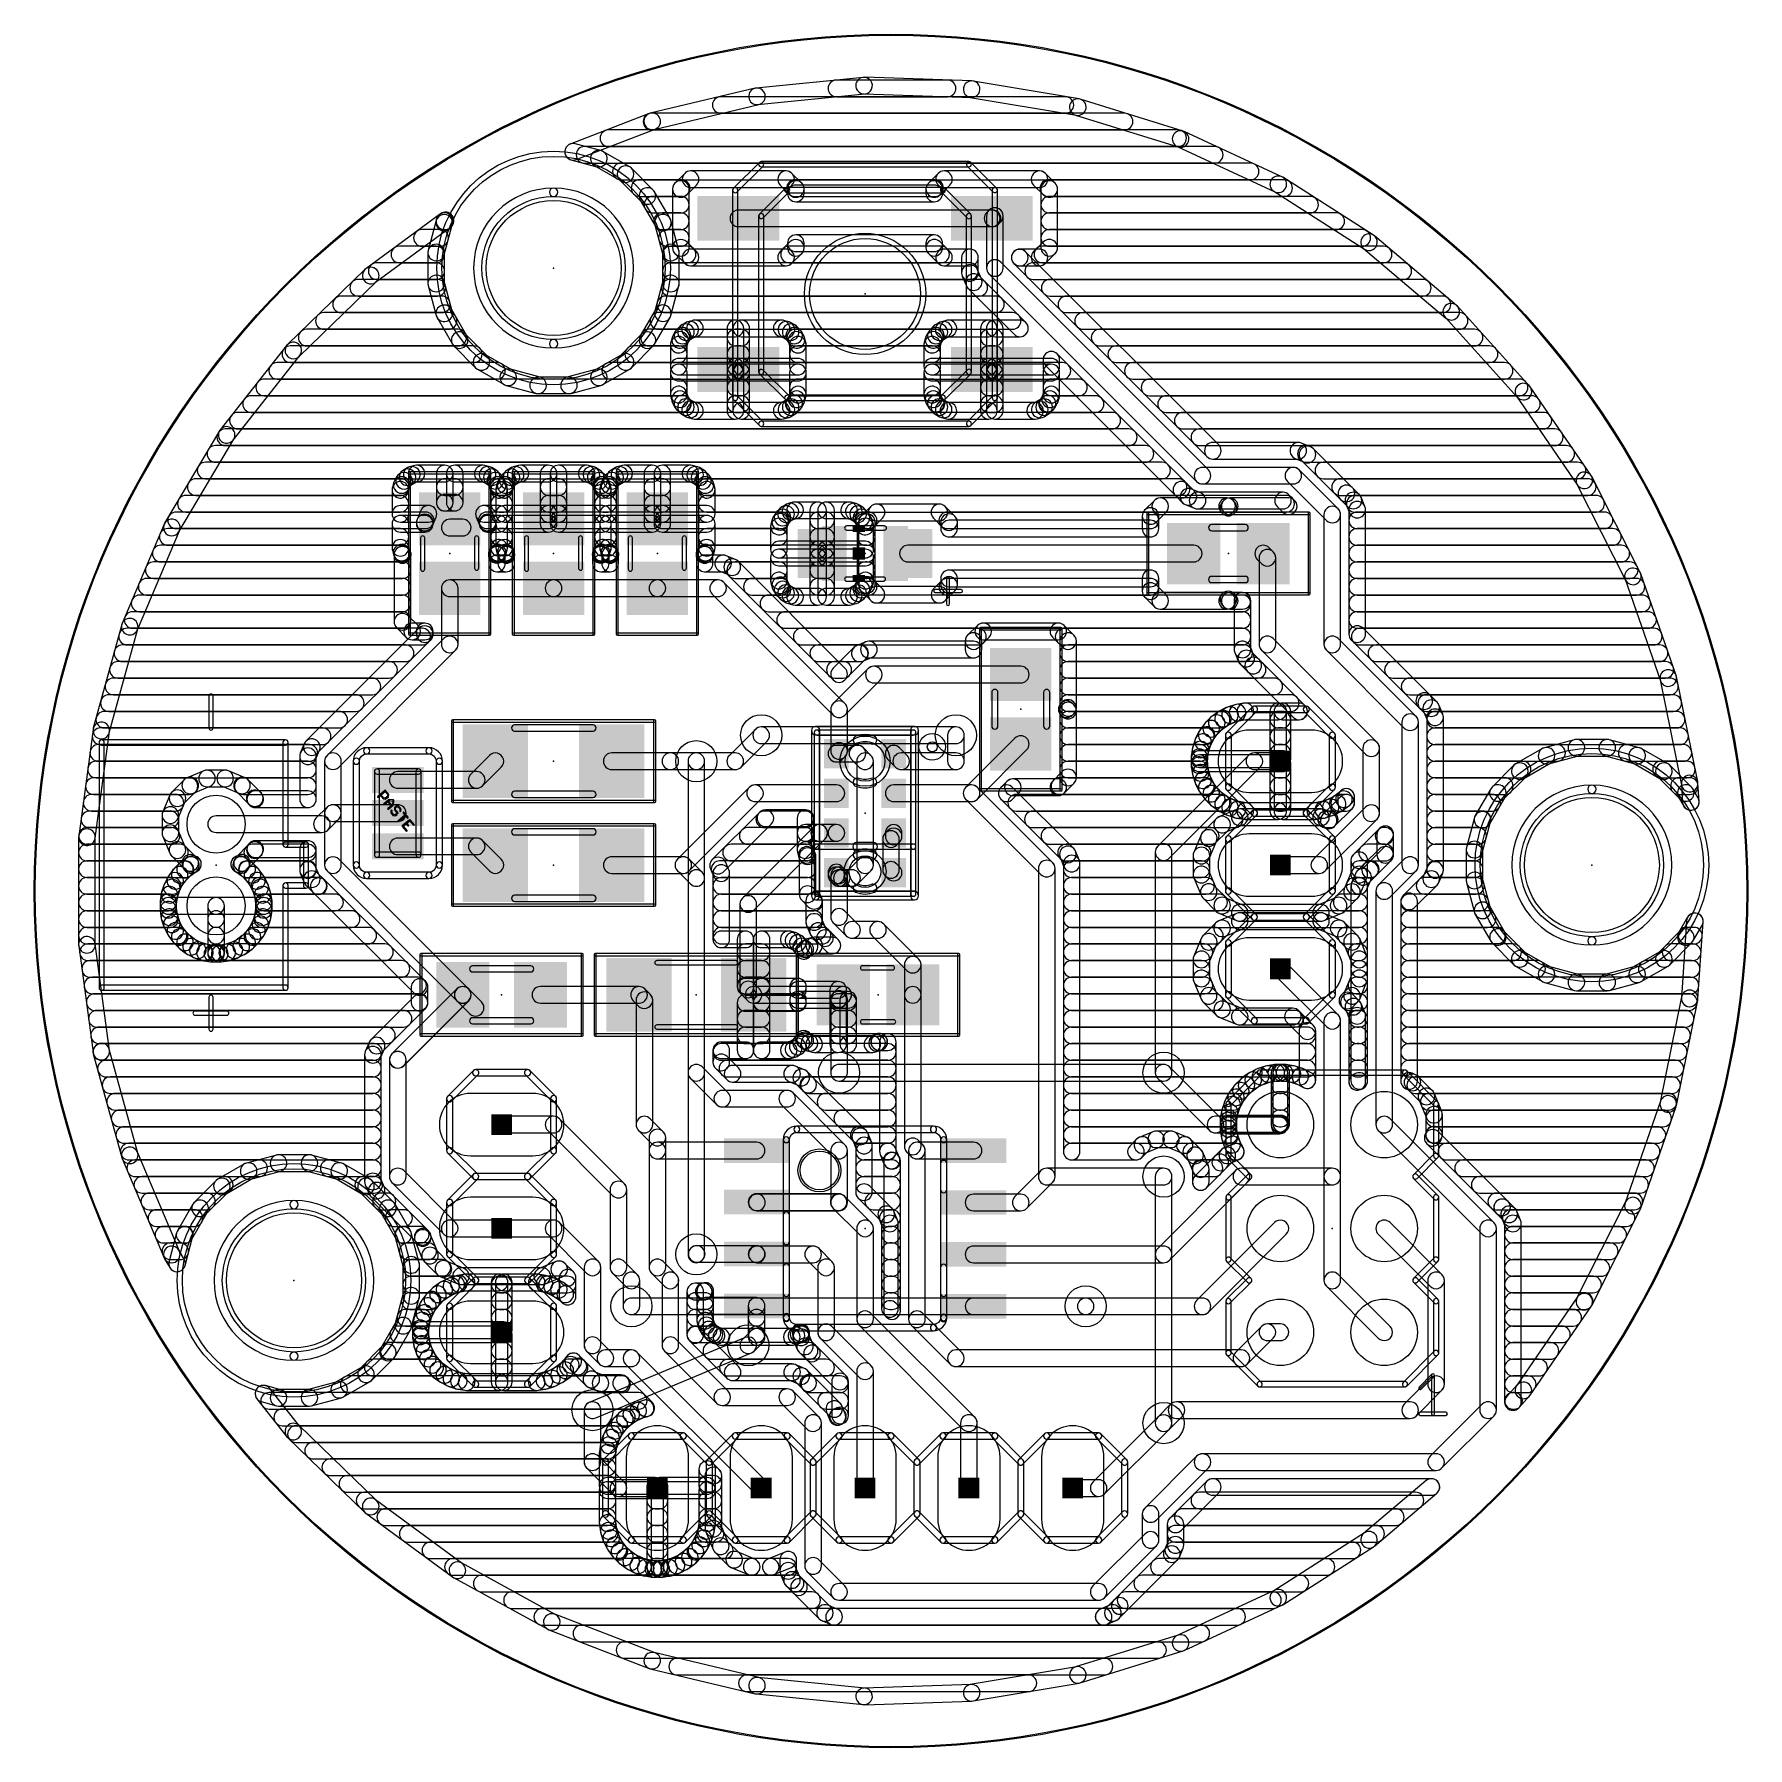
# Model space of a CAD drawing. Extents: x 0.6 to 42.5, y 1.3 to 43.2.
import ezdxf

# ---------------------------------------------------------------- set-up
doc = ezdxf.new("R2010")
doc.units = 0
for name, color, linetype in [('1', 22, 'CONTINUOUS'), ('16', 175, 'CONTINUOUS'), ('17', 82, 'CONTINUOUS'), ('18', 82, 'CONTINUOUS'), ('20', 7, 'CONTINUOUS'), ('21', 253, 'CONTINUOUS'), ('22', 253, 'CONTINUOUS'), ('23', 7, 'CONTINUOUS'), ('24', 7, 'CONTINUOUS'), ('39', 22, 'CONTINUOUS'), ('41', 22, 'CONTINUOUS'), ('42', 175, 'CONTINUOUS'), ('51', 253, 'CONTINUOUS')]:
    doc.layers.add(name, color=color, linetype=linetype)

# ---------------------------------------------------------------- blocks, each defined once
blk = doc.blocks.new('RECT')
blk.add_solid([(-0.5, -0.5), (0.5, -0.5), (-0.5, 0.5), (0.5, 0.5)])
blk = doc.blocks.new('ROUNDP')
blk.add_circle((0, 0), 0.5)
blk = doc.blocks.new('LONGP100')
blk.add_lwpolyline([(-0.5, -0.5), (0.5, -0.5, 1), (0.5, 0.5), (-0.5, 0.5, 1)], format="xyb", close=True)
blk = doc.blocks.new('ROUNDV')
blk.add_circle((0, 0), 0.5)

msp = doc.modelspace()

# ---------------------------------------------------------------- linework, layer by layer
at = {"layer": '1'}
for points in [[(18.3314, 41.4617), (20.9516, 41.7253, 1), (20.9109, 42.1296), (18.2907, 41.8661, 1)], [(20.2527, 41.656), (22.9731, 41.656, 1), (22.9731, 42.0624), (20.2527, 42.0624, 1)], [(20.9245, 41.7244), (23.5564, 41.6364, 1), (23.57, 42.0426), (20.9381, 42.1306, 1)], [(23.5294, 41.6391), (26.1262, 41.2011, 1), (26.1938, 41.6018), (23.597, 42.0398, 1)], [(15.7965, 40.8557), (18.3582, 41.4662, 1), (18.264, 41.8615), (15.7023, 41.2511, 1)], [(17.4254, 41.2496), (25.8556, 41.2496, 1), (25.8556, 41.656), (17.4254, 41.656, 1)], [(26.0998, 41.2074), (28.615, 40.4272, 1), (28.7354, 40.8153), (26.2202, 41.5955, 1)], [(13.8872, 40.1184), (15.8224, 40.8638, 1), (15.6763, 41.243), (13.7411, 40.4977, 1)], [(15.7312, 40.8432), (27.3046, 40.8432, 1), (27.3046, 41.2496), (15.7312, 41.2496, 1)], [(14.676, 40.4368), (28.6147, 40.4368, 1), (28.6147, 40.8432), (14.676, 40.8432, 1)], [(28.5896, 40.4369), (30.9784, 39.3284, 1), (31.1495, 39.6971), (28.7607, 40.8056, 1)], [(14.4954, 40.3359), (13.8668, 40.5043, 1), (13.7616, 40.1118), (14.3903, 39.9433, 1)], [(14.092, 40.0304), (29.5105, 40.0304, 1), (29.5105, 40.4368), (14.092, 40.4368, 1)], [(15.1989, 39.9377), (14.5445, 40.3156, 1), (14.3413, 39.9636), (14.9957, 39.5858, 1)], [(14.9839, 39.624), (30.3863, 39.624, 1), (30.3863, 40.0304), (14.9839, 40.0304, 1)], [(15.7754, 39.371), (15.241, 39.9054, 1), (14.9537, 39.618), (15.488, 39.0837, 1)], [(16.543, 39.7801), (16.3049, 39.542, 1), (16.5923, 39.2547), (16.8303, 39.4927, 1)], [(19.0233, 39.8396), (16.6867, 39.8396, 1), (16.6867, 39.4332), (19.0233, 39.4332, 1)], [(19.4051, 39.542), (19.167, 39.7801, 1), (18.8797, 39.4927), (19.1177, 39.2547, 1)], [(22.743, 39.7801), (22.5049, 39.542, 1), (22.7923, 39.2547), (23.0303, 39.4927, 1)], [(25.2233, 39.8396), (22.8867, 39.8396, 1), (22.8867, 39.4332), (25.2233, 39.4332, 1)], [(25.6051, 39.542), (25.367, 39.7801, 1), (25.0797, 39.4927), (25.3177, 39.2547, 1)], [(15.4383, 39.2176), (16.4711, 39.2176, 1), (16.4711, 39.624), (15.4383, 39.624, 1)], [(16.1856, 38.6745), (15.8077, 39.3289, 1), (15.4558, 39.1257), (15.8336, 38.4713, 1)], [(16.2454, 39.3983), (16.2454, 37.9617, 1), (16.6518, 37.9617), (16.6518, 39.3983, 1)], [(19.2389, 39.2176), (22.6711, 39.2176, 1), (22.6711, 39.624), (19.2389, 39.624, 1)], [(19.4646, 39.2896), (19.4646, 39.3983, 1), (19.0582, 39.3983), (19.0582, 39.2896, 1)], [(22.6486, 39.4928), (19.2614, 39.4928, 1), (19.2614, 39.0864), (22.6486, 39.0864, 1)], [(22.4454, 39.3983), (22.4454, 39.2896, 1), (22.8518, 39.2896), (22.8518, 39.3983, 1)], [(25.4389, 39.2176), (31.2079, 39.2176, 1), (31.2079, 39.624), (25.4389, 39.624, 1)], [(25.6646, 37.9617), (25.6646, 39.3983, 1), (25.2582, 39.3983), (25.2582, 37.9617, 1)], [(30.9546, 39.3415), (33.1743, 37.9245, 1), (33.393, 38.267), (31.1733, 39.684, 1)], [(15.7547, 38.8112), (16.4486, 38.8112, 1), (16.4486, 39.2176), (15.7547, 39.2176, 1)], [(25.4614, 38.8112), (31.8446, 38.8112, 1), (31.8446, 39.2176), (25.4614, 39.2176, 1)], [(8.983, 37.1156), (10.8122, 38.4635, 1), (10.5712, 38.7906), (8.7419, 37.4428, 1)], [(10.4641, 38.6254), (10.2685, 37.8955, 1), (10.6611, 37.7903), (10.8567, 38.5203, 1)], [(10.5157, 38.7287), (10.4844, 38.6745, 1), (10.8364, 38.4713), (10.8677, 38.5254, 1)], [(10.6658, 38.4048), (10.6807, 38.4048, 1), (10.6807, 38.8112), (10.6658, 38.8112, 1)], [(15.9893, 38.4048), (16.4486, 38.4048, 1), (16.4486, 38.8112), (15.9893, 38.8112, 1)], [(16.4015, 37.8955), (16.2059, 38.6254, 1), (15.8133, 38.5203), (16.0089, 37.7903, 1)], [(24.055, 38.8832), (17.855, 38.8832, 1), (17.855, 38.4768), (24.055, 38.4768, 1)], [(17.855, 38.4768), (24.075, 38.4768, 1), (24.075, 38.8832), (17.855, 38.8832, 1)], [(24.2187, 38.5363), (24.2737, 38.5913, 1), (23.9863, 38.8787), (23.9313, 38.8237, 1)], [(23.9268, 38.735), (23.9268, 37.465, 1), (24.3332, 37.465), (24.3332, 38.735, 1)], [(25.4614, 38.4048), (32.4812, 38.4048, 1), (32.4812, 38.8112), (25.4614, 38.8112, 1)], [(10.1143, 37.9984), (10.5609, 37.9984, 1), (10.5609, 38.4048), (10.1143, 38.4048, 1)], [(16.1091, 37.9984), (16.4486, 37.9984, 1), (16.4486, 38.4048), (16.1091, 38.4048, 1)], [(16.3049, 37.818), (16.543, 37.5799, 1), (16.8303, 37.8673), (16.5923, 38.1053, 1)], [(19.167, 37.5799), (19.4051, 37.818, 1), (19.1177, 38.1053), (18.8797, 37.8673, 1)], [(19.4646, 37.9617), (19.4646, 38.0704, 1), (19.0582, 38.0704), (19.0582, 37.9617, 1)], [(19.2614, 37.8672), (22.6486, 37.8672, 1), (22.6486, 38.2736), (19.2614, 38.2736, 1)], [(22.4454, 38.0704), (22.4454, 37.9617, 1), (22.8518, 37.9617), (22.8518, 38.0704, 1)], [(22.5049, 37.818), (22.743, 37.5799, 1), (23.0303, 37.8673), (22.7923, 38.1053, 1)], [(25.367, 37.5799), (25.6051, 37.818, 1), (25.3177, 38.1053), (25.0797, 37.8673, 1)], [(25.4614, 37.9984), (33.1178, 37.9984, 1), (33.1178, 38.4048), (25.4614, 38.4048, 1)], [(33.1524, 37.9406), (35.1635, 36.2403, 1), (35.4258, 36.5507), (33.4148, 38.2509, 1)], [(9.5627, 37.592), (10.4648, 37.592, 1), (10.4648, 37.9984), (9.5627, 37.9984, 1)], [(10.2616, 37.8429), (10.2616, 37.0871, 1), (10.668, 37.0871), (10.668, 37.8429, 1)], [(16.4084, 37.0871), (16.4084, 37.8429, 1), (16.002, 37.8429), (16.002, 37.0871, 1)], [(16.2052, 37.592), (16.6151, 37.592, 1), (16.6151, 37.9984), (16.2052, 37.9984, 1)], [(16.6867, 37.5204), (19.0233, 37.5204, 1), (19.0233, 37.9268), (16.6867, 37.9268, 1)], [(19.0949, 37.592), (22.8151, 37.592, 1), (22.8151, 37.9984), (19.0949, 37.9984, 1)], [(22.8867, 37.5204), (23.5204, 37.5204, 1), (23.5204, 37.9268), (22.8867, 37.9268, 1)], [(23.3172, 37.7236), (23.3172, 37.3437, 1), (23.7236, 37.3437), (23.7236, 37.7236, 1)], [(24.9428, 37.7175), (24.9428, 37.7236, 1), (24.5364, 37.7236), (24.5364, 37.7175, 1)], [(24.7396, 37.5204), (25.2233, 37.5204, 1), (25.2233, 37.9268), (24.7396, 37.9268, 1)], [(29.6062, 33.1383), (24.8833, 37.8612, 1), (24.5959, 37.5738), (29.3188, 32.8509, 1)], [(25.2949, 37.592), (33.6391, 37.592, 1), (33.6391, 37.9984), (25.2949, 37.9984, 1)], [(7.1107, 35.3024), (9.0037, 37.1332, 1), (8.7212, 37.4253), (6.8282, 35.5946, 1)], [(9.0111, 37.1856), (10.4648, 37.1856, 1), (10.4648, 37.592), (9.0111, 37.592, 1)], [(16.2052, 37.1856), (23.5204, 37.1856, 1), (23.5204, 37.592), (16.2052, 37.592, 1)], [(23.3327, 37.266), (23.4255, 37.0419, 1), (23.8009, 37.1974), (23.7081, 37.4215, 1)], [(23.4695, 36.976), (24.602, 35.8435, 1), (24.8894, 36.1309), (23.7569, 37.2634, 1)], [(23.9863, 37.3213), (29.0663, 32.2413, 1), (29.3537, 32.5287), (24.2737, 37.6087, 1)], [(25.0683, 37.1856), (34.1198, 37.1856, 1), (34.1198, 37.592), (25.0683, 37.592, 1)], [(8.5555, 36.7792), (10.4929, 36.7792, 1), (10.4929, 37.1856), (8.5555, 37.1856, 1)], [(10.2685, 37.0345), (10.4641, 36.3046, 1), (10.8567, 36.4097), (10.6611, 37.1397, 1)], [(16.2059, 36.3046), (16.4015, 37.0345, 1), (16.0089, 37.1397), (15.8133, 36.4097, 1)], [(16.1771, 36.7792), (23.7505, 36.7792, 1), (23.7505, 37.1856), (16.1771, 37.1856, 1)], [(25.4747, 36.7792), (34.6005, 36.7792, 1), (34.6005, 37.1856), (25.4747, 37.1856, 1)], [(8.1353, 36.3728), (10.6018, 36.3728, 1), (10.6018, 36.7792), (8.1353, 36.7792, 1)], [(10.4844, 36.2555), (10.8623, 35.6011, 1), (11.2142, 35.8043), (10.8364, 36.4587, 1)], [(15.8077, 35.6011), (16.1856, 36.2555, 1), (15.8336, 36.4587), (15.4558, 35.8043, 1)], [(16.0682, 36.3728), (24.1569, 36.3728, 1), (24.1569, 36.7792), (16.0682, 36.7792, 1)], [(25.8811, 36.3728), (35.0812, 36.3728, 1), (35.0812, 36.7792), (25.8811, 36.7792, 1)], [(35.144, 36.2592), (36.9104, 34.3061, 1), (37.2118, 34.5787), (35.4454, 36.5318, 1)], [(7.7151, 35.9664), (10.7687, 35.9664, 1), (10.7687, 36.3728), (7.7151, 36.3728, 1)], [(15.9013, 35.9664), (24.5633, 35.9664, 1), (24.5633, 36.3728), (15.9013, 36.3728, 1)], [(16.4306, 36.0395), (16.3455, 35.9544, 1), (16.6328, 35.667), (16.718, 35.7522, 1)], [(16.5769, 36.132), (16.4727, 36.0718, 1), (16.6759, 35.7199), (16.7801, 35.7801, 1)], [(16.7422, 36.1835), (16.6259, 36.1523, 1), (16.7311, 35.7598), (16.8474, 35.7909, 1)], [(17.7832, 36.1904), (16.7948, 36.1904, 1), (16.7948, 35.784), (17.7832, 35.784, 1)], [(17.9864, 35.0518), (17.9864, 35.9872, 1), (17.58, 35.9872), (17.58, 35.0518, 1)], [(17.7236, 35.9872), (17.7236, 35.0518, 1), (18.13, 35.0518), (18.13, 35.9872, 1)], [(18.9152, 36.1904), (17.9268, 36.1904, 1), (17.9268, 35.784), (18.9152, 35.784, 1)], [(19.0841, 36.1523), (18.9678, 36.1835, 1), (18.8626, 35.7909), (18.9789, 35.7598, 1)], [(19.2373, 36.0718), (19.1331, 36.132, 1), (18.9299, 35.7801), (19.0341, 35.7199, 1)], [(19.3645, 35.9544), (19.2794, 36.0395, 1), (18.992, 35.7522), (19.0772, 35.667, 1)], [(22.6306, 36.0395), (22.5455, 35.9544, 1), (22.8328, 35.667), (22.918, 35.7522, 1)], [(22.7769, 36.132), (22.6727, 36.0718, 1), (22.8759, 35.7199), (22.9801, 35.7801, 1)], [(22.9422, 36.1835), (22.8259, 36.1523, 1), (22.9311, 35.7598), (23.0474, 35.7909, 1)], [(23.9832, 36.1904), (22.9948, 36.1904, 1), (22.9948, 35.784), (23.9832, 35.784, 1)], [(24.1864, 35.0518), (24.1864, 35.9872, 1), (23.78, 35.9872), (23.78, 35.0518, 1)], [(24.7457, 36.1904), (24.1268, 36.1904, 1), (24.1268, 35.784), (24.7457, 35.784, 1)], [(23.9236, 35.9872), (23.9236, 35.0518, 1), (24.33, 35.0518), (24.33, 35.9872, 1)], [(26.2875, 35.9664), (35.499, 35.9664, 1), (35.499, 36.3728), (26.2875, 36.3728, 1)], [(5.4969, 33.2558), (7.1289, 35.3226, 1), (6.81, 35.5744), (5.1779, 33.5077, 1)], [(7.2949, 35.56), (11.0033, 35.56, 1), (11.0033, 35.9664), (7.2949, 35.9664, 1)], [(10.8946, 35.559), (11.429, 35.0246, 1), (11.7163, 35.312), (11.182, 35.8463, 1)], [(15.241, 35.0246), (15.7754, 35.559, 1), (15.488, 35.8463), (14.9537, 35.312, 1)], [(15.6667, 35.56), (16.4617, 35.56, 1), (16.4617, 35.9664), (15.6667, 35.9664, 1)], [(16.2327, 35.7591), (16.2015, 35.6428, 1), (16.5941, 35.5376), (16.6252, 35.6539, 1)], [(16.1946, 35.5902), (16.1946, 35.0518, 1), (16.601, 35.0518), (16.601, 35.5902, 1)], [(16.3132, 35.9123), (16.253, 35.8081, 1), (16.6049, 35.6049), (16.6651, 35.7091, 1)], [(17.7832, 35.56), (17.9268, 35.56, 1), (17.9268, 35.9664), (17.7832, 35.9664, 1)], [(19.457, 35.8081), (19.3968, 35.9123, 1), (19.0449, 35.7091), (19.1051, 35.6049, 1)], [(19.2483, 35.56), (22.6617, 35.56, 1), (22.6617, 35.9664), (19.2483, 35.9664, 1)], [(19.5085, 35.6428), (19.4773, 35.7591, 1), (19.0848, 35.6539), (19.1159, 35.5376, 1)], [(19.5154, 35.0518), (19.5154, 35.5902, 1), (19.109, 35.5902), (19.109, 35.0518, 1)], [(22.4327, 35.7591), (22.4015, 35.6428, 1), (22.7941, 35.5376), (22.8252, 35.6539, 1)], [(22.3946, 35.5902), (22.3946, 35.0518, 1), (22.801, 35.0518), (22.801, 35.5902, 1)], [(22.5132, 35.9123), (22.453, 35.8081, 1), (22.8049, 35.6049), (22.8651, 35.7091, 1)], [(23.9832, 35.56), (24.1268, 35.56, 1), (24.1268, 35.9664), (23.9832, 35.9664, 1)], [(26.6939, 35.56), (35.8666, 35.56, 1), (35.8666, 35.9664), (26.6939, 35.9664, 1)], [(6.897, 35.1536), (11.3841, 35.1536, 1), (11.3841, 35.56), (6.897, 35.56, 1)], [(11.4711, 34.9923), (12.1255, 34.6144, 1), (12.3287, 34.9664), (11.6743, 35.3442, 1)], [(14.5445, 34.6144), (15.1989, 34.9923, 1), (14.9957, 35.3442), (14.3413, 34.9664, 1)], [(15.2859, 35.1536), (16.3978, 35.1536, 1), (16.3978, 35.56), (15.2859, 35.56, 1)], [(16.3978, 34.8486), (17.7832, 34.8486, 1), (17.7832, 35.255), (16.3978, 35.255, 1)], [(17.7832, 35.1536), (17.9268, 35.1536, 1), (17.9268, 35.56), (17.7832, 35.56, 1)], [(17.9268, 35.255), (17.7832, 35.255, 1), (17.7832, 34.8486), (17.9268, 34.8486, 1)], [(17.58, 35.0518), (17.58, 34.9082, 1), (17.9864, 34.9082), (17.9864, 35.0518, 1)], [(18.13, 34.9082), (18.13, 35.0518, 1), (17.7236, 35.0518), (17.7236, 34.9082, 1)], [(17.9268, 34.8486), (19.3122, 34.8486, 1), (19.3122, 35.255), (17.9268, 35.255, 1)], [(19.3122, 35.1536), (22.5978, 35.1536, 1), (22.5978, 35.56), (19.3122, 35.56, 1)], [(22.5978, 34.8486), (23.9832, 34.8486, 1), (23.9832, 35.255), (22.5978, 35.255, 1)], [(23.9832, 35.1536), (24.1268, 35.1536, 1), (24.1268, 35.56), (23.9832, 35.56, 1)], [(24.1268, 35.255), (23.9832, 35.255, 1), (23.9832, 34.8486), (24.1268, 34.8486, 1)], [(23.78, 35.0518), (23.78, 34.9082, 1), (24.1864, 34.9082), (24.1864, 35.0518, 1)], [(24.33, 34.9082), (24.33, 35.0518, 1), (23.9236, 35.0518), (23.9236, 34.9082, 1)], [(24.1268, 34.8486), (25.5122, 34.8486, 1), (25.5122, 35.255), (24.1268, 35.255, 1)], [(25.7154, 35.0518), (25.7154, 35.2207, 1), (25.309, 35.2207), (25.309, 35.0518, 1)], [(25.3685, 35.077), (28.5495, 31.896, 1), (28.8369, 32.1834), (25.6559, 35.3644, 1)], [(27.1003, 35.1536), (36.2341, 35.1536, 1), (36.2341, 35.56), (27.1003, 35.56, 1)], [(6.5761, 34.7472), (11.95, 34.7472, 1), (11.95, 35.1536), (6.5761, 35.1536, 1)], [(12.1746, 34.5941), (12.9045, 34.3985, 1), (13.0097, 34.7911), (12.2797, 34.9867, 1)], [(12.9571, 34.3916), (13.7129, 34.3916, 1), (13.7129, 34.798), (12.9571, 34.798, 1)], [(13.7655, 34.3985), (14.4954, 34.5941, 1), (14.3903, 34.9867), (13.6603, 34.7911, 1)], [(14.72, 34.7472), (17.7832, 34.7472, 1), (17.7832, 35.1536), (14.72, 35.1536, 1)], [(17.7832, 35.1114), (16.3978, 35.1114, 1), (16.3978, 34.705), (17.7832, 34.705, 1)], [(16.1946, 34.9082), (16.1946, 34.3698, 1), (16.601, 34.3698), (16.601, 34.9082, 1)], [(17.9864, 33.9728), (17.9864, 34.9082, 1), (17.58, 34.9082), (17.58, 33.9728, 1)], [(17.7832, 34.705), (17.9268, 34.705, 1), (17.9268, 35.1114), (17.7832, 35.1114, 1)], [(17.9268, 34.7472), (23.9832, 34.7472, 1), (23.9832, 35.1536), (17.9268, 35.1536, 1)], [(17.7236, 34.9082), (17.7236, 33.9728, 1), (18.13, 33.9728), (18.13, 34.9082, 1)], [(19.3122, 35.1114), (17.9268, 35.1114, 1), (17.9268, 34.705), (19.3122, 34.705, 1)], [(19.5154, 34.3698), (19.5154, 34.9082, 1), (19.109, 34.9082), (19.109, 34.3698, 1)], [(23.9832, 35.1114), (22.5978, 35.1114, 1), (22.5978, 34.705), (23.9832, 34.705, 1)], [(22.3946, 34.9082), (22.3946, 34.3698, 1), (22.801, 34.3698), (22.801, 34.9082, 1)], [(24.1864, 33.9728), (24.1864, 34.9082, 1), (23.78, 34.9082), (23.78, 33.9728, 1)], [(23.9832, 34.705), (24.1268, 34.705, 1), (24.1268, 35.1114), (23.9832, 35.1114, 1)], [(24.1268, 34.7472), (25.7825, 34.7472, 1), (25.7825, 35.1536), (24.1268, 35.1536, 1)], [(23.9236, 34.9082), (23.9236, 33.9728, 1), (24.33, 33.9728), (24.33, 34.9082, 1)], [(25.5122, 35.1114), (24.1268, 35.1114, 1), (24.1268, 34.705), (25.5122, 34.705, 1)], [(25.7154, 34.3698), (25.7154, 34.9082, 1), (25.309, 34.9082), (25.309, 34.3698, 1)], [(27.5067, 34.7472), (36.6017, 34.7472, 1), (36.6017, 35.1536), (27.5067, 35.1536, 1)], [(6.2552, 34.3408), (16.3978, 34.3408, 1), (16.3978, 34.7472), (6.2552, 34.7472, 1)], [(16.2015, 34.3172), (16.2327, 34.2009, 1), (16.6252, 34.3061), (16.5941, 34.4224, 1)], [(16.253, 34.1519), (16.3132, 34.0477, 1), (16.6651, 34.2509), (16.6049, 34.3551, 1)], [(17.7832, 34.3408), (17.9268, 34.3408, 1), (17.9268, 34.7472), (17.7832, 34.7472, 1)], [(19.3968, 34.0477), (19.457, 34.1519, 1), (19.1051, 34.3551), (19.0449, 34.2509, 1)], [(19.4773, 34.2009), (19.5085, 34.3172, 1), (19.1159, 34.4224), (19.0848, 34.3061, 1)], [(19.3122, 34.3408), (22.5978, 34.3408, 1), (22.5978, 34.7472), (19.3122, 34.7472, 1)], [(22.4015, 34.3172), (22.4327, 34.2009, 1), (22.8252, 34.3061), (22.7941, 34.4224, 1)], [(22.453, 34.1519), (22.5132, 34.0477, 1), (22.8651, 34.2509), (22.8049, 34.3551, 1)], [(23.9832, 34.3408), (24.1268, 34.3408, 1), (24.1268, 34.7472), (23.9832, 34.7472, 1)], [(25.5968, 34.0477), (25.657, 34.1519, 1), (25.3051, 34.3551), (25.2449, 34.2509, 1)], [(25.6773, 34.2009), (25.7085, 34.3172, 1), (25.3159, 34.4224), (25.2848, 34.3061, 1)], [(25.5122, 34.3408), (26.1889, 34.3408, 1), (26.1889, 34.7472), (25.5122, 34.7472, 1)], [(27.9131, 34.3408), (36.9693, 34.3408, 1), (36.9693, 34.7472), (27.9131, 34.7472, 1)], [(36.8936, 34.3274), (38.384, 32.1563, 1), (38.719, 32.3863), (37.2286, 34.5574, 1)], [(5.9343, 33.9344), (16.5008, 33.9344, 1), (16.5008, 34.3408), (5.9343, 34.3408, 1)], [(16.3455, 34.0056), (16.4306, 33.9205, 1), (16.718, 34.2078), (16.6328, 34.293, 1)], [(16.4727, 33.8882), (16.5769, 33.828, 1), (16.7801, 34.1799), (16.6759, 34.2401, 1)], [(16.6259, 33.8077), (16.7422, 33.7765, 1), (16.8474, 34.1691), (16.7311, 34.2002, 1)], [(16.7948, 33.7696), (17.7832, 33.7696, 1), (17.7832, 34.176), (16.7948, 34.176, 1)], [(17.7832, 33.9344), (17.9268, 33.9344, 1), (17.9268, 34.3408), (17.7832, 34.3408, 1)], [(17.9268, 33.7696), (18.9152, 33.7696, 1), (18.9152, 34.176), (17.9268, 34.176, 1)], [(18.9678, 33.7765), (19.0841, 33.8077, 1), (18.9789, 34.2002), (18.8626, 34.1691, 1)], [(19.1331, 33.828), (19.2373, 33.8882, 1), (19.0341, 34.2401), (18.9299, 34.1799, 1)], [(19.2794, 33.9205), (19.3645, 34.0056, 1), (19.0772, 34.293), (18.992, 34.2078, 1)], [(19.2092, 33.9344), (22.7008, 33.9344, 1), (22.7008, 34.3408), (19.2092, 34.3408, 1)], [(22.5455, 34.0056), (22.6306, 33.9205, 1), (22.918, 34.2078), (22.8328, 34.293, 1)], [(22.6727, 33.8882), (22.7769, 33.828, 1), (22.9801, 34.1799), (22.8759, 34.2401, 1)], [(22.8259, 33.8077), (22.9422, 33.7765, 1), (23.0474, 34.1691), (22.9311, 34.2002, 1)], [(22.9948, 33.7696), (23.9832, 33.7696, 1), (23.9832, 34.176), (22.9948, 34.176, 1)], [(23.9832, 33.9344), (24.1268, 33.9344, 1), (24.1268, 34.3408), (23.9832, 34.3408, 1)], [(24.1268, 33.7696), (25.1152, 33.7696, 1), (25.1152, 34.176), (24.1268, 34.176, 1)], [(25.1678, 33.7765), (25.2841, 33.8077, 1), (25.1789, 34.2002), (25.0626, 34.1691, 1)], [(25.3331, 33.828), (25.4373, 33.8882, 1), (25.2341, 34.2401), (25.1299, 34.1799, 1)], [(25.4794, 33.9205), (25.5645, 34.0056, 1), (25.2772, 34.293), (25.192, 34.2078, 1)], [(25.4092, 33.9344), (26.5953, 33.9344, 1), (26.5953, 34.3408), (25.4092, 34.3408, 1)], [(28.3195, 33.9344), (37.2704, 33.9344, 1), (37.2704, 34.3408), (28.3195, 34.3408, 1)], [(4.1702, 31.0124), (5.5122, 33.2782, 1), (5.1626, 33.4853), (3.8205, 31.2195, 1)], [(5.6133, 33.528), (27.0017, 33.528, 1), (27.0017, 33.9344), (5.6133, 33.9344, 1)], [(28.7259, 33.528), (37.5493, 33.528, 1), (37.5493, 33.9344), (28.7259, 33.9344, 1)], [(5.0629, 32.7152), (27.8145, 32.7152, 1), (27.8145, 33.1216), (5.0629, 33.1216, 1)], [(5.3036, 33.1216), (27.4081, 33.1216, 1), (27.4081, 33.528), (5.3036, 33.528, 1)], [(29.1323, 33.1216), (37.8283, 33.1216, 1), (37.8283, 33.528), (29.1323, 33.528, 1)], [(31.5538, 33.1978), (29.4625, 33.1978, 1), (29.4625, 32.7914), (31.5538, 32.7914, 1)], [(31.8556, 33.0895), (31.6315, 33.1823, 1), (31.476, 32.8069), (31.7, 32.7141, 1)], [(31.7377, 32.7152), (38.1073, 32.7152, 1), (38.1073, 33.1216), (31.7377, 33.1216, 1)], [(4.8222, 32.3088), (28.2209, 32.3088, 1), (28.2209, 32.7152), (4.8222, 32.7152, 1)], [(32.874, 32.093), (31.9215, 33.0455, 1), (31.6341, 32.7581), (32.5866, 31.8056, 1)], [(32.1676, 32.3088), (38.3863, 32.3088, 1), (38.3863, 32.7152), (32.1676, 32.7152, 1)], [(4.5815, 31.9024), (9.6053, 31.9024, 1), (9.6053, 32.3088), (4.5815, 32.3088, 1)], [(9.4227, 32.2091), (9.3915, 32.0928, 1), (9.7841, 31.9876), (9.8152, 32.1039, 1)], [(9.5032, 32.3623), (9.443, 32.2581, 1), (9.7949, 32.0549), (9.8551, 32.1591, 1)], [(9.6206, 32.4895), (9.5355, 32.4044, 1), (9.8228, 32.117), (9.908, 32.2022, 1)], [(9.7669, 32.582), (9.6627, 32.5218, 1), (9.8659, 32.1699), (9.9701, 32.2301, 1)], [(9.9322, 32.6335), (9.8159, 32.6023, 1), (9.9211, 32.2098), (10.0374, 32.2409, 1)], [(10.6732, 32.6404), (9.9848, 32.6404, 1), (9.9848, 32.234), (10.6732, 32.234, 1)], [(10.8764, 31.7244), (10.8764, 32.4372, 1), (10.47, 32.4372), (10.47, 31.7244, 1)], [(10.6732, 31.9024), (10.9168, 31.9024, 1), (10.9168, 32.3088), (10.6732, 32.3088, 1)], [(11.6052, 32.6404), (10.9168, 32.6404, 1), (10.9168, 32.234), (11.6052, 32.234, 1)], [(10.7136, 32.4372), (10.7136, 31.7246, 1), (11.12, 31.7246), (11.12, 32.4372, 1)], [(11.7741, 32.6023), (11.6578, 32.6335, 1), (11.5526, 32.2409), (11.6689, 32.2098, 1)], [(11.9273, 32.5218), (11.8231, 32.582, 1), (11.6199, 32.2301), (11.7241, 32.1699, 1)], [(12.0545, 32.4044), (11.9694, 32.4895, 1), (11.682, 32.2022), (11.7672, 32.117, 1)], [(12.147, 32.2581), (12.0868, 32.3623, 1), (11.7349, 32.1591), (11.7951, 32.0549, 1)], [(12.1985, 32.0928), (12.1673, 32.2091, 1), (11.7748, 32.1039), (11.8059, 31.9876, 1)], [(11.9847, 31.9024), (12.1453, 31.9024, 1), (12.1453, 32.3088), (11.9847, 32.3088, 1)], [(11.9627, 32.2091), (11.9315, 32.0928, 1), (12.3241, 31.9876), (12.3552, 32.1039, 1)], [(12.0432, 32.3623), (11.983, 32.2581, 1), (12.3349, 32.0549), (12.3951, 32.1591, 1)], [(12.1606, 32.4895), (12.0755, 32.4044, 1), (12.3628, 32.117), (12.448, 32.2022, 1)], [(12.3069, 32.582), (12.2027, 32.5218, 1), (12.4059, 32.1699), (12.5101, 32.2301, 1)], [(12.4722, 32.6335), (12.3559, 32.6023, 1), (12.4611, 32.2098), (12.5774, 32.2409, 1)], [(13.2132, 32.6404), (12.5248, 32.6404, 1), (12.5248, 32.234), (13.2132, 32.234, 1)], [(13.4164, 31.4518), (13.4164, 32.4372, 1), (13.01, 32.4372), (13.01, 31.4518, 1)], [(13.2132, 31.9024), (13.4568, 31.9024, 1), (13.4568, 32.3088), (13.2132, 32.3088, 1)], [(14.1452, 32.6404), (13.4568, 32.6404, 1), (13.4568, 32.234), (14.1452, 32.234, 1)], [(13.2536, 32.4372), (13.2536, 31.4518, 1), (13.66, 31.4518), (13.66, 32.4372, 1)], [(14.3141, 32.6023), (14.1978, 32.6335, 1), (14.0926, 32.2409), (14.2089, 32.2098, 1)], [(14.4673, 32.5218), (14.3631, 32.582, 1), (14.1599, 32.2301), (14.2641, 32.1699, 1)], [(14.5945, 32.4044), (14.5094, 32.4895, 1), (14.222, 32.2022), (14.3072, 32.117, 1)], [(14.687, 32.2581), (14.6268, 32.3623, 1), (14.2749, 32.1591), (14.3351, 32.0549, 1)], [(14.7385, 32.0928), (14.7073, 32.2091, 1), (14.3148, 32.1039), (14.3459, 31.9876, 1)], [(14.5247, 31.9024), (14.6853, 31.9024, 1), (14.6853, 32.3088), (14.5247, 32.3088, 1)], [(14.5027, 32.2091), (14.4715, 32.0928, 1), (14.8641, 31.9876), (14.8952, 32.1039, 1)], [(14.5832, 32.3623), (14.523, 32.2581, 1), (14.8749, 32.0549), (14.9351, 32.1591, 1)], [(14.7006, 32.4895), (14.6155, 32.4044, 1), (14.9028, 32.117), (14.988, 32.2022, 1)], [(14.8469, 32.582), (14.7427, 32.5218, 1), (14.9459, 32.1699), (15.0501, 32.2301, 1)], [(15.0122, 32.6335), (14.8959, 32.6023, 1), (15.0011, 32.2098), (15.1174, 32.2409, 1)], [(15.7532, 32.6404), (15.0648, 32.6404, 1), (15.0648, 32.234), (15.7532, 32.234, 1)], [(15.9564, 31.4518), (15.9564, 32.4372, 1), (15.55, 32.4372), (15.55, 31.4518, 1)], [(15.7532, 31.9024), (15.9968, 31.9024, 1), (15.9968, 32.3088), (15.7532, 32.3088, 1)], [(16.6852, 32.6404), (15.9968, 32.6404, 1), (15.9968, 32.234), (16.6852, 32.234, 1)], [(15.7936, 32.4372), (15.7936, 31.4518, 1), (16.2, 31.4518), (16.2, 32.4372, 1)], [(16.8541, 32.6023), (16.7378, 32.6335, 1), (16.6326, 32.2409), (16.7489, 32.2098, 1)], [(17.0073, 32.5218), (16.9031, 32.582, 1), (16.6999, 32.2301), (16.8041, 32.1699, 1)], [(17.1345, 32.4044), (17.0494, 32.4895, 1), (16.762, 32.2022), (16.8472, 32.117, 1)], [(17.227, 32.2581), (17.1668, 32.3623, 1), (16.8149, 32.1591), (16.8751, 32.0549, 1)], [(17.2785, 32.0928), (17.2473, 32.2091, 1), (16.8548, 32.1039), (16.8859, 31.9876, 1)], [(17.0647, 31.9024), (28.6273, 31.9024, 1), (28.6273, 32.3088), (17.0647, 32.3088, 1)], [(29.21, 32.1818), (31.4325, 32.1818, 1), (31.4325, 32.5882), (29.21, 32.5882, 1)], [(31.2888, 32.2413), (32.2413, 31.2888, 1), (32.5287, 31.5762), (31.5762, 32.5287, 1)], [(32.574, 31.9024), (38.6352, 31.9024, 1), (38.6352, 32.3088), (32.574, 32.3088, 1)], [(38.3701, 32.1797), (39.5578, 29.8293, 1), (39.9206, 30.0126), (38.7329, 32.363, 1)], [(4.3408, 31.496), (9.5878, 31.496, 1), (9.5878, 31.9024), (4.3408, 31.9024, 1)], [(9.3846, 32.0402), (9.3846, 31.4518, 1), (9.791, 31.4518), (9.791, 32.0402, 1)], [(10.5955, 31.9121), (10.595, 31.9119, 1), (10.7514, 31.5368), (10.752, 31.5371, 1)], [(10.9168, 31.9278), (10.6737, 31.9278, 1), (10.6737, 31.5214), (10.9168, 31.5214, 1)], [(12.2054, 31.4518), (12.2054, 32.0402, 1), (11.799, 32.0402), (11.799, 31.4518, 1)], [(12.0022, 31.496), (12.1278, 31.496, 1), (12.1278, 31.9024), (12.0022, 31.9024, 1)], [(11.9246, 32.0402), (11.9246, 31.4518, 1), (12.331, 31.4518), (12.331, 32.0402, 1)], [(13.2132, 31.496), (13.4568, 31.496, 1), (13.4568, 31.9024), (13.2132, 31.9024, 1)], [(14.7454, 31.4518), (14.7454, 32.0402, 1), (14.339, 32.0402), (14.339, 31.4518, 1)], [(14.5422, 31.496), (14.6678, 31.496, 1), (14.6678, 31.9024), (14.5422, 31.9024, 1)], [(14.4646, 32.0402), (14.4646, 31.4518, 1), (14.871, 31.4518), (14.871, 32.0402, 1)], [(15.7532, 31.496), (15.9968, 31.496, 1), (15.9968, 31.9024), (15.7532, 31.9024, 1)], [(17.2854, 31.4518), (17.2854, 32.0402, 1), (16.879, 32.0402), (16.879, 31.4518, 1)], [(17.0822, 31.496), (31.2562, 31.496, 1), (31.2562, 31.9024), (17.0822, 31.9024, 1)], [(28.5495, 31.896), (28.721, 31.7245, 1), (29.0084, 32.0119), (28.8369, 32.1834, 1)], [(28.7869, 31.6805), (29.011, 31.5877, 1), (29.1665, 31.9631), (28.9424, 32.0559, 1)], [(29.0887, 31.5722), (31.18, 31.5722, 1), (31.18, 31.9786), (29.0887, 31.9786, 1)], [(31.0363, 31.6317), (31.1753, 31.4927, 1), (31.4627, 31.7801), (31.3237, 31.9191, 1)], [(33.0455, 31.9215), (32.874, 32.093, 1), (32.5866, 31.8056), (32.7581, 31.6341, 1)], [(33.1823, 31.6315), (33.0895, 31.8556, 1), (32.7141, 31.7), (32.8069, 31.476, 1)], [(32.9344, 31.496), (38.8406, 31.496, 1), (38.8406, 31.9024), (32.9344, 31.9024, 1)], [(4.1001, 31.0896), (10.2088, 31.0896, 1), (10.2088, 31.496), (4.1001, 31.496, 1)], [(9.5878, 31.2486), (10.2747, 31.2486, 1), (10.2747, 31.655), (9.5878, 31.655, 1)], [(10.087, 31.5296), (9.9977, 31.314, 1), (10.3731, 31.1585), (10.4624, 31.374, 1)], [(9.9822, 31.2363), (9.9822, 31.2082, 1), (10.3886, 31.2082), (10.3886, 31.2363, 1)], [(11.9098, 31.314), (11.8205, 31.5296, 1), (11.4451, 31.374), (11.5344, 31.1585, 1)], [(11.6328, 31.2486), (12.0022, 31.2486, 1), (12.0022, 31.655), (11.6328, 31.655, 1)], [(11.6987, 31.0896), (13.2132, 31.0896, 1), (13.2132, 31.496), (11.6987, 31.496, 1)], [(11.9253, 31.2082), (11.9253, 31.2363, 1), (11.5189, 31.2363), (11.5189, 31.2082, 1)], [(12.1278, 31.2486), (13.2132, 31.2486, 1), (13.2132, 31.655), (12.1278, 31.655, 1)], [(13.4568, 31.655), (13.2132, 31.655, 1), (13.2132, 31.2486), (13.4568, 31.2486, 1)], [(13.01, 31.4518), (13.01, 31.2082, 1), (13.4164, 31.2082), (13.4164, 31.4518, 1)], [(13.66, 31.2082), (13.66, 31.4518, 1), (13.2536, 31.4518), (13.2536, 31.2082, 1)], [(13.4568, 31.2486), (14.5422, 31.2486, 1), (14.5422, 31.655), (13.4568, 31.655, 1)], [(13.4568, 31.0896), (15.7532, 31.0896, 1), (15.7532, 31.496), (13.4568, 31.496, 1)], [(14.6678, 31.2486), (15.7532, 31.2486, 1), (15.7532, 31.655), (14.6678, 31.655, 1)], [(15.9968, 31.655), (15.7532, 31.655, 1), (15.7532, 31.2486), (15.9968, 31.2486, 1)], [(15.55, 31.4518), (15.55, 31.2082, 1), (15.9564, 31.2082), (15.9564, 31.4518, 1)], [(16.2, 31.2082), (16.2, 31.4518, 1), (15.7936, 31.4518), (15.7936, 31.2082, 1)], [(15.9968, 31.2486), (17.0822, 31.2486, 1), (17.0822, 31.655), (15.9968, 31.655, 1)], [(15.9968, 31.0896), (18.8999, 31.0896, 1), (18.8999, 31.496), (15.9968, 31.496, 1)], [(18.6827, 31.3091), (18.6515, 31.1928, 1), (19.0441, 31.0876), (19.0752, 31.2039, 1)], [(18.7632, 31.4623), (18.703, 31.3581, 1), (19.0549, 31.1549), (19.1151, 31.2591, 1)], [(18.8806, 31.5895), (18.7955, 31.5044, 1), (19.0828, 31.217), (19.168, 31.3022, 1)], [(19.0269, 31.682), (18.9227, 31.6218, 1), (19.1259, 31.2699), (19.2301, 31.3301, 1)], [(19.1922, 31.7335), (19.0759, 31.7023, 1), (19.1811, 31.3098), (19.2974, 31.3409, 1)], [(19.8082, 31.7404), (19.2448, 31.7404, 1), (19.2448, 31.334), (19.8082, 31.334, 1)], [(20.0114, 30.5768), (20.0114, 31.5372, 1), (19.605, 31.5372), (19.605, 30.5768, 1)], [(19.8082, 31.0896), (20.0018, 31.0896, 1), (20.0018, 31.496), (19.8082, 31.496, 1)], [(20.5652, 31.7404), (20.0018, 31.7404, 1), (20.0018, 31.334), (20.5652, 31.334, 1)], [(19.7986, 31.5372), (19.7986, 30.5768, 1), (20.205, 30.5768), (20.205, 31.5372, 1)], [(20.7341, 31.7023), (20.6178, 31.7335, 1), (20.5126, 31.3409), (20.6289, 31.3098, 1)], [(20.8873, 31.6218), (20.7831, 31.682, 1), (20.5799, 31.3301), (20.6841, 31.2699, 1)], [(21.0145, 31.5044), (20.9294, 31.5895, 1), (20.642, 31.3022), (20.7272, 31.217, 1)], [(21.107, 31.3581), (21.0468, 31.4623, 1), (20.6949, 31.2591), (20.7551, 31.1549, 1)], [(20.9101, 31.0896), (21.0431, 31.0896, 1), (21.0431, 31.496), (20.9101, 31.496, 1)], [(21.1585, 31.1928), (21.1273, 31.3091, 1), (20.7348, 31.2039), (20.7659, 31.0876, 1)], [(21.093, 31.6301), (20.8549, 31.392, 1), (21.1423, 31.1047), (21.3803, 31.3427, 1)], [(20.7954, 31.2483), (20.7954, 29.7117, 1), (21.2018, 29.7117), (21.2018, 31.2483, 1)], [(22.7733, 31.6896), (21.2367, 31.6896, 1), (21.2367, 31.2832), (22.7733, 31.2832, 1)], [(23.1551, 31.392), (22.917, 31.6301, 1), (22.6297, 31.3427), (22.8677, 31.1047, 1)], [(22.9669, 31.0896), (27.9386, 31.0896, 1), (27.9386, 31.496), (22.9669, 31.496, 1)], [(23.2146, 31.0896), (23.2146, 31.2483, 1), (22.8082, 31.2483), (22.8082, 31.0896, 1)], [(28.033, 31.7801), (27.7949, 31.542, 1), (28.0823, 31.2547), (28.3203, 31.4927, 1)], [(27.7354, 31.3983), (27.7354, 31.0896, 1), (28.1418, 31.0896), (28.1418, 31.3983, 1)], [(29.8133, 31.8396), (28.1767, 31.8396, 1), (28.1767, 31.4332), (29.8133, 31.4332, 1)], [(29.9887, 31.7484), (29.957, 31.7801, 1), (29.6696, 31.4927), (29.7013, 31.4611, 1)], [(29.733, 31.7801), (29.7013, 31.7484, 1), (29.9887, 31.461), (30.0203, 31.4927, 1)], [(31.319, 31.8396), (29.8767, 31.8396, 1), (29.8767, 31.4332), (31.319, 31.4332, 1)], [(32.1818, 31.4325), (32.1818, 28.2575, 1), (32.5882, 28.2575), (32.5882, 31.4325, 1)], [(33.1978, 28.51), (33.1978, 31.5538, 1), (32.7914, 31.5538), (32.7914, 28.51, 1)], [(32.9946, 31.0896), (39.046, 31.0896, 1), (39.046, 31.496), (32.9946, 31.496, 1)], [(3.1544, 28.6122), (4.1824, 31.0366, 1), (3.8083, 31.1953), (2.7802, 28.7708, 1)], [(3.898, 30.6832), (9.5878, 30.6832, 1), (9.5878, 31.0896), (3.898, 31.0896, 1)], [(10.1854, 31.4114), (9.5878, 31.4114, 1), (9.5878, 31.005), (10.1854, 31.005, 1)], [(9.3846, 31.2082), (9.3846, 30.6198, 1), (9.791, 30.6198), (9.791, 31.2082, 1)], [(10.795, 30.9118), (11.1125, 30.9118, 1), (11.1125, 31.3182), (10.795, 31.3182, 1)], [(12.0022, 31.4114), (11.7221, 31.4114, 1), (11.7221, 31.005), (12.0022, 31.005, 1)], [(12.2054, 30.6198), (12.2054, 31.2082, 1), (11.799, 31.2082), (11.799, 30.6198, 1)], [(12.0022, 30.6832), (12.1278, 30.6832, 1), (12.1278, 31.0896), (12.0022, 31.0896, 1)], [(13.2132, 31.4114), (12.1278, 31.4114, 1), (12.1278, 31.005), (13.2132, 31.005, 1)], [(11.9246, 31.2082), (11.9246, 30.6198, 1), (12.331, 30.6198), (12.331, 31.2082, 1)], [(14.5422, 31.4114), (13.4568, 31.4114, 1), (13.4568, 31.005), (14.5422, 31.005, 1)], [(14.7454, 30.6198), (14.7454, 31.2082, 1), (14.339, 31.2082), (14.339, 30.6198, 1)], [(14.5422, 30.6832), (14.6678, 30.6832, 1), (14.6678, 31.0896), (14.5422, 31.0896, 1)], [(15.7532, 31.4114), (14.6678, 31.4114, 1), (14.6678, 31.005), (15.7532, 31.005, 1)], [(14.4646, 31.2082), (14.4646, 30.6198, 1), (14.871, 30.6198), (14.871, 31.2082, 1)], [(17.0822, 31.4114), (15.9968, 31.4114, 1), (15.9968, 31.005), (17.0822, 31.005, 1)], [(17.2854, 30.6198), (17.2854, 31.2082, 1), (16.879, 31.2082), (16.879, 30.6198, 1)], [(17.0822, 30.6832), (18.8478, 30.6832, 1), (18.8478, 31.0896), (17.0822, 31.0896, 1)], [(18.6446, 31.1402), (18.6446, 30.5768, 1), (19.051, 30.5768), (19.051, 31.1402, 1)], [(19.8082, 30.6832), (20.0018, 30.6832, 1), (20.0018, 31.0896), (19.8082, 31.0896, 1)], [(21.1654, 30.5768), (21.1654, 31.1402, 1), (20.759, 31.1402), (20.759, 30.5768, 1)], [(20.9622, 30.6832), (20.9986, 30.6832, 1), (20.9986, 31.0896), (20.9622, 31.0896, 1)], [(27.9386, 31.2928), (23.0114, 31.2928, 1), (23.0114, 30.8864), (27.9386, 30.8864, 1)], [(32.9946, 30.6832), (39.2513, 30.6832, 1), (39.2513, 31.0896), (32.9946, 31.0896, 1)], [(3.7257, 30.2768), (9.6325, 30.2768, 1), (9.6325, 30.6832), (3.7257, 30.6832, 1)], [(9.3915, 30.5672), (9.4227, 30.4509, 1), (9.8152, 30.5561), (9.7841, 30.6724, 1)], [(9.443, 30.4019), (9.4704, 30.3545, 1), (9.8223, 30.5577), (9.7949, 30.6051, 1)], [(9.5027, 30.5998), (9.4949, 30.592, 1), (9.7823, 30.3046), (9.79, 30.3124, 1)], [(9.4354, 30.4483), (9.4354, 28.8117, 1), (9.8418, 28.8117), (9.8418, 30.4483, 1)], [(12.1196, 30.3545), (12.147, 30.4019, 1), (11.7951, 30.6051), (11.7677, 30.5577, 1)], [(12.0951, 30.592), (12.0873, 30.5998, 1), (11.8, 30.3124), (11.8077, 30.3046, 1)], [(12.1546, 30.2396), (12.1546, 30.4483, 1), (11.7482, 30.4483), (11.7482, 30.2396, 1)], [(11.9575, 30.2768), (12.1725, 30.2768, 1), (12.1725, 30.6832), (11.9575, 30.6832, 1)], [(12.1673, 30.4509), (12.1985, 30.5672, 1), (11.8059, 30.6724), (11.7748, 30.5561, 1)], [(11.9315, 30.5672), (11.9627, 30.4509, 1), (12.3552, 30.5561), (12.3241, 30.6724, 1)], [(11.983, 30.4019), (12.0104, 30.3545, 1), (12.3623, 30.5577), (12.3349, 30.6051, 1)], [(12.0427, 30.5998), (12.0349, 30.592, 1), (12.3223, 30.3046), (12.33, 30.3124, 1)], [(11.9754, 30.4483), (11.9754, 30.2396, 1), (12.3818, 30.2396), (12.3818, 30.4483, 1)], [(14.6596, 30.3545), (14.687, 30.4019, 1), (14.3351, 30.6051), (14.3077, 30.5577, 1)], [(14.6351, 30.592), (14.6273, 30.5998, 1), (14.34, 30.3124), (14.3477, 30.3046, 1)], [(14.6946, 30.2396), (14.6946, 30.4483, 1), (14.2882, 30.4483), (14.2882, 30.2396, 1)], [(14.4975, 30.2768), (14.7125, 30.2768, 1), (14.7125, 30.6832), (14.4975, 30.6832, 1)], [(14.7073, 30.4509), (14.7385, 30.5672, 1), (14.3459, 30.6724), (14.3148, 30.5561, 1)], [(14.4715, 30.5672), (14.5027, 30.4509, 1), (14.8952, 30.5561), (14.8641, 30.6724, 1)], [(14.523, 30.4019), (14.5504, 30.3545, 1), (14.9023, 30.5577), (14.8749, 30.6051, 1)], [(14.5827, 30.5998), (14.5749, 30.592, 1), (14.8623, 30.3046), (14.87, 30.3124, 1)], [(14.5154, 30.4483), (14.5154, 30.2396, 1), (14.9218, 30.2396), (14.9218, 30.4483, 1)], [(17.1996, 30.3545), (17.227, 30.4019, 1), (16.8751, 30.6051), (16.8477, 30.5577, 1)], [(17.1751, 30.592), (17.1673, 30.5998, 1), (16.88, 30.3124), (16.8877, 30.3046, 1)], [(17.2346, 30.2396), (17.2346, 30.4483, 1), (16.8282, 30.4483), (16.8282, 30.2396, 1)], [(17.0375, 30.2768), (19.8082, 30.2768, 1), (19.8082, 30.6832), (17.0375, 30.6832, 1)], [(17.2473, 30.4509), (17.2785, 30.5672, 1), (16.8859, 30.6724), (16.8548, 30.5561, 1)], [(18.8478, 30.3736), (19.8082, 30.3736, 1), (19.8082, 30.78), (18.8478, 30.78, 1)], [(19.605, 30.5768), (19.605, 30.3832, 1), (20.0114, 30.3832), (20.0114, 30.5768, 1)], [(20.0018, 30.78), (19.8082, 30.78, 1), (19.8082, 30.3736), (20.0018, 30.3736, 1)], [(20.205, 30.3832), (20.205, 30.5768, 1), (19.7986, 30.5768), (19.7986, 30.3832, 1)], [(20.0018, 30.3736), (20.9622, 30.3736, 1), (20.9622, 30.78), (20.0018, 30.78, 1)], [(20.0018, 30.2768), (20.9986, 30.2768, 1), (20.9986, 30.6832), (20.0018, 30.6832, 1)], [(28.995, 30.6832), (22.005, 30.6832, 1), (22.005, 30.2768), (28.995, 30.2768, 1)], [(30.9412, 30.5212), (30.8387, 30.6237, 1), (30.5513, 30.3363), (30.6538, 30.2338, 1)], [(32.9946, 30.2768), (39.4567, 30.2768, 1), (39.4567, 30.6832), (32.9946, 30.6832, 1)], [(3.5533, 29.8704), (9.6386, 29.8704, 1), (9.6386, 30.2768), (3.5533, 30.2768, 1)], [(12.1786, 30.4428), (11.9514, 30.4428, 1), (11.9514, 30.0364), (12.1786, 30.0364, 1)], [(14.7186, 30.4428), (14.4914, 30.4428, 1), (14.4914, 30.0364), (14.7186, 30.0364, 1)], [(17.4813, 30.4428), (17.0314, 30.4428, 1), (17.0314, 30.0364), (17.4813, 30.0364, 1)], [(17.7831, 30.3345), (17.559, 30.4273, 1), (17.4035, 30.0519), (17.6275, 29.9591, 1)], [(20.4637, 27.6758), (17.849, 30.2905, 1), (17.5616, 30.0031), (20.1763, 27.3884, 1)], [(17.7785, 29.8704), (18.8478, 29.8704, 1), (18.8478, 30.2768), (17.7785, 30.2768, 1)], [(19.8082, 30.5864), (18.8478, 30.5864, 1), (18.8478, 30.18), (19.8082, 30.18, 1)], [(18.6446, 30.3832), (18.6446, 29.8198, 1), (19.051, 29.8198), (19.051, 30.3832, 1)], [(20.0114, 29.4228), (20.0114, 30.3832, 1), (19.605, 30.3832), (19.605, 29.4228, 1)], [(19.8082, 30.18), (20.0018, 30.18, 1), (20.0018, 30.5864), (19.8082, 30.5864, 1)], [(19.8082, 29.8704), (20.0018, 29.8704, 1), (20.0018, 30.2768), (19.8082, 30.2768, 1)], [(19.7986, 30.3832), (19.7986, 29.4228, 1), (20.205, 29.4228), (20.205, 30.3832, 1)], [(20.9622, 30.5864), (20.0018, 30.5864, 1), (20.0018, 30.18), (20.9622, 30.18, 1)], [(21.1654, 29.8198), (21.1654, 30.3832, 1), (20.759, 30.3832), (20.759, 29.8198, 1)], [(20.9622, 29.8704), (20.9986, 29.8704, 1), (20.9986, 30.2768), (20.9622, 30.2768, 1)], [(31.0007, 28.2575), (31.0007, 30.3775, 1), (30.5943, 30.3775), (30.5943, 28.2575, 1)], [(32.9946, 29.8704), (39.6621, 29.8704, 1), (39.6621, 30.2768), (32.9946, 30.2768, 1)], [(3.381, 29.464), (9.6386, 29.464, 1), (9.6386, 29.8704), (3.381, 29.8704, 1)], [(10.795, 29.4268), (13.335, 29.4268, 1), (13.335, 29.8332), (10.795, 29.8332, 1)], [(10.9982, 28.2575), (10.9982, 29.63, 1), (10.5918, 29.63), (10.5918, 28.2575, 1)], [(13.335, 29.4268), (15.875, 29.4268, 1), (15.875, 29.8332), (13.335, 29.8332, 1)], [(15.875, 29.4268), (17.36, 29.4268, 1), (17.36, 29.8332), (15.875, 29.8332, 1)], [(17.2163, 29.4863), (20.1763, 26.5263, 1), (20.4637, 26.8137), (17.5037, 29.7737, 1)], [(18.1849, 29.464), (18.8999, 29.464, 1), (18.8999, 29.8704), (18.1849, 29.8704, 1)], [(18.6515, 29.7672), (18.6827, 29.6509, 1), (19.0752, 29.7561), (19.0441, 29.8724, 1)], [(18.703, 29.6019), (18.7632, 29.4977, 1), (19.1151, 29.7009), (19.0549, 29.8051, 1)], [(18.7955, 29.4556), (18.8806, 29.3705, 1), (19.168, 29.6578), (19.0828, 29.743, 1)], [(19.8082, 29.464), (20.0018, 29.464, 1), (20.0018, 29.8704), (19.8082, 29.8704, 1)], [(20.9294, 29.3705), (21.0145, 29.4556, 1), (20.7272, 29.743), (20.642, 29.6578, 1)], [(21.0468, 29.4977), (21.107, 29.6019, 1), (20.7551, 29.8051), (20.6949, 29.7009, 1)], [(20.9101, 29.464), (21.0431, 29.464, 1), (21.0431, 29.8704), (20.9101, 29.8704, 1)], [(21.1273, 29.6509), (21.1585, 29.7672, 1), (20.7659, 29.8724), (20.7348, 29.7561, 1)], [(20.8549, 29.568), (21.093, 29.3299, 1), (21.3803, 29.6173), (21.1423, 29.8553, 1)], [(22.917, 29.3299), (23.1551, 29.568, 1), (22.8677, 29.8553), (22.6297, 29.6173, 1)], [(22.9669, 29.464), (27.9386, 29.464, 1), (27.9386, 29.8704), (22.9669, 29.8704, 1)], [(23.2146, 29.7117), (23.2146, 29.8704, 1), (22.8082, 29.8704), (22.8082, 29.7117, 1)], [(23.0114, 29.6672), (27.9386, 29.6672, 1), (27.9386, 30.0736), (23.0114, 30.0736, 1)], [(27.7354, 29.8704), (27.7354, 29.5617, 1), (28.1418, 29.5617), (28.1418, 29.8704, 1)], [(27.7949, 29.418), (28.033, 29.1799, 1), (28.3203, 29.4673), (28.0823, 29.7053, 1)], [(32.9946, 29.464), (39.8273, 29.464, 1), (39.8273, 29.8704), (32.9946, 29.8704, 1)], [(39.5473, 29.8543), (40.4111, 27.3666, 1), (40.795, 27.4999), (39.9312, 29.9876, 1)], [(3.2087, 29.0576), (9.6386, 29.0576, 1), (9.6386, 29.464), (3.2087, 29.464, 1)], [(18.5913, 29.0576), (30.1879, 29.0576, 1), (30.1879, 29.464), (18.5913, 29.464, 1)], [(18.9227, 29.3382), (19.0269, 29.278, 1), (19.2301, 29.6299), (19.1259, 29.6901, 1)], [(19.0759, 29.2577), (19.1922, 29.2265, 1), (19.2974, 29.6191), (19.1811, 29.6502, 1)], [(19.2448, 29.2196), (19.8082, 29.2196, 1), (19.8082, 29.626), (19.2448, 29.626, 1)], [(20.0018, 29.2196), (20.5652, 29.2196, 1), (20.5652, 29.626), (20.0018, 29.626, 1)], [(20.6178, 29.2265), (20.7341, 29.2577, 1), (20.6289, 29.6502), (20.5126, 29.6191, 1)], [(20.7831, 29.278), (20.8873, 29.3382, 1), (20.6841, 29.6901), (20.5799, 29.6299, 1)], [(21.2367, 29.2704), (22.7733, 29.2704, 1), (22.7733, 29.6768), (21.2367, 29.6768, 1)], [(28.1767, 29.1204), (29.8133, 29.1204, 1), (29.8133, 29.5268), (28.1767, 29.5268, 1)], [(29.957, 29.1799), (29.9887, 29.2116, 1), (29.7013, 29.4989), (29.6696, 29.4673, 1)], [(29.7013, 29.2116), (29.733, 29.1799, 1), (30.0203, 29.4673), (29.9887, 29.4989, 1)], [(29.8767, 29.1204), (30.1879, 29.1204, 1), (30.1879, 29.5268), (29.8767, 29.5268, 1)], [(29.9847, 29.3236), (29.9847, 28.1362, 1), (30.3911, 28.1362), (30.3911, 29.3236, 1)], [(32.9946, 29.0576), (39.9684, 29.0576, 1), (39.9684, 29.464), (32.9946, 29.464, 1)], [(3.0364, 28.6512), (9.6386, 28.6512, 1), (9.6386, 29.0576), (3.0364, 29.0576, 1)], [(9.4949, 28.668), (9.733, 28.4299, 1), (10.0203, 28.7173), (9.7823, 28.9553, 1)], [(18.9977, 28.6512), (30.1879, 28.6512, 1), (30.1879, 29.0576), (18.9977, 29.0576, 1)], [(32.9946, 28.6512), (40.1095, 28.6512, 1), (40.1095, 29.0576), (32.9946, 29.0576, 1)], [(2.4675, 26.098), (3.1633, 28.6378, 1), (2.7713, 28.7452), (2.0756, 26.2053, 1)], [(2.9006, 28.2448), (10.1234, 28.2448, 1), (10.1234, 28.6512), (2.9006, 28.6512, 1)], [(10.0417, 28.6537), (7.277, 25.889, 1), (7.5644, 25.6016), (10.3291, 28.3663, 1)], [(9.8767, 28.3704), (10.1854, 28.3704, 1), (10.1854, 28.7768), (9.8767, 28.7768, 1)], [(9.9822, 28.5736), (9.9822, 28.51, 1), (10.3886, 28.51), (10.3886, 28.5736, 1)], [(19.4041, 28.2448), (23.7183, 28.2448, 1), (23.7183, 28.6512), (19.4041, 28.6512, 1)], [(23.703, 28.7201), (23.4649, 28.482, 1), (23.7523, 28.1947), (23.9903, 28.4327, 1)], [(23.4054, 28.3383), (23.4054, 28.1296, 1), (23.8118, 28.1296), (23.8118, 28.3383, 1)], [(25.6833, 28.7796), (23.8467, 28.7796, 1), (23.8467, 28.3732), (25.6833, 28.3732, 1)], [(26.0651, 28.482), (25.827, 28.7201, 1), (25.5397, 28.4327), (25.7777, 28.1947, 1)], [(25.8117, 28.2448), (30.1879, 28.2448, 1), (30.1879, 28.6512), (25.8117, 28.6512, 1)], [(26.1246, 26.7017), (26.1246, 28.3383, 1), (25.7182, 28.3383), (25.7182, 26.7017, 1)], [(34.779, 27.013), (33.1383, 28.6537, 1), (32.8509, 28.3663), (34.4916, 26.7256, 1)], [(33.0566, 28.2448), (40.2507, 28.2448, 1), (40.2507, 28.6512), (33.0566, 28.6512, 1)], [(2.7893, 27.8384), (9.717, 27.8384, 1), (9.717, 28.2448), (2.7893, 28.2448, 1)], [(8.0812, 25.2563), (10.9387, 28.1138, 1), (10.6513, 28.4012), (7.7938, 25.5437, 1)], [(19.8105, 27.8384), (20.8363, 27.8384, 1), (20.8363, 28.2448), (19.8105, 28.2448, 1)], [(20.681, 28.1805), (20.1763, 27.6758, 1), (20.4637, 27.3884), (20.9684, 27.8931, 1)], [(20.971, 28.3173), (20.7469, 28.2245, 1), (20.9024, 27.8491), (21.1265, 27.9419, 1)], [(23.6086, 28.3328), (21.0487, 28.3328, 1), (21.0487, 27.9264), (23.6086, 27.9264, 1)], [(25.9214, 27.8384), (30.2271, 27.8384, 1), (30.2271, 28.2448), (25.9214, 28.2448, 1)], [(30.0002, 28.0585), (30.093, 27.8344, 1), (30.4684, 27.9899), (30.3756, 28.214, 1)], [(30.137, 27.7685), (30.3085, 27.597, 1), (30.5959, 27.8844), (30.4244, 28.0559, 1)], [(33.4812, 25.8612), (30.9412, 28.4012, 1), (30.6538, 28.1138), (33.1938, 25.5738, 1)], [(32.2413, 28.1138), (34.1463, 26.2088, 1), (34.4337, 26.4962), (32.5287, 28.4012, 1)], [(33.463, 27.8384), (40.3918, 27.8384, 1), (40.3918, 28.2448), (33.463, 28.2448, 1)], [(2.6779, 27.432), (9.3106, 27.432, 1), (9.3106, 27.8384), (2.6779, 27.8384, 1)], [(20.2169, 27.432), (20.4231, 27.432, 1), (20.4231, 27.8384), (20.2169, 27.8384, 1)], [(21.0263, 27.6637), (20.1763, 26.8137, 1), (20.4637, 26.5263), (21.3137, 27.3763, 1)], [(24.765, 27.7232), (21.17, 27.7232, 1), (21.17, 27.3168), (24.765, 27.3168, 1)], [(25.9214, 27.432), (30.5577, 27.432, 1), (30.5577, 27.8384), (25.9214, 27.8384, 1)], [(30.3085, 27.597), (31.43, 26.4755, 1), (31.7174, 26.7629), (30.5959, 27.8844, 1)], [(33.8694, 27.432), (40.5329, 27.432, 1), (40.5329, 27.8384), (33.8694, 27.8384, 1)], [(2.5666, 27.0256), (8.9042, 27.0256, 1), (8.9042, 27.432), (2.5666, 27.432, 1)], [(25.9214, 27.0256), (30.9641, 27.0256, 1), (30.9641, 27.432), (25.9214, 27.432, 1)], [(34.2758, 27.0256), (40.6446, 27.0256, 1), (40.6446, 27.432), (34.2758, 27.432, 1)], [(40.4039, 27.3927), (40.9285, 24.8121, 1), (41.3267, 24.893), (40.8022, 27.4737, 1)], [(2.4553, 26.6192), (8.4978, 26.6192, 1), (8.4978, 27.0256), (2.4553, 27.0256, 1)], [(20.1168, 26.67), (20.1168, 25.65, 1), (20.5232, 25.65), (20.5232, 26.67, 1)], [(26.0334, 26.5263), (26.0651, 26.558, 1), (25.7777, 26.8453), (25.746, 26.8137, 1)], [(26.0651, 26.782), (26.0334, 26.8137, 1), (25.7461, 26.5263), (25.7777, 26.4946, 1)], [(25.9214, 26.6192), (31.3705, 26.6192, 1), (31.3705, 27.0256), (25.9214, 27.0256, 1)], [(26.1246, 25.0017), (26.1246, 26.6383, 1), (25.7182, 26.6383), (25.7182, 25.0017, 1)], [(34.9505, 26.8415), (34.779, 27.013, 1), (34.4916, 26.7256), (34.6631, 26.5541, 1)], [(34.6822, 26.6192), (40.7272, 26.6192, 1), (40.7272, 27.0256), (34.6822, 27.0256, 1)], [(35.0873, 26.5515), (34.9945, 26.7756, 1), (34.6191, 26.62), (34.7119, 26.396, 1)], [(2.344, 26.2128), (8.0914, 26.2128, 1), (8.0914, 26.6192), (2.344, 26.6192, 1)], [(25.9214, 26.2128), (29.6772, 26.2128, 1), (29.6772, 26.6192), (25.9214, 26.6192, 1)], [(29.4151, 26.4736), (29.2794, 26.3379, 1), (29.5667, 26.0506), (29.7024, 26.1863, 1)], [(29.5946, 26.6071), (29.4393, 26.4943, 1), (29.6782, 26.1656), (29.8334, 26.2784, 1)], [(29.7927, 26.7109), (29.6217, 26.6238, 1), (29.8063, 26.2617), (29.9772, 26.3488, 1)], [(30.0047, 26.7824), (29.8222, 26.7231, 1), (29.9478, 26.3366), (30.1303, 26.3959, 1)], [(30.2253, 26.8199), (30.0357, 26.7899, 1), (30.0993, 26.3885), (30.2888, 26.4185, 1)], [(31.0642, 26.8224), (30.257, 26.8224, 1), (30.257, 26.416), (31.0642, 26.416, 1)], [(31.2674, 25.4508), (31.2674, 26.6192, 1), (30.861, 26.6192), (30.861, 25.4508, 1)], [(31.0642, 26.2128), (31.1658, 26.2128, 1), (31.1658, 26.6192), (31.0642, 26.6192, 1)], [(31.5737, 26.8224), (31.1658, 26.8224, 1), (31.1658, 26.416), (31.5737, 26.416, 1)], [(30.9626, 26.6192), (30.9626, 25.4508, 1), (31.369, 25.4508), (31.369, 26.6192, 1)], [(34.0868, 26.3525), (34.0868, 22.86, 1), (34.4932, 22.86), (34.4932, 26.3525, 1)], [(35.1028, 22.7387), (35.1028, 26.4738, 1), (34.6964, 26.4738), (34.6964, 22.7387, 1)], [(34.8996, 26.2128), (40.8098, 26.2128, 1), (40.8098, 26.6192), (34.8996, 26.6192, 1)], [(2.1219, 23.5146), (2.4729, 26.1246, 1), (2.0702, 26.1787), (1.7192, 23.5688, 1)], [(2.2524, 25.8064), (7.685, 25.8064, 1), (7.685, 26.2128), (2.2524, 26.2128, 1)], [(17.9237, 25.2563), (18.5587, 25.8913, 1), (18.2713, 26.1787), (17.6363, 25.5437, 1)], [(22.9743, 26.035), (22.9743, 25.4, 1), (23.3807, 25.4), (23.3807, 26.035, 1)], [(23.7037, 24.4713), (24.9087, 25.6763, 1), (24.6213, 25.9637), (23.4163, 24.7587, 1)], [(25.9214, 25.8064), (29.2953, 25.8064, 1), (29.2953, 26.2128), (25.9214, 26.2128, 1)], [(29.0299, 25.9308), (28.9706, 25.7483, 1), (29.3571, 25.6227), (29.4164, 25.8052, 1)], [(29.1292, 26.1312), (29.0421, 25.9603, 1), (29.4042, 25.7758), (29.4913, 25.9467, 1)], [(29.2587, 26.3137), (29.1459, 26.1584, 1), (29.4746, 25.9196), (29.5874, 26.0748, 1)], [(31.0642, 25.8064), (31.1658, 25.8064, 1), (31.1658, 26.2128), (31.0642, 26.2128, 1)], [(34.8996, 25.8064), (40.8924, 25.8064, 1), (40.8924, 26.2128), (34.8996, 26.2128, 1)], [(2.1978, 25.4), (7.3618, 25.4, 1), (7.3618, 25.8064), (2.1978, 25.8064, 1)], [(7.233, 25.8231), (7.1402, 25.599, 1), (7.5156, 25.4435), (7.6084, 25.6675, 1)], [(7.1247, 25.5213), (7.1247, 24.4696, 1), (7.5311, 24.4696), (7.5311, 25.5213, 1)], [(8.1407, 24.13), (8.1407, 25.4, 1), (7.7343, 25.4), (7.7343, 24.13, 1)], [(11.5995, 24.7991), (12.0567, 25.2563, 1), (11.7693, 25.5437), (11.3121, 25.0865, 1)], [(14.757, 25.1968), (16.1925, 25.1968, 1), (16.1925, 25.6032), (14.757, 25.6032, 1)], [(16.8275, 25.6032), (16.1925, 25.6032, 1), (16.1925, 25.1968), (16.8275, 25.1968, 1)], [(16.8275, 25.1968), (17.78, 25.1968, 1), (17.78, 25.6032), (16.8275, 25.6032, 1)], [(20.1763, 25.7937), (20.1113, 25.7287, 1), (20.3987, 25.4413), (20.4637, 25.5063, 1)], [(20.255, 25.3818), (20.77, 25.3818, 1), (20.77, 25.7882), (20.255, 25.7882, 1)], [(20.6263, 25.4413), (20.8113, 25.2563, 1), (21.0987, 25.5437), (20.9137, 25.7287, 1)], [(20.7518, 25.4), (20.7518, 22.86, 1), (21.1582, 22.86), (21.1582, 25.4, 1)], [(21.9837, 25.5437), (21.7987, 25.7287, 1), (21.5113, 25.4413), (21.6963, 25.2563, 1)], [(23.1775, 25.6032), (21.84, 25.6032, 1), (21.84, 25.1968), (23.1775, 25.1968, 1)], [(25.9214, 25.4), (29.1508, 25.4, 1), (29.1508, 25.8064), (25.9214, 25.8064, 1)], [(30.3363, 25.5437), (28.1138, 23.3212, 1), (28.4012, 23.0338), (30.6237, 25.2563, 1)], [(28.9631, 25.7173), (28.9331, 25.5277, 1), (29.3345, 25.4642), (29.3645, 25.6537, 1)], [(28.9306, 25.496), (28.9306, 25.4508, 1), (29.337, 25.4508), (29.337, 25.4959, 1)], [(29.1338, 25.2476), (31.0642, 25.2476, 1), (31.0642, 25.654), (29.1338, 25.654, 1)], [(31.115, 25.6032), (30.48, 25.6032, 1), (30.48, 25.1968), (31.115, 25.1968, 1)], [(31.0642, 25.4), (31.1658, 25.4, 1), (31.1658, 25.8064), (31.0642, 25.8064, 1)], [(30.861, 25.4508), (30.861, 25.3492, 1), (31.2674, 25.3492), (31.2674, 25.4508, 1)], [(31.1658, 25.654), (31.0642, 25.654, 1), (31.0642, 25.2476), (31.1658, 25.2476, 1)], [(33.5407, 24.13), (33.5407, 25.7175, 1), (33.1343, 25.7175), (33.1343, 24.13, 1)], [(34.8996, 25.4), (37.8832, 25.4, 1), (37.8832, 25.8064), (34.8996, 25.8064, 1)], [(37.5255, 25.7106), (36.8711, 25.3327, 1), (37.0743, 24.9808), (37.7287, 25.3586, 1)], [(38.3045, 25.9265), (37.5746, 25.7309, 1), (37.6797, 25.3383), (38.4097, 25.5339, 1)], [(39.1129, 25.9334), (38.3571, 25.9334, 1), (38.3571, 25.527), (39.1129, 25.527, 1)], [(39.8954, 25.7309), (39.1655, 25.9265, 1), (39.0603, 25.5339), (39.7903, 25.3383, 1)], [(39.5868, 25.4), (40.975, 25.4, 1), (40.975, 25.8064), (39.5868, 25.8064, 1)], [(40.5989, 25.3327), (39.9445, 25.7106, 1), (39.7413, 25.3586), (40.3957, 24.9808, 1)], [(2.1431, 24.9936), (7.3279, 24.9936, 1), (7.3279, 25.4), (2.1431, 25.4, 1)], [(4.7799, 25.1653), (4.3692, 24.9952, 1), (4.5247, 24.6197), (4.9355, 24.7899, 1)], [(5.3023, 25.1808), (4.8577, 25.1808, 1), (4.8577, 24.7744), (5.3023, 24.7744, 1)], [(5.7908, 24.9952), (5.3801, 25.1653, 1), (5.2245, 24.7899), (5.6353, 24.6197, 1)], [(25.827, 24.6199), (26.0651, 24.858, 1), (25.7777, 25.1453), (25.5397, 24.9073, 1)], [(25.9214, 24.9936), (29.1508, 24.9936, 1), (29.1508, 25.4), (25.9214, 25.4, 1)], [(31.0642, 25.5524), (29.1338, 25.5524, 1), (29.1338, 25.146), (31.0642, 25.146, 1)], [(28.9306, 25.3492), (28.9306, 25.304, 1), (29.337, 25.304), (29.337, 25.3492, 1)], [(28.9331, 25.2723), (28.9631, 25.0827, 1), (29.3645, 25.1463), (29.3345, 25.3358, 1)], [(28.9706, 25.0517), (29.0299, 24.8692, 1), (29.4164, 24.9948), (29.3571, 25.1773, 1)], [(31.2674, 24.1808), (31.2674, 25.3492, 1), (30.861, 25.3492), (30.861, 24.1808, 1)], [(31.0642, 25.146), (31.1658, 25.146, 1), (31.1658, 25.5524), (31.0642, 25.5524, 1)], [(31.0642, 24.9936), (31.1658, 24.9936, 1), (31.1658, 25.4), (31.0642, 25.4, 1)], [(30.9626, 25.3492), (30.9626, 24.1808, 1), (31.369, 24.1808), (31.369, 25.3492, 1)], [(34.8996, 24.9936), (37.0421, 24.9936, 1), (37.0421, 25.4), (34.8996, 25.4, 1)], [(36.829, 25.3004), (36.2946, 24.766, 1), (36.582, 24.4787), (37.1163, 25.013, 1)], [(40.4279, 24.9936), (41.0576, 24.9936, 1), (41.0576, 25.4), (40.4279, 25.4, 1)], [(41.1754, 24.766), (40.641, 25.3004, 1), (40.3537, 25.013), (40.888, 24.4787, 1)], [(2.0885, 24.5872), (4.4299, 24.5872, 1), (4.4299, 24.9936), (2.0885, 24.9936, 1)], [(4.3032, 24.9511), (3.9889, 24.6368, 1), (4.2762, 24.3494), (4.5906, 24.6638, 1)], [(6.1711, 24.6368), (5.8568, 24.9511, 1), (5.5694, 24.6638), (5.8838, 24.3494, 1)], [(5.7301, 24.5872), (7.3279, 24.5872, 1), (7.3279, 24.9936), (5.7301, 24.9936, 1)], [(9.525, 24.7396), (11.4558, 24.7396, 1), (11.4558, 25.146), (9.525, 25.146, 1)], [(18.1213, 24.7587), (16.3663, 23.0037, 1), (16.6537, 22.7163), (18.4087, 24.4713, 1)], [(20.255, 24.8182), (18.265, 24.8182, 1), (18.265, 24.4118), (20.255, 24.4118, 1)], [(21.655, 24.4118), (23.56, 24.4118, 1), (23.56, 24.8182), (21.655, 24.8182, 1)], [(25.5437, 22.9187), (23.7037, 24.7587, 1), (23.4163, 24.4713), (25.2563, 22.6313, 1)], [(24.5658, 24.4713), (24.7144, 24.6199, 1), (24.427, 24.9073), (24.2784, 24.7587, 1)], [(26.0605, 23.264), (24.5658, 24.7587, 1), (24.2784, 24.4713), (25.7731, 22.9766, 1)], [(24.5707, 24.5604), (25.6833, 24.5604, 1), (25.6833, 24.9668), (24.5707, 24.9668, 1)], [(25.7101, 24.5872), (29.2953, 24.5872, 1), (29.2953, 24.9936), (25.7101, 24.9936, 1)], [(29.0421, 24.8397), (29.1292, 24.6687, 1), (29.4913, 24.8533), (29.4042, 25.0242, 1)], [(29.1459, 24.6416), (29.2587, 24.4863, 1), (29.5874, 24.7252), (29.4746, 24.8804, 1)], [(29.2794, 24.4621), (29.4151, 24.3264, 1), (29.7024, 24.6137), (29.5667, 24.7494, 1)], [(31.0642, 24.5872), (31.1658, 24.5872, 1), (31.1658, 24.9936), (31.0642, 24.9936, 1)], [(34.8996, 24.5872), (36.6063, 24.5872, 1), (36.6063, 24.9936), (34.8996, 24.9936, 1)], [(36.2623, 24.7239), (35.8844, 24.0695, 1), (36.2364, 23.8663), (36.6142, 24.5207, 1)], [(40.8637, 24.5872), (41.1317, 24.5872, 1), (41.1317, 24.9936), (40.8637, 24.9936, 1)], [(41.3336, 24.506), (41.2077, 24.7239, 1), (40.8558, 24.5207), (40.9816, 24.3027, 1)], [(40.9248, 24.839), (40.9548, 24.3908, 1), (41.3603, 24.4179), (41.3303, 24.8661, 1)], [(2.0338, 24.1808), (4.0874, 24.1808, 1), (4.0874, 24.5872), (2.0338, 24.5872, 1)], [(3.9448, 24.5708), (3.7747, 24.1601, 1), (4.1501, 24.0045), (4.3203, 24.4153, 1)], [(6.2249, 24.5474), (6.2152, 24.5708, 1), (5.8397, 24.4153), (5.8494, 24.3918, 1)], [(7.3279, 24.6728), (6.0372, 24.6728, 1), (6.0372, 24.2664), (7.3279, 24.2664, 1)], [(7.8112, 23.7163), (8.0812, 23.9863, 1), (7.7938, 24.2737), (7.5238, 24.0037, 1)], [(9.525, 24.3332), (7.9375, 24.3332, 1), (7.9375, 23.9268), (9.525, 23.9268, 1)], [(8.1407, 22.86), (8.1407, 24.13, 1), (7.7343, 24.13), (7.7343, 22.86, 1)], [(24.6531, 24.1808), (29.6772, 24.1808, 1), (29.6772, 24.5872), (24.6531, 24.5872, 1)], [(29.4393, 24.3057), (29.5946, 24.1929, 1), (29.8334, 24.5216), (29.6782, 24.6344, 1)], [(29.6217, 24.1762), (29.7927, 24.0891, 1), (29.9772, 24.4512), (29.8063, 24.5383, 1)], [(29.8222, 24.0769), (30.0047, 24.0176, 1), (30.1303, 24.4041), (29.9478, 24.4634, 1)], [(30.0357, 24.0101), (30.2253, 23.9801, 1), (30.2888, 24.3815), (30.0993, 24.4115, 1)], [(30.257, 23.9776), (31.0642, 23.9776, 1), (31.0642, 24.384), (30.257, 24.384, 1)], [(31.0642, 24.1808), (31.1658, 24.1808, 1), (31.1658, 24.5872), (31.0642, 24.5872, 1)], [(31.1658, 23.9776), (31.973, 23.9776, 1), (31.973, 24.384), (31.1658, 24.384, 1)], [(32.0047, 23.9801), (32.1943, 24.0101, 1), (32.1307, 24.4115), (31.9412, 24.3815, 1)], [(32.2112, 22.7163), (33.4812, 23.9863, 1), (33.1938, 24.2737), (31.9238, 23.0037, 1)], [(32.2253, 24.0176), (32.4078, 24.0769, 1), (32.2822, 24.4634), (32.0997, 24.4041, 1)], [(32.5842, 24.5262), (32.1527, 24.0946, 1), (32.44, 23.8073), (32.8716, 24.2388, 1)], [(32.4373, 24.0891), (32.6082, 24.1762, 1), (32.4237, 24.5383), (32.2528, 24.4512, 1)], [(32.6354, 24.1929), (32.7907, 24.3057, 1), (32.5518, 24.6344), (32.3966, 24.5216, 1)], [(32.5528, 24.1808), (32.7279, 24.1808, 1), (32.7279, 24.5872), (32.5528, 24.5872, 1)], [(32.8149, 24.3264), (32.8716, 24.383, 1), (32.5842, 24.6704), (32.5276, 24.6137, 1)], [(32.5247, 24.5267), (32.5247, 24.3825, 1), (32.9311, 24.3825), (32.9311, 24.5267, 1)], [(34.8996, 24.1808), (36.3007, 24.1808, 1), (36.3007, 24.5872), (34.8996, 24.5872, 1)], [(1.9792, 23.7744), (3.9624, 23.7744, 1), (3.9624, 24.1808), (1.9792, 24.1808, 1)], [(3.7592, 24.0823), (3.7592, 23.6377, 1), (4.1656, 23.6377), (4.1656, 24.0823, 1)], [(5.08, 23.6568), (7.6675, 23.6568, 1), (7.6675, 24.0632), (5.08, 24.0632, 1)], [(17.5043, 22.7048), (18.6612, 23.8617, 1), (18.3738, 24.1491), (17.2169, 22.9922, 1)], [(18.4897, 23.7744), (19.4978, 23.7744, 1), (19.4978, 24.1808), (18.4897, 24.1808, 1)], [(18.5175, 23.8022), (19.4978, 23.8022, 1), (19.4978, 24.2086), (18.5175, 24.2086, 1)], [(19.2946, 24.0054), (19.2946, 23.645, 1), (19.701, 23.645), (19.701, 24.0054, 1)], [(25.0595, 23.7744), (29.998, 23.7744, 1), (29.998, 24.1808), (25.0595, 24.1808, 1)], [(29.5475, 23.9942), (29.2188, 23.6655, 1), (29.5062, 23.3782), (29.8348, 23.7068, 1)], [(30.0428, 24.2161), (29.6134, 24.0383, 1), (29.7689, 23.6628), (30.1983, 23.8407, 1)], [(32.1094, 24.2316), (30.1206, 24.2316, 1), (30.1206, 23.8252), (32.1094, 23.8252, 1)], [(32.3741, 24.1387), (32.1872, 24.2161, 1), (32.0316, 23.8407), (32.2186, 23.7632, 1)], [(32.232, 23.7744), (32.323, 23.7744, 1), (32.323, 24.1808), (32.232, 24.1808, 1)], [(34.8996, 23.7744), (36.066, 23.7744, 1), (36.066, 24.1808), (34.8996, 24.1808, 1)], [(35.8641, 24.0204), (35.6685, 23.2905, 1), (36.0611, 23.1853), (36.2567, 23.9153, 1)], [(2.1237, 20.9083), (2.1237, 23.5417, 1), (1.7173, 23.5417), (1.7173, 20.9083, 1)], [(1.9245, 23.368), (3.9899, 23.368, 1), (3.9899, 23.7744), (1.9245, 23.7744, 1)], [(3.7747, 23.5599), (3.9448, 23.1492, 1), (4.3203, 23.3047), (4.1501, 23.7155, 1)], [(9.525, 23.114), (11.4558, 23.114, 1), (11.4558, 23.5204), (9.525, 23.5204, 1)], [(11.3121, 23.1735), (11.7693, 22.7163, 1), (12.0567, 23.0037), (11.5995, 23.4609, 1)], [(18.0833, 23.368), (19.4978, 23.368, 1), (19.4978, 23.7744), (18.0833, 23.7744, 1)], [(19.6913, 23.7887), (17.9538, 22.0512, 1), (18.2412, 21.7638), (19.9787, 23.5013, 1)], [(19.4978, 23.4418), (20.255, 23.4418, 1), (20.255, 23.8482), (19.4978, 23.8482, 1)], [(20.255, 23.8482), (19.4978, 23.8482, 1), (19.4978, 23.4418), (20.255, 23.4418, 1)], [(19.2946, 23.645), (19.2946, 23.2248, 1), (19.701, 23.2248), (19.701, 23.645, 1)], [(20.255, 23.8482), (19.835, 23.8482, 1), (19.835, 23.4418), (20.255, 23.4418, 1)], [(20.0518, 23.645), (20.0518, 23.645, 1), (20.4582, 23.645), (20.4582, 23.645, 1)], [(21.5113, 23.7037), (21.4463, 23.6387, 1), (21.7337, 23.3513), (21.7987, 23.4163, 1)], [(21.3868, 23.495), (21.3868, 22.74, 1), (21.7932, 22.74), (21.7932, 23.495, 1)], [(21.4518, 23.645), (21.4518, 23.56, 1), (21.8582, 23.56), (21.8582, 23.645, 1)], [(25.4659, 23.368), (29.4118, 23.368, 1), (29.4118, 23.7744), (25.4659, 23.7744, 1)], [(29.1747, 23.5996), (28.9969, 23.1702, 1), (29.3723, 23.0146), (29.5502, 23.4441, 1)], [(33.1891, 22.8321), (33.8241, 23.4671, 1), (33.5367, 23.7545), (32.9017, 23.1195, 1)], [(33.6408, 23.368), (33.6804, 23.368, 1), (33.6804, 23.7744), (33.6408, 23.7744, 1)], [(33.4772, 23.6108), (33.4772, 23.1125, 1), (33.8836, 23.1125), (33.8836, 23.6108, 1)], [(34.8996, 23.368), (35.9541, 23.368, 1), (35.9541, 23.7744), (34.8996, 23.7744, 1)], [(1.9205, 22.9616), (4.1947, 22.9616, 1), (4.1947, 23.368), (1.9205, 23.368, 1)], [(3.9889, 23.0832), (4.3032, 22.7689, 1), (4.5906, 23.0562), (4.2762, 23.3706, 1)], [(4.3482, 23.0237), (4.1994, 22.9156, 1), (4.4383, 22.5868), (4.5871, 22.6949, 1)], [(4.3692, 22.7248), (4.4382, 22.6962, 1), (4.5937, 23.0717), (4.5247, 23.1003, 1)], [(4.4237, 23.065), (4.3754, 23.0404, 1), (4.5599, 22.6782), (4.6082, 22.7029, 1)], [(5.7218, 22.6962), (5.7908, 22.7248, 1), (5.6353, 23.1003), (5.5663, 23.0717, 1)], [(5.7846, 23.0404), (5.7363, 23.065, 1), (5.5518, 22.7029), (5.6001, 22.6782, 1)], [(5.9606, 22.9156), (5.8118, 23.0237, 1), (5.5729, 22.6949), (5.7217, 22.5868, 1)], [(5.8568, 22.7689), (6.1711, 23.0832, 1), (5.8838, 23.3706), (5.5694, 23.0562, 1)], [(5.9653, 22.9616), (7.3279, 22.9616, 1), (7.3279, 23.368), (5.9653, 23.368, 1)], [(6.2152, 23.1492), (6.2249, 23.1726, 1), (5.8494, 23.3282), (5.8397, 23.3047, 1)], [(6.0372, 23.0472), (7.3279, 23.0472, 1), (7.3279, 23.4536), (6.0372, 23.4536, 1)], [(7.1247, 23.2504), (7.1247, 22.7387, 1), (7.5311, 22.7387), (7.5311, 23.2504, 1)], [(11.2562, 19.8287), (8.0812, 23.0037, 1), (7.7938, 22.7163), (10.9688, 19.5413, 1)], [(16.51, 23.0632), (14.757, 23.0632, 1), (14.757, 22.6568), (16.51, 22.6568, 1)], [(16.9712, 22.6862), (16.6537, 23.0037, 1), (16.3663, 22.7163), (16.6838, 22.3988, 1)], [(17.6769, 22.9616), (19.5139, 22.9616, 1), (19.5139, 23.368), (17.6769, 23.368, 1)], [(19.3015, 23.1722), (19.3327, 23.0559, 1), (19.7252, 23.1611), (19.6941, 23.2774, 1)], [(19.353, 23.0069), (19.3726, 22.9729, 1), (19.7246, 23.1761), (19.7049, 23.2101, 1)], [(19.3454, 23.0745), (19.3454, 22.1467, 1), (19.7518, 22.1467), (19.7518, 23.0745, 1)], [(20.8113, 23.0037), (20.4938, 22.6862, 1), (20.7812, 22.3988), (21.0987, 22.7163, 1)], [(25.8723, 22.9616), (29.2146, 22.9616, 1), (29.2146, 23.368), (25.8723, 23.368, 1)], [(26.1973, 22.974), (26.1045, 23.1981, 1), (25.7291, 23.0425), (25.8219, 22.8185, 1)], [(26.2128, 15.8496), (26.2128, 22.8963, 1), (25.8064, 22.8963), (25.8064, 15.8496, 1)], [(28.0543, 23.1775), (28.0543, 17.78, 1), (28.4607, 17.78), (28.4607, 23.1775, 1)], [(28.9814, 23.0924), (28.9814, 22.6276, 1), (29.3878, 22.6276), (29.3878, 23.0924, 1)], [(31.115, 22.6568), (32.0675, 22.6568, 1), (32.0675, 23.0632), (31.115, 23.0632, 1)], [(33.2486, 22.6276), (33.2486, 22.9758, 1), (32.8422, 22.9758), (32.8422, 22.6276, 1)], [(33.2344, 22.9616), (33.6804, 22.9616, 1), (33.6804, 23.368), (33.2344, 23.368, 1)], [(33.5367, 23.2562), (33.166, 22.8855, 1), (33.4534, 22.5981), (33.8241, 22.9688, 1)], [(34.1463, 23.0037), (33.5113, 22.3687, 1), (33.7987, 22.0813), (34.4337, 22.7163, 1)], [(34.8996, 22.9616), (35.8648, 22.9616, 1), (35.8648, 23.368), (34.8996, 23.368, 1)], [(35.6616, 23.2379), (35.6616, 22.4821, 1), (36.068, 22.4821), (36.068, 23.2379, 1)], [(1.9205, 22.5552), (4.3287, 22.5552, 1), (4.3287, 22.9616), (1.9205, 22.9616, 1)], [(3.8996, 22.5646), (3.8161, 22.4008, 1), (4.1783, 22.2163), (4.2617, 22.3801, 1)], [(4.0244, 22.7406), (3.9163, 22.5918, 1), (4.2451, 22.3529), (4.3532, 22.5017, 1)], [(4.1752, 22.8949), (4.0451, 22.7648, 1), (4.3325, 22.4775), (4.4625, 22.6075, 1)], [(5.8313, 22.5552), (7.3279, 22.5552, 1), (7.3279, 22.9616), (5.8313, 22.9616, 1)], [(6.1149, 22.7648), (5.9848, 22.8949, 1), (5.6975, 22.6075), (5.8275, 22.4775, 1)], [(6.2437, 22.5918), (6.1356, 22.7406, 1), (5.8068, 22.5017), (5.9149, 22.3529, 1)], [(6.3438, 22.4008), (6.2604, 22.5646, 1), (5.8983, 22.3801), (5.9817, 22.2163, 1)], [(7.1402, 22.661), (7.233, 22.4369, 1), (7.6084, 22.5924), (7.5156, 22.8165, 1)], [(7.277, 22.371), (7.4485, 22.1995, 1), (7.7359, 22.4869), (7.5644, 22.6584, 1)], [(17.0307, 17.78), (17.0307, 22.5425, 1), (16.6243, 22.5425), (16.6243, 17.78, 1)], [(17.6248, 22.7415), (17.5483, 22.9262, 1), (17.1728, 22.7707), (17.2494, 22.586, 1)], [(17.3979, 22.5552), (19.5486, 22.5552, 1), (19.5486, 22.9616), (17.3979, 22.9616, 1)], [(17.6403, 21.0422), (17.6403, 22.6638, 1), (17.2339, 22.6638), (17.2339, 21.0422, 1)], [(20.5312, 22.6862), (20.3987, 22.8187, 1), (20.1113, 22.5313), (20.2438, 22.3988, 1)], [(20.4637, 22.7537), (20.3987, 22.8187, 1), (20.1113, 22.5313), (20.1763, 22.4663, 1)], [(20.0518, 22.675), (20.0518, 22.6075, 1), (20.4582, 22.6075), (20.4582, 22.675, 1)], [(20.1113, 22.4638), (20.1763, 22.3988, 1), (20.4637, 22.6862), (20.3987, 22.7512, 1)], [(20.5232, 22.5425), (20.5232, 22.61, 1), (20.1168, 22.61), (20.1168, 22.5425, 1)], [(20.5232, 21.59), (20.5232, 22.5425, 1), (20.1168, 22.5425), (20.1168, 21.59, 1)], [(20.6375, 22.7457), (20.3875, 22.7457, 1), (20.3875, 22.3393), (20.6375, 22.3393, 1)], [(21.4463, 22.5963), (21.5113, 22.5313, 1), (21.7987, 22.8187), (21.7337, 22.8837, 1)], [(25.6032, 15.24), (25.6032, 22.775, 1), (25.1968, 22.775), (25.1968, 15.24, 1)], [(26.0096, 22.5552), (29.1846, 22.5552, 1), (29.1846, 22.9616), (26.0096, 22.9616, 1)], [(28.9969, 22.5498), (29.1747, 22.1204, 1), (29.5502, 22.2759), (29.3723, 22.7053, 1)], [(33.0553, 22.1204), (33.2331, 22.5498, 1), (32.8577, 22.7053), (32.6798, 22.2759, 1)], [(33.0454, 22.5552), (33.3263, 22.5552, 1), (33.3263, 22.9616), (33.0454, 22.9616, 1)], [(32.9505, 22.6481), (32.8577, 22.424, 1), (33.2331, 22.2685), (33.3259, 22.4925, 1)], [(33.166, 22.8855), (32.9945, 22.714, 1), (33.2819, 22.4266), (33.4534, 22.5981, 1)], [(34.4083, 21.8288), (34.9505, 22.371, 1), (34.6631, 22.6584), (34.1209, 22.1162, 1)], [(34.9945, 22.4369), (35.0873, 22.661, 1), (34.7119, 22.8165), (34.6191, 22.5924, 1)], [(34.8996, 22.5552), (35.8648, 22.5552, 1), (35.8648, 22.9616), (34.8996, 22.9616, 1)], [(35.6685, 22.4295), (35.8641, 21.6996, 1), (36.2567, 21.8047), (36.0611, 22.5347, 1)], [(1.9205, 22.1488), (4.0194, 22.1488, 1), (4.0194, 22.5552), (1.9205, 22.5552, 1)], [(3.7397, 22.1654), (3.7109, 21.9837, 1), (4.1123, 21.9202), (4.1411, 22.1018, 1)], [(3.8039, 22.3713), (3.7471, 22.1964, 1), (4.1336, 22.0708), (4.1905, 22.2457, 1)], [(6.1406, 22.1488), (7.5834, 22.1488, 1), (7.5834, 22.5552), (6.1406, 22.5552, 1)], [(6.4129, 22.1964), (6.3561, 22.3713, 1), (5.9695, 22.2457), (6.0264, 22.0708, 1)], [(6.4491, 21.9837), (6.4203, 22.1654, 1), (6.0189, 22.1018), (6.0477, 21.9202, 1)], [(7.4485, 22.1995), (9.9149, 19.7331, 1), (10.2023, 20.0205), (7.7359, 22.4869, 1)], [(17.4371, 22.1488), (19.5486, 22.1488, 1), (19.5486, 22.5552), (17.4371, 22.5552, 1)], [(19.4049, 22.003), (19.5667, 21.8412, 1), (19.8541, 22.1285), (19.6923, 22.2903, 1)], [(26.0096, 22.1488), (29.2988, 22.1488, 1), (29.2988, 22.5552), (26.0096, 22.5552, 1)], [(29.2188, 22.0545), (29.5475, 21.7258, 1), (29.8348, 22.0132), (29.5062, 22.3418, 1)], [(32.6825, 21.7258), (33.0112, 22.0545, 1), (32.7238, 22.3418), (32.3952, 22.0132, 1)], [(32.9312, 22.1488), (33.0478, 22.1488, 1), (33.0478, 22.5552), (32.9312, 22.5552, 1)], [(32.8422, 22.3463), (32.8422, 17.5771, 1), (33.2486, 17.5771), (33.2486, 22.3463, 1)], [(33.4518, 22.225), (33.4518, 16.51, 1), (33.8582, 16.51), (33.8582, 22.225, 1)], [(34.6441, 22.1488), (35.8997, 22.1488, 1), (35.8997, 22.5552), (34.6441, 22.5552, 1)], [(1.9205, 21.7424), (3.9116, 21.7424, 1), (3.9116, 22.1488), (1.9205, 22.1488, 1)], [(3.7084, 21.952), (3.7084, 21.86, 1), (4.1148, 21.86), (4.1148, 21.952, 1)], [(3.9116, 21.6568), (5.08, 21.6568, 1), (5.08, 22.0632), (3.9116, 22.0632, 1)], [(5.08, 22.0632), (3.9116, 22.0632, 1), (3.9116, 21.6568), (5.08, 21.6568, 1)], [(3.7084, 21.86), (3.7084, 21.768, 1), (4.1148, 21.768), (4.1148, 21.86, 1)], [(3.7109, 21.7363), (3.7397, 21.5546, 1), (4.1411, 21.6182), (4.1123, 21.7998, 1)], [(4.8768, 21.86), (4.8768, 21.86, 1), (5.2832, 21.86), (5.2832, 21.86, 1)], [(5.2832, 20.6916), (5.2832, 21.86, 1), (4.8768, 21.86), (4.8768, 20.6916, 1)], [(5.08, 21.6568), (5.08, 21.6568, 1), (5.08, 22.0632), (5.08, 22.0632, 1)], [(4.8768, 21.86), (4.8768, 20.6916, 1), (5.2832, 20.6916), (5.2832, 21.86, 1)], [(6.2484, 22.0632), (5.08, 22.0632, 1), (5.08, 21.6568), (6.2484, 21.6568, 1)], [(5.2832, 21.86), (5.2832, 21.86, 1), (4.8768, 21.86), (4.8768, 21.86, 1)], [(5.08, 21.6568), (6.2484, 21.6568, 1), (6.2484, 22.0632), (5.08, 22.0632, 1)], [(6.4203, 21.5546), (6.4491, 21.7363, 1), (6.0477, 21.7998), (6.0189, 21.6182, 1)], [(6.4516, 21.86), (6.4516, 21.952, 1), (6.0452, 21.952), (6.0452, 21.86, 1)], [(6.2484, 21.7424), (7.9898, 21.7424, 1), (7.9898, 22.1488), (6.2484, 22.1488, 1)], [(6.4516, 21.768), (6.4516, 21.86, 1), (6.0452, 21.86), (6.0452, 21.768, 1)], [(17.4371, 21.7424), (19.7104, 21.7424, 1), (19.7104, 22.1488), (17.4371, 22.1488, 1)], [(17.8943, 21.9075), (17.8943, 19.815, 1), (18.3007, 19.815), (18.3007, 21.9075, 1)], [(19.5072, 21.9849), (19.5072, 21.4687, 1), (19.9136, 21.4687), (19.9136, 21.9849, 1)], [(26.0096, 21.7424), (29.615, 21.7424, 1), (29.615, 22.1488), (26.0096, 22.1488, 1)], [(29.6134, 21.6817), (30.0428, 21.5039, 1), (30.1983, 21.8793), (29.7689, 22.0572, 1)], [(30.1206, 21.4884), (32.1094, 21.4884, 1), (32.1094, 21.8948), (30.1206, 21.8948, 1)], [(32.1872, 21.5039), (32.6166, 21.6817, 1), (32.4611, 22.0572), (32.0316, 21.8793, 1)], [(32.615, 21.7424), (33.0454, 21.7424, 1), (33.0454, 22.1488), (32.615, 22.1488, 1)], [(34.4678, 17.5771), (34.4678, 21.9725, 1), (34.0614, 21.9725), (34.0614, 17.5771, 1)], [(34.2646, 21.7424), (36.0086, 21.7424, 1), (36.0086, 22.1488), (34.2646, 22.1488, 1)], [(35.8844, 21.6505), (36.2623, 20.9961, 1), (36.6142, 21.1993), (36.2364, 21.8537, 1)], [(1.9205, 21.336), (3.9557, 21.336, 1), (3.9557, 21.7424), (1.9205, 21.7424, 1)], [(3.7471, 21.5236), (3.8039, 21.3487, 1), (4.1905, 21.4743), (4.1336, 21.6492, 1)], [(3.8161, 21.3192), (3.8996, 21.1554, 1), (4.2617, 21.3399), (4.1783, 21.5037, 1)], [(3.9163, 21.1282), (4.0244, 20.9794, 1), (4.3532, 21.2183), (4.2451, 21.3671, 1)], [(5.08, 21.336), (5.08, 21.336, 1), (5.08, 21.7424), (5.08, 21.7424, 1)], [(6.1356, 20.9794), (6.2437, 21.1282, 1), (5.9149, 21.3671), (5.8068, 21.2183, 1)], [(6.2604, 21.1554), (6.3438, 21.3192, 1), (5.9817, 21.5037), (5.8983, 21.3399, 1)], [(6.3561, 21.3487), (6.4129, 21.5236, 1), (6.0264, 21.6492), (5.9695, 21.4743, 1)], [(6.2043, 21.336), (8.3962, 21.336, 1), (8.3962, 21.7424), (6.2043, 21.7424, 1)], [(17.4371, 21.336), (19.7104, 21.336, 1), (19.7104, 21.7424), (17.4371, 21.7424, 1)], [(19.5227, 21.391), (19.6155, 21.1669, 1), (19.9909, 21.3224), (19.8981, 21.5465, 1)], [(19.6595, 21.101), (19.831, 20.9295, 1), (20.1184, 21.2169), (19.9469, 21.3884, 1)], [(20.7812, 21.4162), (20.4637, 21.7337, 1), (20.1763, 21.4463), (20.4938, 21.1288, 1)], [(21.2725, 21.4757), (20.6375, 21.4757, 1), (20.6375, 21.0693), (21.2725, 21.0693, 1)], [(22.2662, 20.5662), (21.4162, 21.4162, 1), (21.1288, 21.1288), (21.9788, 20.2788, 1)], [(26.0096, 21.336), (33.0454, 21.336, 1), (33.0454, 21.7424), (26.0096, 21.7424, 1)], [(29.5475, 21.4542), (29.2188, 21.1255, 1), (29.5062, 20.8382), (29.8348, 21.1668, 1)], [(30.0428, 21.6761), (29.6134, 21.4983, 1), (29.7689, 21.1228), (30.1983, 21.3007, 1)], [(32.1094, 21.6916), (30.1206, 21.6916, 1), (30.1206, 21.2852), (32.1094, 21.2852, 1)], [(32.6166, 21.4983), (32.1872, 21.6761, 1), (32.0316, 21.3007), (32.4611, 21.1228, 1)], [(33.0112, 21.1255), (32.6825, 21.4542, 1), (32.3952, 21.1668), (32.7238, 20.8382, 1)], [(34.2646, 21.336), (36.1833, 21.336, 1), (36.1833, 21.7424), (34.2646, 21.7424, 1)], [(41.2077, 20.9961), (41.4297, 21.3806, 1), (41.0778, 21.5838), (40.8558, 21.1993, 1)], [(41.051, 21.4958), (40.9248, 19.611, 1), (41.3303, 19.5839), (41.4565, 21.4686, 1)], [(1.9205, 20.9296), (4.1641, 20.9296, 1), (4.1641, 21.336), (1.9205, 21.336, 1)], [(2.4729, 18.3254), (2.1219, 20.9354, 1), (1.7192, 20.8812), (2.0702, 18.2713, 1)], [(4.0451, 20.9552), (4.1752, 20.8251, 1), (4.4625, 21.1125), (4.3325, 21.2425, 1)], [(4.1994, 20.8044), (4.3482, 20.6963, 1), (4.5871, 21.0251), (4.4383, 21.1332, 1)], [(4.3754, 20.6796), (4.5392, 20.5961, 1), (4.7237, 20.9583), (4.5599, 21.0417, 1)], [(4.5687, 20.5839), (4.7436, 20.5271, 1), (4.8692, 20.9136), (4.6943, 20.9705, 1)], [(5.08, 20.9296), (5.08, 20.9296, 1), (5.08, 21.336), (5.08, 21.336, 1)], [(5.4164, 20.5271), (5.5913, 20.5839, 1), (5.4657, 20.9705), (5.2908, 20.9136, 1)], [(5.6208, 20.5961), (5.7846, 20.6796, 1), (5.6001, 21.0417), (5.4363, 20.9583, 1)], [(5.8118, 20.6963), (5.9606, 20.8044, 1), (5.7217, 21.1332), (5.5729, 21.0251, 1)], [(5.9848, 20.8251), (6.1149, 20.9552, 1), (5.8275, 21.2425), (5.6975, 21.1125, 1)], [(5.9959, 20.9296), (8.8026, 20.9296, 1), (8.8026, 21.336), (5.9959, 21.336, 1)], [(17.4371, 20.9296), (19.9151, 20.9296, 1), (19.9151, 21.336), (17.4371, 21.336, 1)], [(18.0307, 21.2454), (17.4371, 21.2454, 1), (17.4371, 20.839), (18.0307, 20.839, 1)], [(18.2339, 19.8818), (18.2339, 21.0422, 1), (17.8275, 21.0422), (17.8275, 19.8818, 1)], [(19.0877, 21.2454), (18.4243, 21.2454, 1), (18.4243, 20.839), (19.0877, 20.839, 1)], [(18.2211, 21.0422), (18.2211, 19.8818, 1), (18.6275, 19.8818), (18.6275, 21.0422, 1)], [(19.2566, 21.2073), (19.1403, 21.2385, 1), (19.0351, 20.8459), (19.1514, 20.8148, 1)], [(19.4098, 21.1268), (19.3056, 21.187, 1), (19.1024, 20.8351), (19.2066, 20.7749, 1)], [(19.537, 21.0094), (19.4519, 21.0945, 1), (19.1645, 20.8072), (19.2497, 20.722, 1)], [(19.6291, 20.8638), (19.5693, 20.9673, 1), (19.2174, 20.7641), (19.2771, 20.6606, 1)], [(19.3481, 20.9445), (19.3094, 20.9059, 1), (19.5968, 20.6185), (19.6355, 20.6572, 1)], [(19.4944, 21.037), (19.3902, 20.9768, 1), (19.5934, 20.6249), (19.6976, 20.6851, 1)], [(19.6597, 21.0885), (19.5434, 21.0573, 1), (19.6486, 20.6648), (19.7649, 20.6959, 1)], [(20.1557, 21.0954), (19.7123, 21.0954, 1), (19.7123, 20.689), (20.1557, 20.689, 1)], [(19.831, 20.9295), (20.012, 20.7485, 1), (20.2994, 21.0359), (20.1184, 21.2169, 1)], [(26.0096, 20.9296), (29.5134, 20.9296, 1), (29.5134, 21.336), (26.0096, 21.336, 1)], [(29.1747, 21.0596), (28.9969, 20.6302, 1), (29.3723, 20.4746), (29.5502, 20.9041, 1)], [(32.7166, 20.9296), (33.0454, 20.9296, 1), (33.0454, 21.336), (32.7166, 21.336, 1)], [(33.2331, 20.6302), (33.0553, 21.0596, 1), (32.6798, 20.9041), (32.8577, 20.4746, 1)], [(34.2646, 20.9296), (36.418, 20.9296, 1), (36.418, 21.336), (34.2646, 21.336, 1)], [(36.2946, 20.954), (36.829, 20.4196, 1), (37.1163, 20.707), (36.582, 21.2413, 1)], [(40.641, 20.4196), (41.1754, 20.954, 1), (40.888, 21.2413), (40.3537, 20.707, 1)], [(41.052, 20.9296), (41.2304, 20.9296, 1), (41.2304, 21.336), (41.052, 21.336, 1)], [(1.945, 20.5232), (4.7878, 20.5232, 1), (4.7878, 20.9296), (1.945, 20.9296, 1)], [(4.7746, 20.5197), (4.9563, 20.4909, 1), (5.0198, 20.8923), (4.8382, 20.9211, 1)], [(4.988, 20.4884), (5.08, 20.4884, 1), (5.08, 20.8948), (4.988, 20.8948, 1)], [(5.08, 20.5232), (5.08, 20.5232, 1), (5.08, 20.9296), (5.08, 20.9296, 1)], [(5.08, 20.4884), (5.172, 20.4884, 1), (5.172, 20.8948), (5.08, 20.8948, 1)], [(5.2037, 20.4909), (5.3854, 20.5197, 1), (5.3218, 20.9211), (5.1402, 20.8923, 1)], [(5.3722, 20.5232), (9.209, 20.5232, 1), (9.209, 20.9296), (5.3722, 20.9296, 1)], [(18.0307, 20.5232), (18.4243, 20.5232, 1), (18.4243, 20.9296), (18.0307, 20.9296, 1)], [(22.3257, 19.685), (22.3257, 20.4225, 1), (21.9193, 20.4225), (21.9193, 19.685, 1)], [(26.0096, 20.5232), (29.2567, 20.5232, 1), (29.2567, 20.9296), (26.0096, 20.9296, 1)], [(28.9814, 20.5524), (28.9814, 20.0876, 1), (29.3878, 20.0876), (29.3878, 20.5524, 1)], [(32.9733, 20.5232), (33.0454, 20.5232, 1), (33.0454, 20.9296), (32.9733, 20.9296, 1)], [(33.2486, 20.0876), (33.2486, 20.5524, 1), (32.8422, 20.5524), (32.8422, 20.0876, 1)], [(34.2646, 20.5232), (36.8095, 20.5232, 1), (36.8095, 20.9296), (34.2646, 20.9296, 1)], [(36.8711, 20.3873), (37.5255, 20.0094, 1), (37.7287, 20.3614), (37.0743, 20.7392, 1)], [(39.9445, 20.0094), (40.5989, 20.3873, 1), (40.3957, 20.7392), (39.7413, 20.3614, 1)], [(40.6605, 20.5232), (41.2032, 20.5232, 1), (41.2032, 20.9296), (40.6605, 20.9296, 1)], [(1.9997, 20.1168), (9.6154, 20.1168, 1), (9.6154, 20.5232), (1.9997, 20.5232, 1)], [(18.0307, 20.1168), (18.4243, 20.1168, 1), (18.4243, 20.5232), (18.0307, 20.5232, 1)], [(26.0096, 20.1168), (29.1846, 20.1168, 1), (29.1846, 20.5232), (26.0096, 20.5232, 1)], [(28.9969, 20.0098), (29.1747, 19.5804, 1), (29.5502, 19.7359), (29.3723, 20.1653, 1)], [(32.5287, 19.1937), (31.2587, 20.4637, 1), (30.9713, 20.1763), (32.2413, 18.9063, 1)], [(33.0553, 19.5804), (33.2331, 20.0098, 1), (32.8577, 20.1653), (32.6798, 19.7359, 1)], [(33.0454, 20.1168), (33.0454, 20.1168, 1), (33.0454, 20.5232), (33.0454, 20.5232, 1)], [(34.2646, 20.1168), (37.394, 20.1168, 1), (37.394, 20.5232), (34.2646, 20.5232, 1)], [(37.5746, 19.9891), (38.3045, 19.7935, 1), (38.4097, 20.1861), (37.6797, 20.3817, 1)], [(38.3571, 19.7866), (39.1129, 19.7866, 1), (39.1129, 20.193), (38.3571, 20.193, 1)], [(39.1655, 19.7935), (39.8954, 19.9891, 1), (39.7903, 20.3817), (39.0603, 20.1861, 1)], [(40.076, 20.1168), (41.176, 20.1168, 1), (41.176, 20.5232), (40.076, 20.5232, 1)], [(2.0543, 19.7104), (10.0218, 19.7104, 1), (10.0218, 20.1168), (2.0543, 20.1168, 1)], [(2.109, 19.304), (10.0586, 19.304, 1), (10.0586, 19.7104), (2.109, 19.7104, 1)], [(9.6687, 17.9513), (11.2587, 19.5413, 1), (10.9713, 19.8287), (9.3813, 18.2387, 1)], [(9.6687, 17.9538), (11.2562, 19.5413, 1), (10.9688, 19.8287), (9.3813, 18.2412, 1)], [(9.8554, 19.8768), (9.8554, 19.4932, 1), (10.2618, 19.4932), (10.2618, 19.8768, 1)], [(11.2587, 19.8262), (11.2562, 19.8287, 1), (10.9688, 19.5413), (10.9713, 19.5388, 1)], [(10.9118, 19.685), (10.9118, 19.6825, 1), (11.3182, 19.6825), (11.3182, 19.685, 1)], [(11.5737, 19.5112), (11.2587, 19.8262, 1), (10.9713, 19.5388), (11.2863, 19.2238, 1)], [(15.4275, 19.8882), (13.015, 19.8882, 1), (13.015, 19.4818), (15.4275, 19.4818, 1)], [(15.7012, 19.6987), (15.5712, 19.8287, 1), (15.2838, 19.5413), (15.4138, 19.4113, 1)], [(15.7607, 16.51), (15.7607, 19.555, 1), (15.3543, 19.555), (15.3543, 16.51, 1)], [(18.0307, 19.7104), (18.4243, 19.7104, 1), (18.4243, 20.1168), (18.0307, 20.1168, 1)], [(18.4243, 20.085), (18.0307, 20.085, 1), (18.0307, 19.6786), (18.4243, 19.6786, 1)], [(17.9538, 19.6713), (18.0838, 19.5413, 1), (18.3712, 19.8287), (18.2412, 19.9587, 1)], [(18.2275, 19.4818), (20.4225, 19.4818, 1), (20.4225, 19.8882), (18.2275, 19.8882, 1)], [(18.6275, 19.4882), (18.6275, 19.8818, 1), (18.2211, 19.8818), (18.2211, 19.4882, 1)], [(18.4243, 19.6786), (19.3153, 19.6786, 1), (19.3153, 20.085), (18.4243, 20.085, 1)], [(18.4243, 19.304), (19.3153, 19.304, 1), (19.3153, 19.7104), (18.4243, 19.7104, 1)], [(19.1121, 19.8818), (19.1121, 19.8068, 1), (19.5185, 19.8068), (19.5185, 19.8818, 1)], [(19.3153, 19.6036), (20.3007, 19.6036, 1), (20.3007, 20.01), (19.3153, 20.01, 1)], [(19.1121, 19.5632), (19.1121, 19.4882, 1), (19.5185, 19.4882), (19.5185, 19.5632, 1)], [(20.3007, 19.7664), (19.3153, 19.7664, 1), (19.3153, 19.36), (20.3007, 19.36, 1)], [(20.0975, 19.8068), (20.0975, 19.5632, 1), (20.5039, 19.5632), (20.5039, 19.8068, 1)], [(20.5039, 18.4778), (20.5039, 19.5632, 1), (20.0975, 19.5632), (20.0975, 18.4778, 1)], [(20.3007, 19.36), (20.5443, 19.36, 1), (20.5443, 19.7664), (20.3007, 19.7664, 1)], [(20.3007, 19.304), (20.5443, 19.304, 1), (20.5443, 19.7104), (20.3007, 19.7104, 1)], [(20.2788, 19.8287), (20.1763, 19.7262, 1), (20.4637, 19.4388), (20.5662, 19.5413, 1)], [(20.1168, 19.5825), (20.1168, 17.78, 1), (20.5232, 17.78), (20.5232, 19.5825, 1)], [(20.3411, 19.5632), (20.3411, 18.4778, 1), (20.7475, 18.4778), (20.7475, 19.5632, 1)], [(21.9193, 19.685), (21.9193, 15.9775, 1), (22.3257, 15.9775), (22.3257, 19.685, 1)], [(26.0096, 19.7104), (29.2567, 19.7104, 1), (29.2567, 20.1168), (26.0096, 20.1168, 1)], [(26.0096, 19.304), (29.5134, 19.304, 1), (29.5134, 19.7104), (26.0096, 19.7104, 1)], [(29.2188, 19.5145), (29.5475, 19.1858, 1), (29.8348, 19.4732), (29.5062, 19.8018, 1)], [(32.8969, 19.4002), (33.0112, 19.5145, 1), (32.7238, 19.8018), (32.6095, 19.6875, 1)], [(33.0455, 19.539), (32.8969, 19.6876, 1), (32.6095, 19.4002), (32.7581, 19.2516, 1)], [(32.7899, 19.304), (33.0454, 19.304, 1), (33.0454, 19.7104), (32.7899, 19.7104, 1)], [(32.9733, 19.7104), (33.0454, 19.7104, 1), (33.0454, 20.1168), (32.9733, 20.1168, 1)], [(34.2646, 19.7104), (41.1487, 19.7104, 1), (41.1487, 20.1168), (34.2646, 20.1168, 1)], [(34.2646, 19.304), (41.1092, 19.304, 1), (41.1092, 19.7104), (34.2646, 19.7104, 1)], [(40.9285, 19.6379), (40.4039, 17.0573, 1), (40.8022, 16.9763), (41.3267, 19.557, 1)], [(41.1276, 19.8007), (41.1276, 19.8007, 1), (41.1276, 19.3943), (41.1276, 19.3943, 1)], [(2.1636, 18.8976), (9.6662, 18.8976, 1), (9.6662, 19.304), (2.1636, 19.304, 1)], [(9.9149, 19.6369), (8.8645, 18.5865, 1), (9.1519, 18.2991), (10.2023, 19.3495, 1)], [(18.2339, 18.3278), (18.2339, 19.4882, 1), (17.8275, 19.4882), (17.8275, 18.3278, 1)], [(18.0307, 19.285), (18.4243, 19.285, 1), (18.4243, 19.6914), (18.0307, 19.6914, 1)], [(18.0307, 18.8976), (18.4243, 18.8976, 1), (18.4243, 19.304), (18.0307, 19.304, 1)], [(19.3153, 19.6914), (18.4243, 19.6914, 1), (18.4243, 19.285), (19.3153, 19.285, 1)], [(18.2211, 19.4882), (18.2211, 18.3278, 1), (18.6275, 18.3278), (18.6275, 19.4882, 1)], [(20.3007, 18.8976), (20.5443, 18.8976, 1), (20.5443, 19.304), (20.3007, 19.304, 1)], [(26.0096, 18.8976), (31.4721, 18.8976, 1), (31.4721, 19.304), (26.0096, 19.304, 1)], [(29.6134, 19.1417), (30.0428, 18.9639, 1), (30.1983, 19.3393), (29.7689, 19.5172, 1)], [(30.1206, 18.9484), (31.4213, 18.9484, 1), (31.4213, 19.3548), (30.1206, 19.3548, 1)], [(31.2776, 19.0079), (31.6317, 18.6538, 1), (31.9191, 18.9412), (31.565, 19.2953, 1)], [(33.1823, 19.249), (33.0895, 19.4731, 1), (32.7141, 19.3175), (32.8069, 19.0935, 1)], [(33.1978, 17.5561), (33.1978, 19.1713, 1), (32.7914, 19.1713), (32.7914, 17.5561, 1)], [(32.9946, 18.8976), (33.0454, 18.8976, 1), (33.0454, 19.304), (32.9946, 19.304, 1)], [(34.2646, 18.8976), (41.0266, 18.8976, 1), (41.0266, 19.304), (34.2646, 19.304, 1)], [(2.2183, 18.4912), (9.2598, 18.4912, 1), (9.2598, 18.8976), (2.2183, 18.8976, 1)], [(18.0307, 18.4912), (18.4243, 18.4912, 1), (18.4243, 18.8976), (18.0307, 18.8976, 1)], [(20.3007, 18.4912), (20.5443, 18.4912, 1), (20.5443, 18.8976), (20.3007, 18.8976, 1)], [(26.0096, 18.4912), (31.7754, 18.4912, 1), (31.7754, 18.8976), (26.0096, 18.8976, 1)], [(31.5722, 18.7975), (31.5722, 17.5989, 1), (31.9786, 17.5989), (31.9786, 18.7975, 1)], [(32.5882, 15.24), (32.5882, 19.05, 1), (32.1818, 19.05), (32.1818, 15.24, 1)], [(32.9946, 18.4912), (33.0454, 18.4912, 1), (33.0454, 18.8976), (32.9946, 18.8976, 1)], [(34.2646, 18.4912), (40.944, 18.4912, 1), (40.944, 18.8976), (34.2646, 18.8976, 1)], [(3.1633, 15.8122), (2.4675, 18.352, 1), (2.0756, 18.2447), (2.7713, 15.7048, 1)], [(2.2744, 18.0848), (8.9441, 18.0848, 1), (8.9441, 18.4912), (2.2744, 18.4912, 1)], [(8.8205, 18.5206), (8.7277, 18.2965, 1), (9.1031, 18.141), (9.1959, 18.365, 1)], [(17.6403, 18.0325), (17.6403, 18.3278, 1), (17.2339, 18.3278), (17.2339, 18.0325, 1)], [(17.4371, 18.1246), (18.0307, 18.1246, 1), (18.0307, 18.531), (17.4371, 18.531, 1)], [(17.4371, 18.0848), (21.5129, 18.0848, 1), (21.5129, 18.4912), (17.4371, 18.4912, 1)], [(18.4243, 18.1246), (19.0877, 18.1246, 1), (19.0877, 18.531), (18.4243, 18.531, 1)], [(19.1403, 18.1315), (19.2566, 18.1627, 1), (19.1514, 18.5552), (19.0351, 18.5241, 1)], [(19.3056, 18.183), (19.4098, 18.2432, 1), (19.2066, 18.5951), (19.1024, 18.5349, 1)], [(19.4519, 18.2755), (19.537, 18.3606, 1), (19.2497, 18.648), (19.1645, 18.5628, 1)], [(19.5693, 18.4027), (19.6291, 18.5062, 1), (19.2771, 18.7094), (19.2174, 18.6059, 1)], [(19.3094, 18.4641), (19.3481, 18.4255, 1), (19.6355, 18.7128), (19.5968, 18.7515, 1)], [(19.3902, 18.3932), (19.4944, 18.333, 1), (19.6976, 18.6849), (19.5934, 18.7451, 1)], [(19.5434, 18.3127), (19.6597, 18.2815, 1), (19.7649, 18.6741), (19.6486, 18.7052, 1)], [(19.7123, 18.2746), (20.3007, 18.2746, 1), (20.3007, 18.681), (19.7123, 18.681, 1)], [(20.5443, 18.2746), (21.1327, 18.2746, 1), (21.1327, 18.681), (20.5443, 18.681, 1)], [(21.1853, 18.2815), (21.3016, 18.3127, 1), (21.1964, 18.7052), (21.0801, 18.6741, 1)], [(21.3506, 18.333), (21.398, 18.3604, 1), (21.1948, 18.7123), (21.1474, 18.6849, 1)], [(21.1527, 18.3927), (21.1604, 18.3849, 1), (21.4479, 18.6723), (21.4401, 18.68, 1)], [(21.3042, 18.3254), (21.5129, 18.3254, 1), (21.5129, 18.7318), (21.3042, 18.7318, 1)], [(21.3097, 18.5286), (21.3097, 15.8562, 1), (21.7161, 15.8562), (21.7161, 18.5286, 1)], [(26.0096, 18.0848), (31.7754, 18.0848, 1), (31.7754, 18.4912), (26.0096, 18.4912, 1)], [(32.9946, 18.0848), (33.0454, 18.0848, 1), (33.0454, 18.4912), (32.9946, 18.4912, 1)], [(34.2646, 18.0848), (40.8614, 18.0848, 1), (40.8614, 18.4912), (34.2646, 18.4912, 1)], [(2.3857, 17.6784), (8.9154, 17.6784, 1), (8.9154, 18.0848), (2.3857, 18.0848, 1)], [(8.7122, 18.2188), (8.7122, 15.1187, 1), (9.1186, 15.1187), (9.1186, 18.2188, 1)], [(9.7282, 18.095), (9.7282, 18.0975, 1), (9.3218, 18.0975), (9.3218, 18.095, 1)], [(9.7282, 15.24), (9.7282, 18.095, 1), (9.3218, 18.095), (9.3218, 15.24, 1)], [(17.8587, 17.8983), (17.5808, 18.1762, 1), (17.2934, 17.8888), (17.5713, 17.6109, 1)], [(17.588, 17.6784), (21.5129, 17.6784, 1), (21.5129, 18.0848), (17.588, 18.0848, 1)], [(26.0096, 17.6784), (31.7754, 17.6784, 1), (31.7754, 18.0848), (26.0096, 18.0848, 1)], [(32.9946, 17.6784), (33.0454, 17.6784, 1), (33.0454, 18.0848), (32.9946, 18.0848, 1)], [(34.2646, 17.6784), (40.7788, 17.6784, 1), (40.7788, 18.0848), (34.2646, 18.0848, 1)], [(2.497, 17.272), (8.9154, 17.272, 1), (8.9154, 17.6784), (2.497, 17.6784, 1)], [(17.6062, 17.2887), (16.9712, 17.9237, 1), (16.6838, 17.6363), (17.3188, 17.0013, 1)], [(19.1713, 17.9578), (17.715, 17.9578, 1), (17.715, 17.5514), (19.1713, 17.5514, 1)], [(19.4731, 17.8495), (19.249, 17.9423, 1), (19.0935, 17.5669), (19.3175, 17.4741, 1)], [(19.7105, 17.634), (19.539, 17.8055, 1), (19.2516, 17.5181), (19.4231, 17.3466, 1)], [(20.9805, 16.364), (19.7105, 17.634, 1), (19.4231, 17.3466), (20.6931, 16.0766, 1)], [(19.5819, 17.272), (21.5129, 17.272, 1), (21.5129, 17.6784), (19.5819, 17.6784, 1)], [(26.0096, 17.272), (30.2842, 17.272, 1), (30.2842, 17.6784), (26.0096, 17.6784, 1)], [(28.1138, 17.6363), (29.3838, 16.3663, 1), (29.6712, 16.6537), (28.4012, 17.9237, 1)], [(30.144, 17.6224), (30.0026, 17.481, 1), (30.29, 17.1937), (30.4313, 17.335, 1)], [(30.3299, 17.7606), (30.1682, 17.6431, 1), (30.4071, 17.3143), (30.5688, 17.4318, 1)], [(30.5352, 17.868), (30.3571, 17.7773, 1), (30.5416, 17.4151), (30.7197, 17.5059, 1)], [(30.7548, 17.942), (30.5647, 17.8802, 1), (30.6903, 17.4937), (30.8804, 17.5555, 1)], [(30.9833, 17.9807), (30.7858, 17.9494, 1), (30.8494, 17.548), (31.0468, 17.5793, 1)], [(31.0932, 17.9832), (31.015, 17.9832, 1), (31.015, 17.5768), (31.0932, 17.5768, 1)], [(31.2964, 16.5318), (31.2964, 17.78, 1), (30.89, 17.78), (30.89, 16.5318, 1)], [(31.0932, 17.272), (31.1368, 17.272, 1), (31.1368, 17.6784), (31.0932, 17.6784, 1)], [(31.2149, 17.9832), (31.1368, 17.9832, 1), (31.1368, 17.5768), (31.215, 17.5768, 1)], [(30.9336, 17.78), (30.9336, 16.5318, 1), (31.34, 16.5318), (31.34, 17.78, 1)], [(31.4442, 17.9494), (31.2467, 17.9807, 1), (31.1832, 17.5793), (31.3806, 17.548, 1)], [(31.6653, 17.8802), (31.4752, 17.942, 1), (31.3496, 17.5555), (31.5397, 17.4937, 1)], [(31.8677, 17.7799), (31.6948, 17.868, 1), (31.5103, 17.5059), (31.6831, 17.4178, 1)], [(32.9676, 17.7649), (32.9168, 17.7438, 1), (33.0724, 17.3684), (33.1232, 17.3894, 1)], [(34.4234, 17.7313), (34.3424, 17.7649, 1), (34.1868, 17.3894), (34.2679, 17.3559, 1)], [(34.8323, 17.3443), (34.4893, 17.6873, 1), (34.2019, 17.3999), (34.5449, 17.0569, 1)], [(34.414, 17.272), (40.6962, 17.272, 1), (40.6962, 17.6784), (34.414, 17.6784, 1)], [(2.6084, 16.8656), (8.9154, 16.8656, 1), (8.9154, 17.272), (2.6084, 17.272, 1)], [(19.05, 17.3482), (17.4625, 17.3482, 1), (17.4625, 16.9418), (19.05, 16.9418, 1)], [(20.4637, 16.0187), (19.1937, 17.2887, 1), (18.9063, 17.0013), (20.1763, 15.7313, 1)], [(19.9883, 16.8656), (21.5129, 16.8656, 1), (21.5129, 17.272), (19.9883, 17.272, 1)], [(26.0096, 16.8656), (29.9744, 16.8656, 1), (29.9744, 17.272), (26.0096, 17.272, 1)], [(29.7448, 17.0603), (29.683, 16.8702, 1), (30.0695, 16.7446), (30.1313, 16.9347, 1)], [(29.8477, 17.2679), (29.757, 17.0898, 1), (30.1191, 16.9053), (30.2098, 17.0834, 1)], [(29.9819, 17.4568), (29.8644, 17.2951, 1), (30.1932, 17.0562), (30.3107, 17.2179, 1)], [(31.0932, 16.8656), (31.1368, 16.8656, 1), (31.1368, 17.272), (31.0932, 17.272, 1)], [(35.0619, 16.8303), (34.8763, 17.2784, 1), (34.5009, 17.1229), (34.6865, 16.6748, 1)], [(34.7432, 16.8656), (40.6136, 16.8656, 1), (40.6136, 17.272), (34.7432, 17.272, 1)], [(40.4111, 17.0834), (39.5473, 14.5957, 1), (39.9312, 14.4624), (40.795, 16.9501, 1)], [(2.7197, 16.4592), (8.9154, 16.4592, 1), (8.9154, 16.8656), (2.7197, 16.8656, 1)], [(20.3947, 16.4592), (21.5129, 16.4592, 1), (21.5129, 16.8656), (20.3947, 16.8656, 1)], [(26.0096, 16.4592), (29.8533, 16.4592, 1), (29.8533, 16.8656), (26.0096, 16.8656, 1)], [(29.6756, 16.8392), (29.6443, 16.6417, 1), (30.0457, 16.5782), (30.077, 16.7756, 1)], [(29.6418, 16.61), (29.6418, 16.5318, 1), (30.0482, 16.5318), (30.0482, 16.61, 1)], [(31.0932, 16.4592), (31.1368, 16.4592, 1), (31.1368, 16.8656), (31.0932, 16.8656, 1)], [(35.0774, 16.2675), (35.0774, 16.7525, 1), (34.671, 16.7525), (34.671, 16.2675, 1)], [(34.8742, 16.4592), (40.48, 16.4592, 1), (40.48, 16.8656), (34.8742, 16.8656, 1)], [(2.831, 16.0528), (8.9154, 16.0528, 1), (8.9154, 16.4592), (2.831, 16.4592, 1)], [(13.335, 16.7132), (12.065, 16.7132, 1), (12.065, 16.3068), (13.335, 16.3068, 1)], [(15.0662, 15.0662), (13.4787, 16.6537, 1), (13.1913, 16.3663), (14.7788, 14.7788, 1)], [(16.0187, 16.3362), (15.7012, 16.6537, 1), (15.4138, 16.3663), (15.7313, 16.0488, 1)], [(16.0782, 15.875), (16.0782, 16.1925, 1), (15.6718, 16.1925), (15.6718, 15.875, 1)], [(20.8011, 16.0528), (21.5129, 16.0528, 1), (21.5129, 16.4592), (20.8011, 16.4592, 1)], [(21.1173, 16.074), (21.0245, 16.2981, 1), (20.6491, 16.1425), (20.7419, 15.9185, 1)], [(26.0096, 16.0528), (29.8694, 16.0528, 1), (29.8694, 16.4592), (26.0096, 16.4592, 1)], [(27.9988, 16.3373), (27.6645, 16.1989, 1), (27.82, 15.8234), (28.1543, 15.9619, 1)], [(28.4384, 16.3528), (28.0766, 16.3528, 1), (28.0766, 15.9464), (28.4384, 15.9464, 1)], [(28.8505, 16.1989), (28.5162, 16.3373, 1), (28.3607, 15.9619), (28.695, 15.8234, 1)], [(29.5275, 16.3068), (31.115, 16.3068, 1), (31.115, 16.7132), (29.5275, 16.7132, 1)], [(29.845, 16.3286), (31.0932, 16.3286, 1), (31.0932, 16.735), (29.845, 16.735, 1)], [(31.0932, 16.6914), (29.845, 16.6914, 1), (29.845, 16.285), (31.0932, 16.285, 1)], [(29.6418, 16.4882), (29.6418, 16.41, 1), (30.0482, 16.41), (30.0482, 16.4882, 1)], [(29.6443, 16.3783), (29.6756, 16.1808, 1), (30.077, 16.2444), (30.0457, 16.4418, 1)], [(29.683, 16.1498), (29.7448, 15.9597, 1), (30.1313, 16.0853), (30.0695, 16.2754, 1)], [(31.1368, 16.735), (31.0932, 16.735, 1), (31.0932, 16.3286), (31.1368, 16.3286, 1)], [(30.89, 16.5318), (30.89, 16.4882, 1), (31.2964, 16.4882), (31.2964, 16.5318, 1)], [(33.5113, 16.3663), (36.0513, 13.8263, 1), (36.3387, 14.1137), (33.7987, 16.6537, 1)], [(35.0284, 16.1087), (35.0619, 16.1897, 1), (34.6865, 16.3452), (34.6529, 16.2642, 1)], [(36.684, 14.6305), (34.9843, 16.3301, 1), (34.697, 16.0428), (36.3966, 14.3431, 1)], [(34.8694, 16.0528), (40.3389, 16.0528, 1), (40.3389, 16.4592), (34.8694, 16.4592, 1)], [(2.9423, 15.6464), (8.9154, 15.6464, 1), (8.9154, 16.0528), (2.9423, 16.0528, 1)], [(4.1824, 13.4133), (3.1544, 15.8378, 1), (2.7802, 15.6792), (3.8083, 13.2547, 1)], [(16.0782, 13.0175), (16.0782, 15.875, 1), (15.6718, 15.875), (15.6718, 13.0175, 1)], [(18.301, 16.0782), (15.875, 16.0782, 1), (15.875, 15.6718), (18.301, 15.6718, 1)], [(20.5232, 14.605), (20.5232, 15.875, 1), (20.1168, 15.875), (20.1168, 14.605, 1)], [(21.1328, 14.8575), (21.1328, 15.9963, 1), (20.7264, 15.9963), (20.7264, 14.8575, 1)], [(20.9296, 15.6464), (21.5157, 15.6464, 1), (21.5157, 16.0528), (20.9296, 16.0528, 1)], [(21.3252, 15.7785), (21.418, 15.5544, 1), (21.7934, 15.7099), (21.7006, 15.934, 1)], [(21.9788, 15.8338), (22.0813, 15.7313, 1), (22.3687, 16.0187), (22.2662, 16.1212, 1)], [(23.609, 16.0782), (22.225, 16.0782, 1), (22.225, 15.6718), (23.609, 15.6718, 1)], [(22.4282, 11.7475), (22.4282, 15.875, 1), (22.0218, 15.875), (22.0218, 11.7475, 1)], [(27.5807, 16.0528), (26.0096, 16.0528, 1), (26.0096, 15.6464), (27.5807, 15.6464, 1)], [(26.0096, 15.6464), (27.5807, 15.6464, 1), (27.5807, 16.0528), (26.0096, 16.0528, 1)], [(27.5986, 16.1548), (27.437, 15.9933, 1), (27.7244, 15.7059), (27.8859, 15.8674, 1)], [(29.1723, 15.8989), (28.9164, 16.1548, 1), (28.6291, 15.8674), (28.8849, 15.6116, 1)], [(28.9343, 15.6464), (30.0261, 15.6464, 1), (30.0261, 16.0528), (28.9343, 16.0528, 1)], [(29.3548, 15.4987), (29.2164, 15.833, 1), (28.8409, 15.6775), (28.9794, 15.3432, 1)], [(29.6735, 15.9005), (29.502, 15.729, 1), (29.7894, 15.4416), (29.9609, 15.6131, 1)], [(29.951, 16.0322), (29.7394, 15.9445, 1), (29.8949, 15.5691), (30.1065, 15.6567, 1)], [(29.757, 15.9302), (29.8477, 15.7522, 1), (30.2098, 15.9367), (30.1191, 16.1147, 1)], [(35.1775, 15.6464), (40.1977, 15.6464, 1), (40.1977, 16.0528), (35.1775, 16.0528, 1)], [(3.101, 15.24), (6.1332, 15.24, 1), (6.1332, 15.6464), (3.101, 15.6464, 1)], [(5.7755, 15.5506), (5.1211, 15.1727, 1), (5.3243, 14.8208), (5.9787, 15.1986, 1)], [(6.5545, 15.7665), (5.8246, 15.5709, 1), (5.9297, 15.1783), (6.6597, 15.3739, 1)], [(7.3629, 15.7734), (6.6071, 15.7734, 1), (6.6071, 15.367), (7.3629, 15.367, 1)], [(8.1454, 15.5709), (7.4155, 15.7665, 1), (7.3103, 15.3739), (8.0403, 15.1783, 1)], [(7.8368, 15.24), (8.9154, 15.24, 1), (8.9154, 15.6464), (7.8368, 15.6464, 1)], [(8.8489, 15.1727), (8.1945, 15.5506, 1), (7.9913, 15.1986), (8.6457, 14.8208, 1)], [(20.9296, 15.24), (21.6154, 15.24, 1), (21.6154, 15.6464), (20.9296, 15.6464, 1)], [(21.462, 15.4885), (21.4717, 15.4788, 1), (21.7591, 15.7662), (21.7494, 15.7759, 1)], [(21.4122, 15.6225), (21.4122, 11.9492, 1), (21.8186, 11.9492), (21.8186, 15.6225, 1)], [(29.1579, 15.24), (29.5036, 15.24, 1), (29.5036, 15.6464), (29.1579, 15.6464, 1)], [(29.502, 15.729), (29.0234, 15.2504, 1), (29.3108, 14.963), (29.7894, 15.4416, 1)], [(29.3703, 15.1067), (29.3703, 15.4209, 1), (28.9639, 15.4209), (28.9639, 15.1067, 1)], [(35.5839, 15.24), (40.0566, 15.24, 1), (40.0566, 15.6464), (35.5839, 15.6464, 1)], [(3.2733, 14.8336), (5.2921, 14.8336, 1), (5.2921, 15.24), (3.2733, 15.24, 1)], [(5.079, 15.1404), (4.5446, 14.606, 1), (4.832, 14.3187), (5.3663, 14.853, 1)], [(8.6779, 14.8336), (8.9493, 14.8336, 1), (8.9493, 15.24), (8.6779, 15.24, 1)], [(9.4254, 14.606), (8.891, 15.1404, 1), (8.6037, 14.853), (9.138, 14.3187, 1)], [(8.7277, 15.041), (8.8205, 14.8169, 1), (9.1959, 14.9724), (9.1031, 15.1965, 1)], [(8.8645, 14.751), (9.9909, 13.6246, 1), (10.2783, 13.912), (9.1519, 15.0384, 1)], [(10.9387, 14.1137), (9.6687, 15.3837, 1), (9.3813, 15.0963), (10.6513, 13.8263, 1)], [(15.1257, 13.0175), (15.1257, 14.9225, 1), (14.7193, 14.9225), (14.7193, 13.0175, 1)], [(20.9296, 14.8336), (21.6154, 14.8336, 1), (21.6154, 15.24), (20.9296, 15.24, 1)], [(24.9087, 14.4613), (25.5437, 15.0963, 1), (25.2563, 15.3837), (24.6213, 14.7487, 1)], [(28.2575, 15.4432), (25.4, 15.4432, 1), (25.4, 15.0368), (28.2575, 15.0368, 1)], [(28.4012, 13.1913), (30.3062, 15.0963, 1), (30.0188, 15.3837), (28.1138, 13.4787, 1)], [(30.1625, 15.0368), (32.385, 15.0368, 1), (32.385, 15.4432), (30.1625, 15.4432, 1)], [(32.5882, 12.7), (32.5882, 15.24, 1), (32.1818, 15.24), (32.1818, 12.7, 1)], [(35.9903, 14.8336), (39.9155, 14.8336, 1), (39.9155, 15.24), (35.9903, 15.24, 1)], [(3.4456, 14.4272), (4.8563, 14.4272, 1), (4.8563, 14.8336), (3.4456, 14.8336, 1)], [(9.1137, 14.4272), (9.2725, 14.4272, 1), (9.2725, 14.8336), (9.1137, 14.8336, 1)], [(18.4547, 14.7487), (18.4447, 14.7587, 1), (18.1573, 14.4713), (18.1673, 14.4613, 1)], [(18.301, 14.4118), (20.31, 14.4118, 1), (20.31, 14.8182), (18.301, 14.8182, 1)], [(20.32, 14.8082), (18.311, 14.8082, 1), (18.311, 14.4018), (20.32, 14.4018, 1)], [(20.1663, 14.4713), (20.1763, 14.4613, 1), (20.4637, 14.7487), (20.4537, 14.7587, 1)], [(21.0987, 14.1137), (20.4637, 14.7487, 1), (20.1763, 14.4613), (20.8113, 13.8263, 1)], [(21.6155, 14.459), (21.0733, 15.0012, 1), (20.7859, 14.7138), (21.3281, 14.1716, 1)], [(21.1567, 14.4272), (21.6154, 14.4272, 1), (21.6154, 14.8336), (21.1567, 14.8336, 1)], [(23.609, 14.4018), (24.765, 14.4018, 1), (24.765, 14.8082), (23.609, 14.8082, 1)], [(36.3967, 14.4272), (39.7744, 14.4272, 1), (39.7744, 14.8336), (36.3967, 14.8336, 1)], [(36.8555, 14.459), (36.684, 14.6305, 1), (36.3966, 14.3431), (36.5681, 14.1716, 1)], [(36.5403, 14.69), (36.5403, 14.69, 1), (36.5403, 14.2836), (36.5403, 14.2836, 1)], [(39.5578, 14.6207), (38.3701, 12.2703, 1), (38.7329, 12.087), (39.9206, 14.4374, 1)], [(3.618, 14.0208), (4.5507, 14.0208, 1), (4.5507, 14.4272), (3.618, 14.4272, 1)], [(4.5123, 14.5639), (4.1344, 13.9095, 1), (4.4864, 13.7063), (4.8642, 14.3607, 1)], [(9.8356, 13.9095), (9.4577, 14.5639, 1), (9.1058, 14.3607), (9.4836, 13.7063, 1)], [(9.4193, 14.0208), (9.6789, 14.0208, 1), (9.6789, 14.4272), (9.4193, 14.4272, 1)], [(21.7523, 14.169), (21.6595, 14.3931, 1), (21.2841, 14.2375), (21.3769, 14.0135, 1)], [(21.5096, 14.0208), (21.6154, 14.0208, 1), (21.6154, 14.4272), (21.5096, 14.4272, 1)], [(21.7678, 12), (21.7678, 14.0913, 1), (21.3614, 14.0913), (21.3614, 12, 1)], [(36.9923, 14.169), (36.8995, 14.3931, 1), (36.5241, 14.2375), (36.6169, 14.0135, 1)], [(36.7496, 14.0208), (39.5851, 14.0208, 1), (39.5851, 14.4272), (36.7496, 14.4272, 1)], [(37.0078, 9.7239), (37.0078, 14.0913, 1), (36.6014, 14.0913), (36.6014, 9.7239, 1)], [(3.7903, 13.6144), (4.316, 13.6144, 1), (4.316, 14.0208), (3.7903, 14.0208, 1)], [(4.1141, 13.8604), (3.9286, 13.168, 1), (4.3211, 13.0628), (4.5067, 13.7553, 1)], [(9.654, 13.6144), (10.0853, 13.6144, 1), (10.0853, 14.0208), (9.654, 14.0208, 1)], [(10.0515, 13.1305), (9.8559, 13.8604, 1), (9.4633, 13.7553), (9.6589, 13.0253, 1)], [(9.9314, 13.7683), (9.9314, 13.7376, 1), (10.3378, 13.7376), (10.3378, 13.7683, 1)], [(9.9469, 13.6598), (10.1247, 13.2304, 1), (10.5002, 13.3859), (10.3223, 13.8153, 1)], [(12.065, 14.1732), (10.795, 14.1732, 1), (10.795, 13.7668), (12.065, 13.7668, 1)], [(13.335, 14.1732), (12.065, 14.1732, 1), (12.065, 13.7668), (13.335, 13.7668, 1)], [(14.4312, 13.1612), (13.4787, 14.1137, 1), (13.1913, 13.8263), (14.1438, 12.8738, 1)], [(21.1582, 11.7475), (21.1582, 13.97, 1), (20.7518, 13.97), (20.7518, 11.7475, 1)], [(21.5646, 13.6144), (21.6154, 13.6144, 1), (21.6154, 14.0208), (21.5646, 14.0208, 1)], [(29.3537, 11.9213), (31.2587, 13.8263, 1), (30.9713, 14.1137), (29.0663, 12.2087, 1)], [(35.0687, 12.8437), (33.7987, 14.1137, 1), (33.5113, 13.8263), (34.7813, 12.5563, 1)], [(35.9918, 13.97), (35.9918, 9.525, 1), (36.3982, 9.525), (36.3982, 13.97, 1)], [(36.8046, 13.6144), (39.3797, 13.6144, 1), (39.3797, 14.0208), (36.8046, 14.0208, 1)], [(3.9626, 13.208), (4.2041, 13.208, 1), (4.2041, 13.6144), (3.9626, 13.6144, 1)], [(4.2997, 13.2189), (4.1702, 13.4376, 1), (3.8205, 13.2305), (3.95, 13.0118, 1)], [(9.7659, 13.208), (10.2698, 13.208, 1), (10.2698, 13.6144), (9.7659, 13.6144, 1)], [(10.1688, 13.1645), (10.4975, 12.8358, 1), (10.7848, 13.1232), (10.4562, 13.4518, 1)], [(16.6938, 13.4887), (16.6838, 13.4787, 1), (16.9712, 13.1913), (16.9812, 13.2013, 1)], [(18.301, 13.5482), (16.8375, 13.5482, 1), (16.8375, 13.1418), (18.301, 13.1418, 1)], [(18.4547, 13.4787), (18.4447, 13.4887, 1), (18.1573, 13.2013), (18.1673, 13.1913, 1)], [(19.685, 13.5382), (18.311, 13.5382, 1), (18.311, 13.1318), (19.685, 13.1318, 1)], [(20.1462, 13.1612), (19.8287, 13.4787, 1), (19.5413, 13.1913), (19.8588, 12.8738, 1)], [(21.5646, 13.208), (21.6154, 13.208, 1), (21.6154, 13.6144), (21.5646, 13.6144, 1)], [(23.609, 13.1318), (28.2575, 13.1318, 1), (28.2575, 13.5382), (23.609, 13.5382, 1)], [(36.8046, 13.208), (39.1743, 13.208, 1), (39.1743, 13.6144), (36.8046, 13.6144, 1)], [(10.0584, 12.3221), (10.0584, 13.0779, 1), (9.652, 13.0779), (9.652, 12.3221, 1)], [(9.8552, 12.8016), (10.6158, 12.8016, 1), (10.6158, 13.208), (9.8552, 13.208, 1)], [(10.5634, 12.7917), (10.9928, 12.6139, 1), (11.1483, 12.9893), (10.7189, 13.1672, 1)], [(11.0706, 12.5984), (13.0594, 12.5984, 1), (13.0594, 13.0048), (11.0706, 13.0048, 1)], [(13.1372, 12.6139), (13.5486, 12.7843, 1), (13.3931, 13.1598), (12.9816, 12.9893, 1)], [(13.3272, 12.8283), (13.5342, 12.6213, 1), (13.8216, 12.9087), (13.6145, 13.1157, 1)], [(14.4907, 11.1125), (14.4907, 13.0175, 1), (14.0843, 13.0175), (14.0843, 11.1125, 1)], [(15.3837, 12.8437), (15.0662, 13.1612, 1), (14.7788, 12.8738), (15.0963, 12.5563, 1)], [(16.3362, 12.8437), (16.0187, 13.1612, 1), (15.7313, 12.8738), (16.0488, 12.5563, 1)], [(20.2057, 11.43), (20.2057, 13.0175, 1), (19.7993, 13.0175), (19.7993, 11.43, 1)], [(21.5646, 12.8016), (21.6154, 12.8016, 1), (21.6154, 13.208), (21.5646, 13.208, 1)], [(36.8046, 12.8016), (38.969, 12.8016, 1), (38.969, 13.208), (36.8046, 13.208, 1)], [(9.8552, 12.3952), (10.9536, 12.3952, 1), (10.9536, 12.8016), (9.8552, 12.8016, 1)], [(10.5446, 12.6371), (10.3893, 12.5243, 1), (10.6282, 12.1956), (10.7834, 12.3084, 1)], [(10.7427, 12.7409), (10.5717, 12.6538, 1), (10.7563, 12.2917), (10.9272, 12.3788, 1)], [(10.9547, 12.8124), (10.7722, 12.7531, 1), (10.8978, 12.3666), (11.0803, 12.4259, 1)], [(11.1753, 12.8499), (10.9857, 12.8199, 1), (11.0493, 12.4185), (11.2388, 12.4485, 1)], [(12.0142, 12.8524), (11.207, 12.8524, 1), (11.207, 12.446), (12.0142, 12.446, 1)], [(12.2174, 11.4808), (12.2174, 12.6492, 1), (11.811, 12.6492), (11.811, 11.4808, 1)], [(12.0142, 12.3952), (12.1158, 12.3952, 1), (12.1158, 12.8016), (12.0142, 12.8016, 1)], [(12.923, 12.8524), (12.1158, 12.8524, 1), (12.1158, 12.446), (12.923, 12.446, 1)], [(11.9126, 12.6492), (11.9126, 11.4808, 1), (12.319, 11.4808), (12.319, 12.6492, 1)], [(13.1443, 12.8199), (12.9547, 12.8499, 1), (12.8912, 12.4485), (13.0807, 12.4185, 1)], [(13.3578, 12.7531), (13.1753, 12.8124, 1), (13.0497, 12.4259), (13.2322, 12.3666, 1)], [(13.1764, 12.3952), (13.6779, 12.3952, 1), (13.6779, 12.8016), (13.1764, 12.8016, 1)], [(13.5582, 12.6538), (13.3873, 12.7409, 1), (13.2028, 12.3788), (13.3737, 12.2917, 1)], [(13.7407, 12.5243), (13.5854, 12.6371, 1), (13.3466, 12.3084), (13.5018, 12.1956, 1)], [(13.4747, 12.765), (13.4747, 12.3033, 1), (13.8811, 12.3033), (13.8811, 12.765, 1)], [(15.4432, 12.065), (15.4432, 12.7, 1), (15.0368, 12.7), (15.0368, 12.065, 1)], [(16.3957, 11.1125), (16.3957, 12.7, 1), (15.9893, 12.7), (15.9893, 11.1125, 1)], [(17.0053, 11.365), (17.0053, 12.4254, 1), (16.5989, 12.4254), (16.5989, 11.365, 1)], [(16.8021, 12.2222), (17.0084, 12.2222, 1), (17.0084, 12.6286), (16.8021, 12.6286, 1)], [(17.0862, 12.2377), (17.123, 12.2529, 1), (16.9675, 12.6284), (16.9307, 12.6131, 1)], [(16.849, 12.4933), (16.8475, 12.4878, 1), (17.2401, 12.3826), (17.2415, 12.3881, 1)], [(16.8406, 12.4352), (16.8406, 12.075, 1), (17.247, 12.075), (17.247, 12.4352, 1)], [(21.5646, 12.3952), (21.6154, 12.3952, 1), (21.6154, 12.8016), (21.5646, 12.8016, 1)], [(33.7987, 11.5737), (32.5287, 12.8437, 1), (32.2413, 12.5563), (33.5113, 11.2863, 1)], [(35.1282, 10.16), (35.1282, 12.7, 1), (34.7218, 12.7), (34.7218, 10.16, 1)], [(36.8046, 12.3952), (38.7636, 12.3952, 1), (38.7636, 12.8016), (36.8046, 12.8016, 1)], [(9.8559, 11.5396), (10.0515, 12.2695, 1), (9.6589, 12.3747), (9.4633, 11.6447, 1)], [(9.8203, 11.9888), (10.3496, 11.9888, 1), (10.3496, 12.3952), (9.8203, 12.3952, 1)], [(10.0792, 12.1612), (9.9921, 11.9903, 1), (10.3542, 11.8058), (10.4413, 11.9767, 1)], [(10.2087, 12.3437), (10.0959, 12.1884, 1), (10.4246, 11.9496), (10.5374, 12.1048, 1)], [(10.3651, 12.5036), (10.2294, 12.3679, 1), (10.5167, 12.0806), (10.6524, 12.2163, 1)], [(12.0142, 11.9888), (12.1158, 11.9888, 1), (12.1158, 12.3952), (12.0142, 12.3952, 1)], [(13.8216, 12.447), (13.7649, 12.5036, 1), (13.4776, 12.2163), (13.5342, 12.1596, 1)], [(16.8021, 11.9888), (17.0438, 11.9888, 1), (17.0438, 12.3952), (16.8021, 12.3952, 1)], [(17.0438, 11.8718), (18.301, 11.8718, 1), (18.301, 12.2782), (17.0438, 12.2782, 1)], [(18.301, 12.2782), (17.0438, 12.2782, 1), (17.0438, 11.8718), (18.301, 11.8718, 1)], [(16.8406, 12.075), (16.8406, 11.7148, 1), (17.247, 11.7148), (17.247, 12.075, 1)], [(18.0978, 12.075), (18.0978, 12.075, 1), (18.5042, 12.075), (18.5042, 12.075, 1)], [(18.5042, 11.3178), (18.5042, 12.075, 1), (18.0978, 12.075), (18.0978, 11.3178, 1)], [(18.301, 11.8718), (18.301, 11.8718, 1), (18.301, 12.2782), (18.301, 12.2782, 1)], [(18.0978, 12.075), (18.0978, 11.3178, 1), (18.5042, 11.3178), (18.5042, 12.075, 1)], [(18.5042, 11.316), (18.5042, 12.075, 1), (18.0978, 12.075), (18.0978, 11.316, 1)], [(21.5646, 11.9888), (21.6154, 11.9888, 1), (21.6154, 12.3952), (21.5646, 12.3952, 1)], [(21.7591, 12.0929), (21.7083, 12.1437, 1), (21.4209, 11.8563), (21.4717, 11.8055, 1)], [(23.609, 11.8618), (26.3525, 11.8618, 1), (26.3525, 12.2682), (23.609, 12.2682, 1)], [(26.3525, 11.8618), (29.21, 11.8618, 1), (29.21, 12.2682), (26.3525, 12.2682, 1)], [(36.8046, 11.9888), (38.5582, 11.9888, 1), (38.5582, 12.3952), (36.8046, 12.3952, 1)], [(38.384, 12.2937), (36.8936, 10.1226, 1), (37.2286, 9.8926), (38.719, 12.0637, 1)], [(9.4577, 10.8361), (9.8356, 11.4905, 1), (9.4836, 11.6937), (9.1058, 11.0393, 1)], [(9.7114, 11.5824), (10.1366, 11.5824, 1), (10.1366, 11.9888), (9.7114, 11.9888, 1)], [(9.9131, 11.7473), (9.8831, 11.5577, 1), (10.2845, 11.4942), (10.3145, 11.6837, 1)], [(9.9799, 11.9608), (9.9206, 11.7783, 1), (10.3071, 11.6527), (10.3664, 11.8352, 1)], [(12.0142, 11.5824), (12.1158, 11.5824, 1), (12.1158, 11.9888), (12.0142, 11.9888, 1)], [(16.8021, 11.5824), (17.0438, 11.5824, 1), (17.0438, 11.9888), (16.8021, 11.9888, 1)], [(16.8475, 11.6622), (16.8787, 11.5459, 1), (17.2712, 11.6511), (17.2401, 11.7674, 1)], [(16.899, 11.4969), (16.9592, 11.3927, 1), (17.3111, 11.5959), (17.2509, 11.7001, 1)], [(18.301, 11.5824), (18.301, 11.5824, 1), (18.301, 11.9888), (18.301, 11.9888, 1)], [(23.6387, 9.3512), (21.0987, 11.8912, 1), (20.8113, 11.6038), (23.3513, 9.0638, 1)], [(23.3212, 10.9387), (22.3687, 11.8912, 1), (22.0813, 11.6038), (23.0338, 10.6513, 1)], [(36.8046, 11.5824), (38.2817, 11.5824, 1), (38.2817, 11.9888), (36.8046, 11.9888, 1)], [(9.5367, 11.176), (12.0142, 11.176, 1), (12.0142, 11.5824), (9.5367, 11.5824, 1)], [(9.8806, 11.526), (9.8806, 11.4808, 1), (10.287, 11.4808), (10.287, 11.5259, 1)], [(10.0838, 11.2776), (12.0142, 11.2776, 1), (12.0142, 11.684), (10.0838, 11.684, 1)], [(12.0142, 11.5824), (10.0838, 11.5824, 1), (10.0838, 11.176), (12.0142, 11.176, 1)], [(9.8806, 11.3792), (9.8806, 11.334, 1), (10.287, 11.334), (10.287, 11.3792, 1)], [(9.8831, 11.3023), (9.9131, 11.1127, 1), (10.3145, 11.1763), (10.2845, 11.3658, 1)], [(9.9206, 11.0817), (9.9799, 10.8992, 1), (10.3664, 11.0248), (10.3071, 11.2073, 1)], [(12.1158, 11.684), (12.0142, 11.684, 1), (12.0142, 11.2776), (12.1158, 11.2776, 1)], [(11.811, 11.4808), (11.811, 11.3792, 1), (12.2174, 11.3792), (12.2174, 11.4808, 1)], [(12.2174, 10.2108), (12.2174, 11.3792, 1), (11.811, 11.3792), (11.811, 10.2108, 1)], [(12.0142, 11.176), (12.1158, 11.176, 1), (12.1158, 11.5824), (12.0142, 11.5824, 1)], [(11.9126, 11.3792), (11.9126, 10.2108, 1), (12.319, 10.2108), (12.319, 11.3792, 1)], [(16.8021, 11.176), (17.2721, 11.176, 1), (17.2721, 11.5824), (16.8021, 11.5824, 1)], [(17.8587, 10.5958), (16.9458, 11.5087, 1), (16.6584, 11.2213), (17.5713, 10.3084, 1)], [(16.9915, 11.3506), (17.0766, 11.2655, 1), (17.364, 11.5528), (17.2788, 11.638, 1)], [(17.1187, 11.2332), (17.2229, 11.173, 1), (17.4261, 11.5249), (17.3219, 11.5851, 1)], [(17.2719, 11.1527), (17.3882, 11.1215, 1), (17.4934, 11.5141), (17.3771, 11.5452, 1)], [(17.4408, 11.1146), (18.301, 11.1146, 1), (18.301, 11.521), (17.4408, 11.521, 1)], [(18.2412, 10.9688), (18.4447, 11.1723, 1), (18.1573, 11.4597), (17.9538, 11.2562, 1)], [(18.301, 11.176), (18.301, 11.176, 1), (18.301, 11.5824), (18.301, 11.5824, 1)], [(18.301, 11.1146), (19.1612, 11.1146, 1), (19.1612, 11.521), (18.301, 11.521, 1)], [(19.2138, 11.1215), (19.3301, 11.1527, 1), (19.2249, 11.5452), (19.1086, 11.5141, 1)], [(19.3791, 11.173), (19.4833, 11.2332, 1), (19.2801, 11.5851), (19.1759, 11.5249, 1)], [(19.3299, 11.176), (19.3929, 11.176, 1), (19.3929, 11.5824), (19.3299, 11.5824, 1)], [(19.5254, 11.2655), (19.5366, 11.2767, 1), (19.2492, 11.564), (19.238, 11.5528, 1)], [(19.1897, 11.4203), (19.1897, 11.3087, 1), (19.5961, 11.3087), (19.5961, 11.4203, 1)], [(19.2052, 11.231), (19.298, 11.0069, 1), (19.6734, 11.1624), (19.5806, 11.3865, 1)], [(21.0987, 10.6212), (20.1462, 11.5737, 1), (19.8588, 11.2863), (20.8113, 10.3338, 1)], [(30.6538, 11.5737), (30.0188, 10.9387, 1), (30.3062, 10.6513), (30.9412, 11.2863, 1)], [(31.115, 11.6332), (30.7975, 11.6332, 1), (30.7975, 11.2268), (31.115, 11.2268, 1)], [(36.8046, 11.176), (38.0027, 11.176, 1), (38.0027, 11.5824), (36.8046, 11.5824, 1)], [(8.891, 10.2596), (9.4254, 10.794, 1), (9.138, 11.0813), (8.6037, 10.547, 1)], [(9.302, 10.7696), (10.1696, 10.7696, 1), (10.1696, 11.176), (9.302, 11.176, 1)], [(9.9921, 10.8697), (10.0792, 10.6987, 1), (10.4413, 10.8833), (10.3542, 11.0542, 1)], [(10.0959, 10.6716), (10.2087, 10.5163, 1), (10.5374, 10.7552), (10.4246, 10.9104, 1)], [(12.0142, 10.7696), (12.1158, 10.7696, 1), (12.1158, 11.176), (12.0142, 11.176, 1)], [(13.9213, 10.5163), (13.9824, 10.6004, 1), (13.6537, 10.8393), (13.5926, 10.7552, 1)], [(13.6744, 10.5762), (13.7985, 10.452, 1), (14.0859, 10.7394), (13.9617, 10.8635, 1)], [(14.7487, 10.9387), (14.4312, 11.2562, 1), (14.1438, 10.9688), (14.4613, 10.6513, 1)], [(15.24, 10.9982), (14.605, 10.9982, 1), (14.605, 10.5918), (15.24, 10.5918, 1)], [(18.5587, 7.7637), (15.3837, 10.9387, 1), (15.0963, 10.6513), (18.2713, 7.4763, 1)], [(17.6062, 9.9862), (16.3362, 11.2562, 1), (16.0488, 10.9688), (17.3188, 9.6988, 1)], [(17.1943, 10.7696), (19.5976, 10.7696, 1), (19.5976, 11.176), (17.1943, 11.176, 1)], [(19.342, 10.941), (19.5135, 10.7695, 1), (19.8009, 11.0569), (19.6294, 11.2284, 1)], [(19.5135, 10.7695), (20.2017, 10.0813, 1), (20.4891, 10.3687), (19.8009, 11.0569, 1)], [(30.1625, 10.9982), (23.1775, 10.9982, 1), (23.1775, 10.5918), (30.1625, 10.5918, 1)], [(36.8046, 10.7696), (37.7237, 10.7696, 1), (37.7237, 11.176), (36.8046, 11.176, 1)], [(8.1945, 9.8494), (8.8489, 10.2273, 1), (8.6457, 10.5792), (7.9913, 10.2014, 1)], [(8.9105, 10.3632), (10.4424, 10.3632, 1), (10.4424, 10.7696), (8.9105, 10.7696, 1)], [(10.2294, 10.4921), (10.3651, 10.3564, 1), (10.6524, 10.6437), (10.5167, 10.7794, 1)], [(10.3893, 10.3357), (10.5446, 10.2229, 1), (10.7834, 10.5516), (10.6282, 10.6644, 1)], [(10.5717, 10.2062), (10.7427, 10.1191, 1), (10.9272, 10.4812), (10.7563, 10.5683, 1)], [(10.7722, 10.1069), (10.9547, 10.0476, 1), (11.0803, 10.4341), (10.8978, 10.4934, 1)], [(12.0142, 10.3632), (12.1158, 10.3632, 1), (12.1158, 10.7696), (12.0142, 10.7696, 1)], [(13.1753, 10.0476), (13.3578, 10.1069, 1), (13.2322, 10.4934), (13.0497, 10.4341, 1)], [(13.3873, 10.1191), (13.5582, 10.2062, 1), (13.3737, 10.5683), (13.2028, 10.4812, 1)], [(13.5854, 10.2229), (13.7407, 10.3357, 1), (13.5018, 10.6644), (13.3466, 10.5516, 1)], [(13.7649, 10.3564), (13.9006, 10.4921, 1), (13.6133, 10.7794), (13.4776, 10.6437, 1)], [(13.6876, 10.3632), (13.9715, 10.3632, 1), (13.9715, 10.7696), (13.6876, 10.7696, 1)], [(13.7985, 10.452), (14.116, 10.1345, 1), (14.4034, 10.4219), (14.0859, 10.7394, 1)], [(14.1819, 10.0905), (14.406, 9.9977, 1), (14.5615, 10.3731), (14.3374, 10.4659, 1)], [(17.6007, 10.3632), (20.004, 10.3632, 1), (20.004, 10.7696), (17.6007, 10.7696, 1)], [(19.1713, 10.6553), (17.715, 10.6553, 1), (17.715, 10.2489), (19.1713, 10.2489, 1)], [(19.4731, 10.547), (19.249, 10.6398, 1), (19.0935, 10.2644), (19.3175, 10.1716, 1)], [(19.7105, 10.3315), (19.539, 10.503, 1), (19.2516, 10.2156), (19.4231, 10.0441, 1)], [(21.1582, 7.62), (21.1582, 10.4775, 1), (20.7518, 10.4775), (20.7518, 7.62, 1)], [(36.8046, 10.3632), (37.4447, 10.3632, 1), (37.4447, 10.7696), (36.8046, 10.7696, 1)], [(7.1289, 9.1274), (6.3965, 10.0549, 1), (6.0776, 9.803), (6.81, 8.8756, 1)], [(6.1845, 9.7327), (6.5545, 9.6335, 1), (6.6597, 10.0261), (6.2896, 10.1252, 1)], [(7.4155, 9.6335), (8.1454, 9.8291, 1), (8.0403, 10.2217), (7.3103, 10.0261, 1)], [(8.326, 9.9568), (15.0129, 9.9568, 1), (15.0129, 10.3632), (8.326, 10.3632, 1)], [(10.9857, 10.0401), (11.1753, 10.0101, 1), (11.2388, 10.4115), (11.0493, 10.4415, 1)], [(11.207, 10.0076), (12.0142, 10.0076, 1), (12.0142, 10.414), (11.207, 10.414, 1)], [(12.1158, 10.0076), (12.923, 10.0076, 1), (12.923, 10.414), (12.1158, 10.414, 1)], [(12.9547, 10.0101), (13.1443, 10.0401, 1), (13.0807, 10.4415), (12.8912, 10.4115, 1)], [(14.4837, 9.9822), (14.9875, 9.9822, 1), (14.9875, 10.3886), (14.4837, 10.3886, 1)], [(14.8438, 10.0417), (15.4564, 9.4292, 1), (15.7437, 9.7165), (15.1312, 10.3291, 1)], [(20.3455, 9.6965), (19.7105, 10.3315, 1), (19.4231, 10.0441), (20.0581, 9.4091, 1)], [(19.5946, 9.9568), (20.3454, 9.9568, 1), (20.3454, 10.3632), (19.5946, 10.3632, 1)], [(20.1422, 10.225), (20.1422, 9.3942, 1), (20.5486, 9.3942), (20.5486, 10.225, 1)], [(34.7813, 10.3037), (34.1463, 9.6687, 1), (34.4337, 9.3813), (35.0687, 10.0163, 1)], [(36.8046, 9.9568), (37.1658, 9.9568, 1), (37.1658, 10.3632), (36.8046, 10.3632, 1)], [(36.9104, 10.1439), (36.6539, 9.8602, 1), (36.9553, 9.5876), (37.2118, 9.8713, 1)], [(6.3755, 9.5504), (15.4193, 9.5504, 1), (15.4193, 9.9568), (6.3755, 9.9568, 1)], [(6.6071, 9.6266), (7.3629, 9.6266, 1), (7.3629, 10.033), (6.6071, 10.033, 1)], [(14.4907, 8.255), (14.4907, 9.525, 1), (14.0843, 9.525), (14.0843, 8.255, 1)], [(15.3147, 9.6929), (15.1437, 9.6058, 1), (15.3283, 9.2437), (15.4992, 9.3308, 1)], [(15.5267, 9.7644), (15.3442, 9.7051, 1), (15.4698, 9.3186), (15.6523, 9.3779, 1)], [(15.5683, 9.7735), (15.5578, 9.7719, 1), (15.6212, 9.3705), (15.6318, 9.3721, 1)], [(19.05, 10.0457), (17.4625, 10.0457, 1), (17.4625, 9.6393), (19.05, 9.6393, 1)], [(19.8287, 9.3512), (19.1937, 9.9862, 1), (18.9063, 9.6988), (19.5413, 9.0638, 1)], [(20.001, 9.5504), (20.3454, 9.5504, 1), (20.3454, 9.9568), (20.001, 9.9568, 1)], [(20.4691, 9.4385), (20.3895, 9.6306, 1), (20.0141, 9.475), (20.0936, 9.283, 1)], [(28.4313, 9.6687), (28.1138, 9.3512, 1), (28.4012, 9.0638), (28.7187, 9.3813, 1)], [(34.29, 9.7282), (28.575, 9.7282, 1), (28.575, 9.3218), (34.29, 9.3218, 1)], [(36.0513, 9.6687), (34.7813, 8.3987, 1), (35.0687, 8.1113), (36.3387, 9.3813, 1)], [(36.8046, 9.5504), (36.8314, 9.5504, 1), (36.8314, 9.9568), (36.8046, 9.9568, 1)], [(6.6965, 9.144), (15.1293, 9.144, 1), (15.1293, 9.5504), (6.6965, 9.5504, 1)], [(14.6512, 9.1132), (14.5641, 8.9423, 1), (14.9262, 8.7578), (15.0133, 8.9287, 1)], [(14.7807, 9.2957), (14.6679, 9.1404, 1), (14.9966, 8.9016), (15.1094, 9.0568, 1)], [(14.9371, 9.4556), (14.8014, 9.3199, 1), (15.0887, 9.0326), (15.2244, 9.1683, 1)], [(15.1166, 9.5891), (14.9613, 9.4763, 1), (15.2002, 9.1476), (15.3554, 9.2604, 1)], [(19.8882, 5.715), (19.8882, 9.2075, 1), (19.4818, 9.2075), (19.4818, 5.715, 1)], [(20.1494, 9.5162), (20.1377, 9.5044, 1), (20.4251, 9.2171), (20.4369, 9.2289, 1)], [(20.2676, 9.5819), (20.2154, 9.5603, 1), (20.3709, 9.1848), (20.4232, 9.2064, 1)], [(23.6982, 7.62), (23.6982, 9.2075, 1), (23.2918, 9.2075), (23.2918, 7.62, 1)], [(26.8137, 7.4763), (28.4012, 9.0638, 1), (28.1138, 9.3512), (26.5263, 7.7637, 1)], [(9.0037, 7.3168), (7.1107, 9.1476, 1), (6.8282, 8.8554), (8.7212, 7.0247, 1)], [(7.0322, 8.7376), (14.7914, 8.7376, 1), (14.7914, 9.144), (7.0322, 9.144, 1)], [(14.4851, 8.6993), (14.4551, 8.5097, 1), (14.8565, 8.4462), (14.8865, 8.6357, 1)], [(14.5519, 8.9128), (14.4926, 8.7303, 1), (14.8791, 8.6047), (14.9384, 8.7872, 1)], [(7.4524, 8.3312), (14.6647, 8.3312, 1), (14.6647, 8.7376), (7.4524, 8.7376, 1)], [(15.0662, 7.7637), (14.4312, 8.3987, 1), (14.1438, 8.1113), (14.7788, 7.4763, 1)], [(14.4526, 8.478), (14.4526, 7.6708, 1), (14.859, 7.6708), (14.859, 8.478, 1)], [(29.0663, 8.3987), (27.7963, 7.1287, 1), (28.0837, 6.8413), (29.3537, 8.1113, 1)], [(34.925, 8.4582), (29.21, 8.4582, 1), (29.21, 8.0518), (34.925, 8.0518, 1)], [(7.8727, 7.9248), (14.6558, 7.9248, 1), (14.6558, 8.3312), (7.8727, 8.3312, 1)], [(17.2974, 7.6708), (17.2974, 8.0787, 1), (16.891, 8.0787), (16.891, 7.6708, 1)], [(16.9505, 7.935), (17.1029, 7.7826, 1), (17.3903, 8.07), (17.2379, 8.2224, 1)], [(17.0434, 7.9263), (17.0434, 6.6256, 1), (17.4498, 6.6256), (17.4498, 7.9263, 1)], [(8.2929, 7.5184), (14.6558, 7.5184, 1), (14.6558, 7.9248), (8.2929, 7.9248, 1)], [(14.6558, 7.4676), (15.8242, 7.4676, 1), (15.8242, 7.874), (14.6558, 7.874, 1)], [(15.8242, 7.7724), (14.6558, 7.7724, 1), (14.6558, 7.366), (15.8242, 7.366, 1)], [(14.4526, 7.5692), (14.4526, 6.762, 1), (14.859, 6.762), (14.859, 7.5692, 1)], [(15.875, 7.8232), (14.9225, 7.8232, 1), (14.9225, 7.4168), (15.875, 7.4168, 1)], [(15.621, 7.6708), (15.621, 7.5692, 1), (16.0274, 7.5692), (16.0274, 7.6708, 1)], [(16.0274, 5.6388), (16.0274, 7.5692, 1), (15.621, 7.5692), (15.621, 5.6388, 1)], [(15.8242, 7.366), (15.9258, 7.366, 1), (15.9258, 7.7724), (15.8242, 7.7724, 1)], [(16.129, 7.5692), (16.129, 7.6708, 1), (15.7226, 7.6708), (15.7226, 7.5692, 1)], [(15.9258, 7.4676), (17.0942, 7.4676, 1), (17.0942, 7.874), (15.9258, 7.874, 1)], [(15.7226, 7.5692), (15.7226, 5.6388, 1), (16.129, 5.6388), (16.129, 7.5692, 1)], [(17.0942, 7.7724), (15.9258, 7.7724, 1), (15.9258, 7.366), (17.0942, 7.366, 1)], [(17.0942, 7.5184), (17.2466, 7.5184, 1), (17.2466, 7.9248), (17.0942, 7.9248, 1)], [(17.2974, 6.762), (17.2974, 7.5692, 1), (16.891, 7.5692), (16.891, 6.762, 1)], [(26.035, 7.4168), (26.67, 7.4168, 1), (26.67, 7.8232), (26.035, 7.8232, 1)], [(28.6933, 6.5888), (29.6062, 7.5017, 1), (29.3188, 7.7891), (28.4059, 6.8762, 1)], [(29.4625, 7.4422), (34.8108, 7.4422, 1), (34.8108, 7.8486), (29.4625, 7.8486, 1)], [(34.6796, 7.8006), (33.1524, 6.5094, 1), (33.4148, 6.1991), (34.942, 7.4902, 1)], [(8.7131, 7.112), (14.6558, 7.112, 1), (14.6558, 7.5184), (8.7131, 7.5184, 1)], [(11.1031, 5.7723), (8.983, 7.3343, 1), (8.7419, 7.0072), (10.862, 5.4451, 1)], [(15.8242, 7.112), (15.9258, 7.112, 1), (15.9258, 7.5184), (15.8242, 7.5184, 1)], [(17.0942, 7.112), (17.2466, 7.112, 1), (17.2466, 7.5184), (17.0942, 7.5184, 1)], [(27.7368, 6.985), (27.7368, 6.35, 1), (28.1432, 6.35), (28.1432, 6.985, 1)], [(29.1323, 7.112), (34.4202, 7.112, 1), (34.4202, 7.5184), (29.1323, 7.5184, 1)], [(9.218, 6.7056), (14.6558, 6.7056, 1), (14.6558, 7.112), (9.218, 7.112, 1)], [(14.4551, 6.7303), (14.4851, 6.5407, 1), (14.8865, 6.6043), (14.8565, 6.7938, 1)], [(14.4926, 6.5097), (14.5519, 6.3272, 1), (14.9384, 6.4528), (14.8791, 6.6353, 1)], [(15.8242, 6.7056), (15.9258, 6.7056, 1), (15.9258, 7.112), (15.8242, 7.112, 1)], [(17.1981, 6.3272), (17.2574, 6.5097, 1), (16.8709, 6.6353), (16.8116, 6.4528, 1)], [(17.2649, 6.5407), (17.2949, 6.7303, 1), (16.8935, 6.7938), (16.8635, 6.6043, 1)], [(17.0942, 6.7056), (17.2466, 6.7056, 1), (17.2466, 7.112), (17.0942, 7.112, 1)], [(17.0589, 6.5478), (17.2367, 6.1184, 1), (17.6122, 6.2739), (17.4343, 6.7033, 1)], [(28.7528, 6.2287), (28.7528, 6.7325, 1), (28.3464, 6.7325), (28.3464, 6.2287, 1)], [(28.7259, 6.7056), (33.9395, 6.7056, 1), (33.9395, 7.112), (28.7259, 7.112, 1)], [(9.7695, 6.2992), (14.7086, 6.2992, 1), (14.7086, 6.7056), (9.7695, 6.7056, 1)], [(10.3211, 5.8928), (14.9216, 5.8928, 1), (14.9216, 6.2992), (10.3211, 6.2992, 1)], [(14.5641, 6.2977), (14.6512, 6.1267, 1), (15.0133, 6.3113), (14.9262, 6.4822, 1)], [(14.6679, 6.0996), (14.7807, 5.9443, 1), (15.1094, 6.1832), (14.9966, 6.3384, 1)], [(15.8242, 6.2992), (15.9258, 6.2992, 1), (15.9258, 6.7056), (15.8242, 6.7056, 1)], [(15.8242, 5.8928), (15.9258, 5.8928, 1), (15.9258, 6.2992), (15.8242, 6.2992, 1)], [(16.9693, 5.9443), (17.0821, 6.0996, 1), (16.7534, 6.3384), (16.6406, 6.1832, 1)], [(16.8284, 5.8928), (17.5246, 5.8928, 1), (17.5246, 6.2992), (16.8284, 6.2992, 1)], [(17.0988, 6.1267), (17.1859, 6.2977, 1), (16.8238, 6.4822), (16.7367, 6.3113, 1)], [(17.0414, 6.2992), (17.2976, 6.2992, 1), (17.2976, 6.7056), (17.0414, 6.7056, 1)], [(17.2808, 6.0525), (17.6095, 5.7238, 1), (17.8968, 6.0112), (17.5682, 6.3398, 1)], [(27.7963, 6.4937), (26.5263, 5.2237, 1), (26.8137, 4.9363), (28.0837, 6.2063, 1)], [(28.6445, 5.9269), (28.7373, 6.151, 1), (28.3619, 6.3065), (28.2691, 6.0824, 1)], [(28.4946, 5.8928), (32.8791, 5.8928, 1), (32.8791, 6.2992), (28.4946, 6.2992, 1)], [(28.5496, 6.2992), (33.4588, 6.2992, 1), (33.4588, 6.7056), (28.5496, 6.7056, 1)], [(33.1743, 6.5255), (30.9546, 5.1085, 1), (31.1733, 4.766), (33.393, 6.183, 1)], [(10.8727, 5.4864), (15.5255, 5.4864, 1), (15.5255, 5.8928), (10.8727, 5.8928, 1)], [(14.8014, 5.9201), (14.9371, 5.7844, 1), (15.2244, 6.0717), (15.0887, 6.2074, 1)], [(14.9613, 5.7637), (15.1166, 5.6509, 1), (15.3554, 5.9796), (15.2002, 6.0924, 1)], [(15.1437, 5.6342), (15.3147, 5.5471, 1), (15.4992, 5.9092), (15.3283, 5.9963, 1)], [(15.3442, 5.5349), (15.5267, 5.4756, 1), (15.6523, 5.8621), (15.4698, 5.9214, 1)], [(15.5577, 5.4681), (15.7473, 5.4381, 1), (15.8108, 5.8395), (15.6213, 5.8695, 1)], [(15.8242, 5.4864), (15.9258, 5.4864, 1), (15.9258, 5.8928), (15.8242, 5.8928, 1)], [(16.0027, 5.4381), (16.1923, 5.4681, 1), (16.1287, 5.8695), (15.9392, 5.8395, 1)], [(16.2233, 5.4756), (16.4058, 5.5349, 1), (16.2802, 5.9214), (16.0977, 5.8621, 1)], [(16.2244, 5.4864), (18.1826, 5.4864, 1), (18.1826, 5.8928), (16.2244, 5.8928, 1)], [(16.4353, 5.5471), (16.6062, 5.6342, 1), (16.4217, 5.9963), (16.2508, 5.9092, 1)], [(16.6334, 5.6509), (16.7887, 5.7637, 1), (16.5498, 6.0924), (16.3946, 5.9796, 1)], [(16.8129, 5.7844), (16.9486, 5.9201, 1), (16.6613, 6.2074), (16.5256, 6.0717, 1)], [(17.6754, 5.6797), (18.1048, 5.5019, 1), (18.2603, 5.8773), (17.8309, 6.0552, 1)], [(18.1826, 5.4864), (18.6474, 5.4864, 1), (18.6474, 5.8928), (18.1826, 5.8928, 1)], [(18.7252, 5.5019), (19.1532, 5.6791, 1), (18.9976, 6.0546), (18.5696, 5.8773, 1)], [(18.6474, 5.4864), (19.0754, 5.4864, 1), (19.0754, 5.8928), (18.6474, 5.8928, 1)], [(18.8722, 5.8669), (18.8722, 5.5937, 1), (19.2786, 5.5937), (19.2786, 5.8669, 1)], [(20.4637, 5.2237), (19.8287, 5.8587, 1), (19.5413, 5.5713), (20.1763, 4.9363, 1)], [(27.3305, 4.591), (28.6005, 5.861, 1), (28.3131, 6.1484), (27.0431, 4.8784, 1)], [(28.1417, 5.4864), (32.2424, 5.4864, 1), (32.2424, 5.8928), (28.1417, 5.8928, 1)], [(13.3896, 4.5213), (11.0802, 5.7869, 1), (10.8849, 5.4305), (13.1943, 4.1649, 1)], [(11.5764, 5.08), (19.2547, 5.08, 1), (19.2547, 5.4864), (11.5764, 5.4864, 1)], [(15.779, 5.4356), (15.8242, 5.4356, 1), (15.8242, 5.842), (15.7791, 5.842, 1)], [(15.9258, 5.4356), (15.971, 5.4356, 1), (15.971, 5.842), (15.9258, 5.842, 1)], [(18.8877, 5.516), (18.9805, 5.2919, 1), (19.3559, 5.4474), (19.2631, 5.6715, 1)], [(19.0245, 5.226), (19.196, 5.0545, 1), (19.4834, 5.3419), (19.3119, 5.5134, 1)], [(27.7353, 5.08), (31.6058, 5.08, 1), (31.6058, 5.4864), (27.7353, 5.4864, 1)], [(12.318, 4.6736), (19.6611, 4.6736, 1), (19.6611, 5.08), (12.318, 5.08, 1)], [(19.196, 5.0545), (19.831, 4.4195, 1), (20.1184, 4.7069), (19.4834, 5.3419, 1)], [(26.67, 5.2832), (20.32, 5.2832, 1), (20.32, 4.8768), (26.67, 4.8768, 1)], [(27.3289, 4.6736), (30.9336, 4.6736, 1), (30.9336, 5.08), (27.3289, 5.08, 1)], [(30.9784, 5.1216), (28.5896, 4.0131, 1), (28.7607, 3.6444), (31.1495, 4.7529, 1)], [(13.0596, 4.2672), (20.1987, 4.2672, 1), (20.1987, 4.6736), (13.0596, 4.6736, 1)], [(19.8969, 4.3755), (20.121, 4.2827, 1), (20.2765, 4.6581), (20.0524, 4.7509, 1)], [(20.1987, 4.2672), (26.7913, 4.2672, 1), (26.7913, 4.6736), (20.1987, 4.6736, 1)], [(26.869, 4.2827), (27.0931, 4.3755, 1), (26.9375, 4.7509), (26.7135, 4.6581, 1)], [(26.7913, 4.2672), (30.0579, 4.2672, 1), (30.0579, 4.6736), (26.7913, 4.6736, 1)], [(27.159, 4.4195), (27.3305, 4.591, 1), (27.0431, 4.8784), (26.8716, 4.7069, 1)], [(27.39, 4.7347), (27.39, 4.7347, 1), (26.9836, 4.7347), (26.9836, 4.7347, 1)], [(15.8224, 3.5862), (13.3649, 4.5327, 1), (13.2189, 4.1535), (15.6763, 3.207, 1)], [(14.0165, 3.8608), (29.1821, 3.8608, 1), (29.1821, 4.2672), (14.0165, 4.2672, 1)], [(15.0717, 3.4544), (28.1234, 3.4544, 1), (28.1234, 3.8608), (15.0717, 3.8608, 1)], [(28.615, 4.0228), (26.0998, 3.2426, 1), (26.2202, 2.8545), (28.7354, 3.6347, 1)], [(18.3582, 2.9838), (15.7965, 3.5943, 1), (15.7023, 3.1989), (18.264, 2.5885, 1)], [(16.3595, 3.048), (26.8133, 3.048, 1), (26.8133, 3.4544), (16.3595, 3.4544, 1)], [(18.0649, 2.6416), (24.9521, 2.6416, 1), (24.9521, 3.048), (18.0649, 3.048, 1)], [(20.9516, 2.7247), (18.3314, 2.9883, 1), (18.2907, 2.5839), (20.9109, 2.3204, 1)], [(26.1262, 3.2489), (23.5294, 2.8109, 1), (23.597, 2.4102), (26.1938, 2.8482, 1)], [(23.5564, 2.8136), (20.9245, 2.7256, 1), (20.9381, 2.3194), (23.57, 2.4074, 1)]]:
    msp.add_lwpolyline(points, format="xyb", close=True, dxfattribs=at)
at = {"layer": '16'}
for points in [[(18.415, 25.8318), (23.1775, 25.8318, 1), (23.1775, 26.2382), (18.415, 26.2382, 1)], [(17.0307, 13.335), (17.0307, 25.4, 1), (16.6243, 25.4), (16.6243, 13.335, 1)], [(20.32, 17.5768), (28.2575, 17.5768, 1), (28.2575, 17.9832), (20.32, 17.9832, 1)], [(28.4607, 9.2075), (28.4607, 15.24, 1), (28.0543, 15.24), (28.0543, 9.2075, 1)], [(15.24, 11.8618), (26.3525, 11.8618, 1), (26.3525, 12.2682), (15.24, 12.2682, 1)], [(14.3657, 9.3374), (18.1757, 10.9249, 1), (18.0193, 11.3001), (14.2093, 9.7126, 1)]]:
    msp.add_lwpolyline(points, format="xyb", close=True, dxfattribs=at)
at = {"layer": '20'}
for centre, radius in [((21.59, 22.225), 20.9581), ((21.59, 22.225), 20.9327), ((13.335, 37.465), 1.651), ((38.735, 22.86), 1.651), ((6.985, 12.7), 1.651)]:
    msp.add_circle(centre, radius, dxfattribs=at)
at = {"layer": '21'}
for points in [[(17.8249, 39.3251), (18.4599, 39.9601, 1), (18.3701, 40.0499), (17.7351, 39.4149, 1)], [(18.415, 39.9415), (23.495, 39.9415, 1), (23.495, 40.0685), (18.415, 40.0685, 1)], [(23.4501, 39.9601), (24.0851, 39.3251, 1), (24.1749, 39.4149), (23.5399, 40.0499, 1)], [(17.8435, 34.29), (17.8435, 39.37, 1), (17.7165, 39.37), (17.7165, 34.29, 1)], [(18.4599, 38.6901), (19.0949, 39.3251, 1), (19.0051, 39.4149), (18.3701, 38.7799, 1)], [(19.05, 39.3065), (22.86, 39.3065, 1), (22.86, 39.4335), (19.05, 39.4335, 1)], [(22.8151, 39.3251), (23.4501, 38.6901, 1), (23.5399, 38.7799), (22.9049, 39.4149, 1)], [(24.0665, 39.37), (24.0665, 34.29, 1), (24.1935, 34.29), (24.1935, 39.37, 1)], [(18.4785, 34.925), (18.4785, 38.735, 1), (18.3515, 38.735), (18.3515, 34.925, 1)], [(23.4315, 38.735), (23.4315, 34.925, 1), (23.5585, 34.925), (23.5585, 38.735, 1)], [(19.0949, 34.3349), (18.4599, 34.9699, 1), (18.3701, 34.8801), (19.0051, 34.2451, 1)], [(23.4501, 34.9699), (22.8151, 34.3349, 1), (22.9049, 34.2451), (23.5399, 34.8801, 1)], [(18.4599, 33.6999), (17.8249, 34.3349, 1), (17.7351, 34.2451), (18.3701, 33.6101, 1)], [(22.86, 34.3535), (19.05, 34.3535, 1), (19.05, 34.2265), (22.86, 34.2265, 1)], [(24.0851, 34.3349), (23.4501, 33.6999, 1), (23.5399, 33.6101), (24.1749, 34.2451, 1)], [(23.495, 33.7185), (18.415, 33.7185, 1), (18.415, 33.5915), (23.495, 33.5915, 1)], [(23.0247, 29.2481), (23.0247, 29.8752, 1), (22.9485, 29.8752), (22.9485, 29.2481, 1)], [(22.6731, 29.5235), (23.3001, 29.5235, 1), (23.3001, 29.5997), (22.6731, 29.5997, 1)], [(29.8989, 25.9811), (30.5339, 26.6161, 1), (30.4261, 26.7239), (29.7911, 26.0889, 1)], [(30.48, 26.5938), (31.75, 26.5938, 1), (31.75, 26.7462), (30.48, 26.7462, 1)], [(31.6961, 26.6161), (32.3311, 25.9811, 1), (32.4389, 26.0889), (31.8039, 26.7239, 1)], [(19.745, 26.0484), (22.165, 26.0484, 1), (22.165, 26.2516), (19.745, 26.2516, 1)], [(19.6434, 26.15), (19.6434, 22.11, 1), (19.8466, 22.11), (19.8466, 26.15, 1)], [(21.1084, 25.8214, 1), (21.1779, 26.0123, 0.1763), (20.7321, 26.0123, 1), (20.8016, 25.8214, -0.1763)], [(22.0634, 26.15), (22.0634, 22.11, 1), (22.2666, 22.11), (22.2666, 26.15, 1)], [(29.9212, 24.765), (29.9212, 26.035, 1), (29.7688, 26.035), (29.7688, 24.765, 1)], [(32.3088, 26.035), (32.3088, 24.765, 1), (32.4612, 24.765), (32.4612, 26.035, 1)], [(8.763, 25.5778, 1), (8.763, 25.7302, 0.4142), (8.4328, 25.4, 1), (8.5852, 25.4, -0.4142)], [(10.287, 25.7302), (8.763, 25.7302, 1), (8.763, 25.5778), (10.287, 25.5778, 1)], [(10.4648, 25.4, 1), (10.6172, 25.4, 0.4142), (10.287, 25.7302, 1), (10.287, 25.5778, -0.4142)], [(8.5852, 22.86), (8.5852, 25.4, 1), (8.4328, 25.4), (8.4328, 22.86, 1)], [(10.4648, 25.4), (10.4648, 22.86, 1), (10.6172, 22.86), (10.6172, 25.4, 1)], [(20.8016, 24.9786, 1), (20.7321, 24.7877, 0.1763), (21.1779, 24.7877, 1), (21.1084, 24.9786, -0.1763)], [(30.5339, 24.1839), (29.8989, 24.8189, 1), (29.7911, 24.7111), (30.4261, 24.0761, 1)], [(32.3311, 24.8189), (31.6961, 24.1839, 1), (31.8039, 24.0761), (32.4389, 24.7111, 1)], [(29.8989, 23.4411), (30.5339, 24.0761, 1), (30.4261, 24.1839), (29.7911, 23.5489, 1)], [(30.48, 24.0538), (31.75, 24.0538, 1), (31.75, 24.2062), (30.48, 24.2062, 1)], [(31.6961, 24.0761), (32.3311, 23.4411, 1), (32.4389, 23.5489), (31.8039, 24.1839, 1)], [(29.9212, 22.225), (29.9212, 23.495, 1), (29.7688, 23.495), (29.7688, 22.225, 1)], [(32.3088, 23.495), (32.3088, 22.225, 1), (32.4612, 22.225), (32.4612, 23.495, 1)], [(20.755, 23.2084), (21.155, 23.2084, 1), (21.155, 23.4116), (20.755, 23.4116, 1)], [(21.1022, 23.0158, 1), (21.1881, 23.1999, 0.2217), (20.7219, 23.1999, 1), (20.8078, 23.0158, -0.2217)], [(8.5852, 22.86, 1), (8.4328, 22.86, 0.4142), (8.763, 22.5298, 1), (8.763, 22.6822, -0.4142)], [(10.287, 22.6822), (8.763, 22.6822, 1), (8.763, 22.5298), (10.287, 22.5298, 1)], [(10.287, 22.6822, 1), (10.287, 22.5298, 0.4142), (10.6172, 22.86, 1), (10.4648, 22.86, -0.4142)], [(20.8078, 22.3842, 1), (20.7219, 22.2001, 0.2217), (21.1881, 22.2001, 1), (21.1022, 22.3842, -0.2217)], [(30.5339, 21.6439), (29.8989, 22.2789, 1), (29.7911, 22.1711), (30.4261, 21.5361, 1)], [(32.3311, 22.2789), (31.6961, 21.6439, 1), (31.8039, 21.5361), (32.4389, 22.1711, 1)], [(19.745, 22.0084), (22.165, 22.0084, 1), (22.165, 22.2116), (19.745, 22.2116, 1)], [(29.8989, 20.9011), (30.5339, 21.5361, 1), (30.4261, 21.6439), (29.7911, 21.0089, 1)], [(30.48, 21.5138), (31.75, 21.5138, 1), (31.75, 21.6662), (30.48, 21.6662, 1)], [(31.6961, 21.5361), (32.3311, 20.9011, 1), (32.4389, 21.0089), (31.8039, 21.6439, 1)], [(29.9212, 19.685), (29.9212, 20.955, 1), (29.7688, 20.955), (29.7688, 19.685, 1)], [(32.3088, 20.955), (32.3088, 19.685, 1), (32.4612, 19.685), (32.4612, 20.955, 1)], [(29.7911, 19.6311), (30.4261, 18.9961, 1), (30.5339, 19.1039), (29.8989, 19.7389, 1)], [(31.8039, 18.9961), (32.4389, 19.6311, 1), (32.3311, 19.7389), (31.6961, 19.1039, 1)], [(30.48, 18.9738), (31.75, 18.9738, 1), (31.75, 19.1262), (30.48, 19.1262, 1)], [(11.3761, 17.8339), (10.7411, 17.1989, 1), (10.8489, 17.0911), (11.4839, 17.7261, 1)], [(12.7, 17.8562), (11.43, 17.8562, 1), (11.43, 17.7038), (12.7, 17.7038, 1)], [(13.3889, 17.1989), (12.7539, 17.8339, 1), (12.6461, 17.7261), (13.2811, 17.0911, 1)], [(29.8899, 16.9731), (30.6519, 17.7351, 1), (30.5621, 17.8249), (29.8001, 17.0629, 1)], [(30.607, 17.7165), (34.163, 17.7165, 1), (34.163, 17.8435), (30.607, 17.8435, 1)], [(34.1181, 17.7351), (34.8801, 16.9731, 1), (34.9699, 17.0629), (34.2079, 17.8249, 1)], [(10.8712, 15.875), (10.8712, 17.145, 1), (10.7188, 17.145), (10.7188, 15.875, 1)], [(13.2588, 17.145), (13.2588, 15.875, 1), (13.4112, 15.875), (13.4112, 17.145, 1)], [(29.9085, 15.748), (29.9085, 17.018, 1), (29.7815, 17.018), (29.7815, 15.748, 1)], [(34.8615, 17.018), (34.8615, 15.748, 1), (34.9885, 15.748), (34.9885, 17.018, 1)], [(22.63, 16.4712), (19.29, 16.4712, 1), (19.29, 16.3188), (22.63, 16.3188, 1)], [(11.4839, 15.2939), (10.8489, 15.9289, 1), (10.7411, 15.8211), (11.3761, 15.1861, 1)], [(13.2811, 15.9289), (12.6461, 15.2939, 1), (12.7539, 15.1861), (13.3889, 15.8211, 1)], [(30.3979, 15.2849), (29.8899, 15.7929, 1), (29.8001, 15.7031), (30.3081, 15.1951, 1)], [(34.8801, 15.7929), (34.3721, 15.2849, 1), (34.4619, 15.1951), (34.9699, 15.7031, 1)], [(10.8489, 14.5511), (11.4839, 15.1861, 1), (11.3761, 15.2939), (10.7411, 14.6589, 1)], [(12.7, 15.3162), (11.43, 15.3162, 1), (11.43, 15.1638), (12.7, 15.1638, 1)], [(12.6461, 15.1861), (13.2811, 14.5511, 1), (13.3889, 14.6589), (12.7539, 15.2939, 1)], [(29.8899, 14.6871), (30.3979, 15.1951, 1), (30.3081, 15.2849), (29.8001, 14.7769, 1)], [(34.3721, 15.1951), (34.8801, 14.6871, 1), (34.9699, 14.7769), (34.4619, 15.2849, 1)], [(10.8712, 13.335), (10.8712, 14.605, 1), (10.7188, 14.605), (10.7188, 13.335, 1)], [(13.2588, 14.605), (13.2588, 13.335, 1), (13.4112, 13.335), (13.4112, 14.605, 1)], [(29.9085, 13.208), (29.9085, 14.732, 1), (29.7815, 14.732), (29.7815, 13.208, 1)], [(34.8615, 14.732), (34.8615, 13.208, 1), (34.9885, 13.208), (34.9885, 14.732, 1)], [(11.4839, 12.7539), (10.8489, 13.3889, 1), (10.7411, 13.2811), (11.3761, 12.6461, 1)], [(13.2811, 13.3889), (12.6461, 12.7539, 1), (12.7539, 12.6461), (13.3889, 13.2811, 1)], [(30.3979, 12.7449), (29.8899, 13.2529, 1), (29.8001, 13.1631), (30.3081, 12.6551, 1)], [(34.8801, 13.2529), (34.3721, 12.7449, 1), (34.4619, 12.6551), (34.9699, 13.1631, 1)], [(10.8489, 12.0111), (11.4839, 12.6461, 1), (11.3761, 12.7539), (10.7411, 12.1189, 1)], [(12.7, 12.7762), (11.43, 12.7762, 1), (11.43, 12.6238), (12.7, 12.6238, 1)], [(12.6461, 12.6461), (13.2811, 12.0111, 1), (13.3889, 12.1189), (12.7539, 12.7539, 1)], [(29.8899, 12.1471), (30.3979, 12.6551, 1), (30.3081, 12.7449), (29.8001, 12.2369, 1)], [(34.3721, 12.6551), (34.8801, 12.1471, 1), (34.9699, 12.2369), (34.4619, 12.7449, 1)], [(29.9085, 10.922), (29.9085, 12.192, 1), (29.7815, 12.192), (29.7815, 10.922, 1)], [(34.8615, 12.192), (34.8615, 10.922, 1), (34.9885, 10.922), (34.9885, 12.192, 1)], [(10.8712, 10.795), (10.8712, 12.065, 1), (10.7188, 12.065), (10.7188, 10.795, 1)], [(13.2588, 12.065), (13.2588, 10.795, 1), (13.4112, 10.795), (13.4112, 12.065, 1)], [(22.9562, 11.76), (22.9562, 11.785, 1), (22.8038, 11.785), (22.8038, 11.76, 1)], [(19.28, 11.4688), (22.63, 11.4688, 1), (22.63, 11.6212), (19.28, 11.6212, 1)], [(30.6519, 10.2049), (29.8899, 10.9669, 1), (29.8001, 10.8771), (30.5621, 10.1151, 1)], [(34.8801, 10.9669), (34.1181, 10.2049, 1), (34.2079, 10.1151), (34.9699, 10.8771, 1)], [(11.4839, 10.2139), (10.8489, 10.8489, 1), (10.7411, 10.7411), (11.3761, 10.1061, 1)], [(13.2811, 10.8489), (12.6461, 10.2139, 1), (12.7539, 10.1061), (13.3889, 10.7411, 1)], [(12.7, 10.2362), (11.43, 10.2362, 1), (11.43, 10.0838), (12.7, 10.0838, 1)], [(34.163, 10.2235), (30.607, 10.2235, 1), (30.607, 10.0965), (34.163, 10.0965, 1)], [(34.5625, 10.0362), (34.8761, 10.3498, 1), (34.8222, 10.4036), (34.5086, 10.0901, 1)], [(34.811, 10.3767), (34.811, 9.4361, 1), (34.8872, 9.4361), (34.8872, 10.3767, 1)], [(34.5356, 9.398), (35.1626, 9.398, 1), (35.1626, 9.4742), (34.5356, 9.4742, 1)], [(15.1861, 8.9439), (14.5511, 8.3089, 1), (14.6589, 8.2011), (15.2939, 8.8361, 1)], [(15.24, 8.8138), (16.51, 8.8138, 1), (16.51, 8.9662), (15.24, 8.9662, 1)], [(16.4561, 8.8361), (17.0911, 8.2011, 1), (17.1989, 8.3089), (16.5639, 8.9439, 1)], [(17.1989, 8.2011), (17.8339, 8.8361, 1), (17.7261, 8.9439), (17.0911, 8.3089, 1)], [(17.78, 8.8138), (19.05, 8.8138, 1), (19.05, 8.9662), (17.78, 8.9662, 1)], [(18.9961, 8.8361), (19.6311, 8.2011, 1), (19.7389, 8.3089), (19.1039, 8.9439, 1)], [(19.7389, 8.2011), (20.3739, 8.8361, 1), (20.2661, 8.9439), (19.6311, 8.3089, 1)], [(20.32, 8.8138), (21.59, 8.8138, 1), (21.59, 8.9662), (20.32, 8.9662, 1)], [(21.5361, 8.8361), (22.1711, 8.2011, 1), (22.2789, 8.3089), (21.6439, 8.9439, 1)], [(22.8061, 8.9439), (22.1711, 8.3089, 1), (22.2789, 8.2011), (22.9139, 8.8361, 1)], [(22.86, 8.8138), (24.13, 8.8138, 1), (24.13, 8.9662), (22.86, 8.9662, 1)], [(24.0761, 8.8361), (24.7111, 8.2011, 1), (24.8189, 8.3089), (24.1839, 8.9439, 1)], [(25.3461, 8.9439), (24.7111, 8.3089, 1), (24.8189, 8.2011), (25.4539, 8.8361, 1)], [(25.4, 8.8138), (26.67, 8.8138, 1), (26.67, 8.9662), (25.4, 8.9662, 1)], [(26.6161, 8.8361), (27.2511, 8.2011, 1), (27.3589, 8.3089), (26.7239, 8.9439, 1)], [(14.5288, 8.255), (14.5288, 6.985, 1), (14.6812, 6.985), (14.6812, 8.255, 1)], [(17.0688, 8.255), (17.0688, 6.985, 1), (17.2212, 6.985), (17.2212, 8.255, 1)], [(19.6088, 8.255), (19.6088, 6.985, 1), (19.7612, 6.985), (19.7612, 8.255, 1)], [(22.1488, 8.255), (22.1488, 6.985, 1), (22.3012, 6.985), (22.3012, 8.255, 1)], [(24.6888, 8.255), (24.6888, 6.985, 1), (24.8412, 6.985), (24.8412, 8.255, 1)], [(27.2288, 8.255), (27.2288, 6.985, 1), (27.3812, 6.985), (27.3812, 8.255, 1)], [(14.5511, 6.9311), (15.1861, 6.2961, 1), (15.2939, 6.4039), (14.6589, 7.0389, 1)], [(17.0911, 7.0389), (16.4561, 6.4039, 1), (16.5639, 6.2961), (17.1989, 6.9311, 1)], [(17.8339, 6.4039), (17.1989, 7.0389, 1), (17.0911, 6.9311), (17.7261, 6.2961, 1)], [(19.6311, 7.0389), (18.9961, 6.4039, 1), (19.1039, 6.2961), (19.7389, 6.9311, 1)], [(20.3739, 6.4039), (19.7389, 7.0389, 1), (19.6311, 6.9311), (20.2661, 6.2961, 1)], [(22.1711, 7.0389), (21.5361, 6.4039, 1), (21.6439, 6.2961), (22.2789, 6.9311, 1)], [(22.1711, 6.9311), (22.8061, 6.2961, 1), (22.9139, 6.4039), (22.2789, 7.0389, 1)], [(24.7111, 7.0389), (24.0761, 6.4039, 1), (24.1839, 6.2961), (24.8189, 6.9311, 1)], [(24.7111, 6.9311), (25.3461, 6.2961, 1), (25.4539, 6.4039), (24.8189, 7.0389, 1)], [(27.2511, 7.0389), (26.6161, 6.4039, 1), (26.7239, 6.2961), (27.3589, 6.9311, 1)], [(16.51, 6.4262), (15.24, 6.4262, 1), (15.24, 6.2738), (16.51, 6.2738, 1)], [(19.05, 6.4262), (17.78, 6.4262, 1), (17.78, 6.2738), (19.05, 6.2738, 1)], [(21.59, 6.4262), (20.32, 6.4262, 1), (20.32, 6.2738), (21.59, 6.2738, 1)], [(24.13, 6.4262), (22.86, 6.4262, 1), (22.86, 6.2738), (24.13, 6.2738, 1)], [(26.67, 6.4262), (25.4, 6.4262, 1), (25.4, 6.2738), (26.67, 6.2738, 1)]]:
    msp.add_lwpolyline(points, format="xyb", close=True, dxfattribs=at)
for centre, radius in [((20.955, 36.83), 1.4834), ((20.955, 36.83), 1.3564), ((22.599, 25.752), 0.3247), ((22.599, 25.752), 0.1215), ((19.84, 15.39), 0.5254), ((19.84, 15.39), 0.4746)]:
    msp.add_circle(centre, radius, dxfattribs=at)
at = {"layer": '22'}
for points in [[(5.0043, 26.2128), (5.0043, 26.9924, 1), (4.9027, 26.9924), (4.9027, 26.2128, 1)], [(6.78, 25.9235), (2.28, 25.9235, 1), (2.28, 25.7965), (6.78, 25.7965, 1)], [(2.2165, 25.86), (2.2165, 19.86, 1), (2.3435, 19.86), (2.3435, 25.86, 1)], [(6.8435, 23.36), (6.8435, 25.86, 1), (6.7165, 25.86), (6.7165, 23.36, 1)], [(7.28, 23.4235), (6.78, 23.4235, 1), (6.78, 23.2965), (7.28, 23.2965, 1)], [(7.3435, 22.36), (7.3435, 23.36, 1), (7.2165, 23.36), (7.2165, 22.36, 1)], [(6.8435, 19.86), (6.8435, 22.36, 1), (6.7165, 22.36), (6.7165, 19.86, 1)], [(6.78, 22.2965), (7.28, 22.2965, 1), (7.28, 22.4235), (6.78, 22.4235, 1)], [(2.28, 19.7965), (6.78, 19.7965, 1), (6.78, 19.9235), (2.28, 19.9235, 1)], [(5.3433, 19.2874), (4.5637, 19.2874, 1), (4.5637, 19.1858), (5.3433, 19.1858, 1)], [(5.0043, 18.8468), (5.0043, 19.6264, 1), (4.9027, 19.6264), (4.9027, 18.8468, 1)]]:
    msp.add_lwpolyline(points, format="xyb", close=True, dxfattribs=at)
at = {"layer": '23'}
for p in [(13.335, 37.465), (20.955, 36.83), (10.795, 30.48), (13.335, 30.48), (15.875, 30.48), (20.955, 30.48), (29.845, 30.48), (24.765, 26.67), (13.335, 25.4), (9.525, 24.13), (20.955, 24.13), (13.335, 22.86), (31.115, 22.86), (38.735, 22.86), (12.065, 19.685), (16.8275, 19.685), (21.2725, 19.685), (12.065, 13.97), (20.955, 13.97), (32.385, 13.97), (6.985, 12.7), (20.955, 7.62)]:
    msp.add_point(p, dxfattribs=at)
at = {"layer": '24'}
msp.add_point((5.08, 22.86), dxfattribs=at)
at = {"layer": '39'}
for points in [[(9.8374, 28.507), (9.8374, 32.453, 1), (9.7866, 32.453), (9.7866, 28.507, 1)], [(9.812, 32.4276), (11.778, 32.4276, 1), (11.778, 32.4784), (9.812, 32.4784, 1)], [(11.7526, 32.453), (11.7526, 28.507, 1), (11.8034, 28.507), (11.8034, 32.453, 1)], [(12.3774, 28.507), (12.3774, 32.453, 1), (12.3266, 32.453), (12.3266, 28.507, 1)], [(12.352, 32.4276), (14.318, 32.4276, 1), (14.318, 32.4784), (12.352, 32.4784, 1)], [(14.2926, 32.453), (14.2926, 28.507, 1), (14.3434, 28.507), (14.3434, 32.453, 1)], [(14.9174, 28.507), (14.9174, 32.453, 1), (14.8666, 32.453), (14.8666, 28.507, 1)], [(14.892, 32.4276), (16.858, 32.4276, 1), (16.858, 32.4784), (14.892, 32.4784, 1)], [(16.8326, 32.453), (16.8326, 28.507, 1), (16.8834, 28.507), (16.8834, 32.453, 1)], [(27.872, 31.4376), (31.818, 31.4376, 1), (31.818, 31.4884), (27.872, 31.4884, 1)], [(27.8974, 29.497), (27.8974, 31.463, 1), (27.8466, 31.463), (27.8466, 29.497, 1)], [(31.7926, 31.463), (31.7926, 29.497, 1), (31.8434, 29.497), (31.8434, 31.463, 1)], [(31.818, 29.5224), (27.872, 29.5224, 1), (27.872, 29.4716), (31.818, 29.4716, 1)], [(11.778, 28.5324), (9.812, 28.5324, 1), (9.812, 28.4816), (11.778, 28.4816, 1)], [(14.318, 28.5324), (12.352, 28.5324, 1), (12.352, 28.4816), (14.318, 28.4816, 1)], [(16.858, 28.5324), (14.892, 28.5324, 1), (14.892, 28.4816), (16.858, 28.4816, 1)], [(23.8074, 24.697), (23.8074, 28.643, 1), (23.7566, 28.643), (23.7566, 24.697, 1)], [(23.782, 28.6176), (25.748, 28.6176, 1), (25.748, 28.6684), (23.782, 28.6684, 1)], [(25.7226, 28.643), (25.7226, 24.697, 1), (25.7734, 24.697), (25.7734, 28.643, 1)], [(10.8874, 24.417), (10.8874, 26.383, 1), (10.8366, 26.383), (10.8366, 24.417, 1)], [(10.862, 26.3576), (15.808, 26.3576, 1), (15.808, 26.4084), (10.862, 26.4084, 1)], [(15.7826, 26.383), (15.7826, 24.417, 1), (15.8334, 24.417), (15.8334, 26.383, 1)], [(15.808, 24.4424), (10.862, 24.4424, 1), (10.862, 24.3916), (15.808, 24.3916, 1)], [(25.748, 24.7224), (23.782, 24.7224, 1), (23.782, 24.6716), (25.748, 24.6716, 1)], [(10.8874, 21.877), (10.8874, 23.843, 1), (10.8366, 23.843), (10.8366, 21.877, 1)], [(10.862, 23.8176), (15.808, 23.8176, 1), (15.808, 23.8684), (10.862, 23.8684, 1)], [(15.7826, 23.843), (15.7826, 21.877, 1), (15.8334, 21.877), (15.8334, 23.843, 1)], [(15.808, 21.9024), (10.862, 21.9024, 1), (10.862, 21.8516), (15.808, 21.8516, 1)], [(10.092, 20.6426), (14.038, 20.6426, 1), (14.038, 20.6934), (10.092, 20.6934, 1)], [(10.1174, 18.702), (10.1174, 20.668, 1), (10.0666, 20.668), (10.0666, 18.702, 1)], [(14.0126, 20.668), (14.0126, 18.702, 1), (14.0634, 18.702), (14.0634, 20.668, 1)], [(14.3545, 20.6426), (19.3005, 20.6426, 1), (19.3005, 20.6934), (14.3545, 20.6934, 1)], [(14.3799, 18.702), (14.3799, 20.668, 1), (14.3291, 20.668), (14.3291, 18.702, 1)], [(19.2995, 20.6426), (23.2455, 20.6426, 1), (23.2455, 20.6934), (19.2995, 20.6934, 1)], [(19.3249, 18.702), (19.3249, 20.668, 1), (19.2741, 20.668), (19.2741, 18.702, 1)], [(19.2751, 20.668), (19.2751, 18.702, 1), (19.3259, 18.702), (19.3259, 20.668, 1)], [(23.2201, 20.668), (23.2201, 18.702, 1), (23.2709, 18.702), (23.2709, 20.668, 1)], [(14.038, 18.7274), (10.092, 18.7274, 1), (10.092, 18.6766), (14.038, 18.6766, 1)], [(19.3005, 18.7274), (14.3545, 18.7274, 1), (14.3545, 18.6766), (19.3005, 18.6766, 1)], [(23.2455, 18.7274), (19.2995, 18.7274, 1), (19.2995, 18.6766), (23.2455, 18.6766, 1)]]:
    msp.add_lwpolyline(points, format="xyb", close=True, dxfattribs=at)
for centre, radius in [((13.335, 37.465), 2.8575), ((13.335, 37.465), 2.7305), ((38.735, 22.86), 2.8575), ((38.735, 22.86), 2.7305), ((6.985, 12.7), 2.8575), ((6.985, 12.7), 2.7305)]:
    msp.add_circle(centre, radius, dxfattribs=at)
at = {"layer": '41'}
for points in [[(13.335, 39.2176, 1), (13.335, 39.4208, 1), (13.335, 35.5092, 1), (13.335, 35.7124, -1)], [(13.335, 35.7124, 1), (13.335, 35.5092, 1), (13.335, 39.4208, 1), (13.335, 39.2176, -1)], [(38.735, 24.6126, 1), (38.735, 24.8158, 1), (38.735, 20.9042, 1), (38.735, 21.1074, -1)], [(38.735, 21.1074, 1), (38.735, 20.9042, 1), (38.735, 24.8158, 1), (38.735, 24.6126, -1)], [(6.985, 14.4526, 1), (6.985, 14.6558, 1), (6.985, 10.7442, 1), (6.985, 10.9474, -1)], [(6.985, 10.9474, 1), (6.985, 10.7442, 1), (6.985, 14.6558, 1), (6.985, 14.4526, -1)]]:
    msp.add_lwpolyline(points, format="xyb", close=True, dxfattribs=at)
at = {"layer": '42'}
for points in [[(13.335, 39.2176, 1), (13.335, 39.4208, 1), (13.335, 35.5092, 1), (13.335, 35.7124, -1)], [(13.335, 35.7124, 1), (13.335, 35.5092, 1), (13.335, 39.4208, 1), (13.335, 39.2176, -1)], [(38.735, 24.6126, 1), (38.735, 24.8158, 1), (38.735, 20.9042, 1), (38.735, 21.1074, -1)], [(38.735, 21.1074, 1), (38.735, 20.9042, 1), (38.735, 24.8158, 1), (38.735, 24.6126, -1)], [(6.985, 14.4526, 1), (6.985, 14.6558, 1), (6.985, 10.7442, 1), (6.985, 10.9474, -1)], [(6.985, 10.9474, 1), (6.985, 10.7442, 1), (6.985, 14.6558, 1), (6.985, 14.4526, -1)]]:
    msp.add_lwpolyline(points, format="xyb", close=True, dxfattribs=at)
at = {"layer": '51'}
for points in [[(20.505, 31.0542), (21.43, 31.0542, 1), (21.43, 31.1558), (20.505, 31.1558, 1)], [(29.435, 31.0388), (30.255, 31.0388, 1), (30.255, 31.1912), (29.435, 31.1912, 1)], [(10.1858, 30.099), (10.1858, 30.861, 1), (10.0842, 30.861), (10.0842, 30.099, 1)], [(11.5058, 30.124), (11.5058, 30.861, 1), (11.4042, 30.861), (11.4042, 30.124, 1)], [(12.7258, 30.099), (12.7258, 30.861, 1), (12.6242, 30.861), (12.6242, 30.099, 1)], [(14.0458, 30.124), (14.0458, 30.861, 1), (13.9442, 30.861), (13.9442, 30.124, 1)], [(15.2658, 30.099), (15.2658, 30.861, 1), (15.1642, 30.861), (15.1642, 30.099, 1)], [(16.5858, 30.124), (16.5858, 30.861, 1), (16.4842, 30.861), (16.4842, 30.124, 1)], [(20.505, 29.8042), (21.405, 29.8042, 1), (21.405, 29.9058), (20.505, 29.9058, 1)], [(29.435, 29.7688), (30.255, 29.7688, 1), (30.255, 29.9212), (29.435, 29.9212, 1)], [(24.2062, 26.26), (24.2062, 27.08, 1), (24.0538, 27.08), (24.0538, 26.26, 1)], [(25.4762, 26.26), (25.4762, 27.08, 1), (25.3238, 27.08), (25.3238, 26.26, 1)], [(12.3825, 26.1366), (14.3002, 26.1366, 1), (14.3002, 26.289), (12.3825, 26.289, 1)], [(19.7115, 26.1), (19.7115, 23.31, 1), (19.8385, 23.31), (19.8385, 26.1, 1)], [(19.775, 26.0365), (22.135, 26.0365, 1), (22.135, 26.1635), (19.775, 26.1635, 1)], [(22.0715, 26.1), (22.0715, 23.31, 1), (22.1985, 23.31), (22.1985, 26.1, 1)], [(8.9535, 25.146), (8.9535, 23.114, 1), (9.0805, 23.114), (9.0805, 25.146, 1)], [(10.033, 25.2095), (9.017, 25.2095, 1), (9.017, 25.0825), (10.033, 25.0825, 1)], [(10.0965, 23.114), (10.0965, 25.146, 1), (9.9695, 25.146), (9.9695, 23.114, 1)], [(9.0493, 24.5199), (9.2246, 24.6669, 1), (9.2082, 24.6864), (9.033, 24.5393, 1)], [(9.1828, 24.4991), (9.1093, 24.5868, 1), (9.0898, 24.5704), (9.1634, 24.4828, 1)], [(9.2279, 24.4989), (9.1742, 24.5036, 1), (9.172, 24.4783), (9.2257, 24.4736, 1)], [(9.1996, 24.3407), (9.3165, 24.4387, 1), (9.3001, 24.4582), (9.1833, 24.3602, 1)], [(9.2067, 24.6685), (9.2802, 24.5809, 1), (9.2997, 24.5972), (9.2261, 24.6848, 1)], [(9.2771, 24.545), (9.2187, 24.496, 1), (9.235, 24.4766), (9.2934, 24.5256, 1)], [(9.2694, 24.4158), (9.3674, 24.299, 1), (9.3869, 24.3153), (9.2888, 24.4321, 1)], [(9.2773, 24.5901), (9.2726, 24.5364, 1), (9.2979, 24.5342), (9.3026, 24.5879, 1)], [(9.3982, 24.3414), (9.2813, 24.2433, 1), (9.2977, 24.2239), (9.4145, 24.3219, 1)], [(9.3072, 24.4358), (9.4146, 24.4264, 1), (9.4169, 24.4517), (9.3094, 24.4611, 1)], [(9.4031, 24.4402), (9.3937, 24.3327, 1), (9.419, 24.3305), (9.4284, 24.438, 1)], [(12.3825, 24.511), (14.3002, 24.511, 1), (14.3002, 24.6634), (12.3825, 24.6634, 1)], [(9.379, 24.1409), (9.3837, 24.1947, 1), (9.3584, 24.1969), (9.3537, 24.1432, 1)], [(9.4251, 24.0918), (9.376, 24.1502, 1), (9.3566, 24.1339), (9.4056, 24.0755, 1)], [(9.4702, 24.0916), (9.4164, 24.0963, 1), (9.4142, 24.071), (9.4679, 24.0663, 1)], [(9.4442, 24.2074), (9.4932, 24.149, 1), (9.5127, 24.1653), (9.4637, 24.2238, 1)], [(9.446, 24.2704), (9.4413, 24.2167, 1), (9.4666, 24.2145), (9.4713, 24.2682, 1)], [(9.4797, 24.3036), (9.4505, 24.279, 1), (9.4668, 24.2596), (9.496, 24.2841, 1)], [(9.4901, 24.1132), (9.4609, 24.0887, 1), (9.4772, 24.0692), (9.5064, 24.0937, 1)], [(9.5427, 24.3018), (9.489, 24.3065, 1), (9.4867, 24.2812), (9.5405, 24.2765, 1)], [(9.4903, 24.1583), (9.4856, 24.1046, 1), (9.5109, 24.1023), (9.5156, 24.1561, 1)], [(9.5493, 23.924), (9.7246, 24.071, 1), (9.7083, 24.0905), (9.533, 23.9434, 1)], [(9.6003, 24.2389), (9.5513, 24.2973, 1), (9.5318, 24.281), (9.5809, 24.2225, 1)], [(9.5986, 24.1759), (9.6033, 24.2296, 1), (9.5779, 24.2318), (9.5732, 24.1781, 1)], [(9.8096, 23.9697), (9.6343, 23.8227, 1), (9.6506, 23.8032), (9.8259, 23.9503, 1)], [(9.6577, 24.131), (9.7557, 24.0142, 1), (9.7752, 24.0305), (9.6771, 24.1473, 1)], [(9.7204, 23.8783), (9.7694, 23.8199, 1), (9.7888, 23.8362), (9.7398, 23.8946, 1)], [(9.9255, 23.8513), (9.8275, 23.9682, 1), (9.808, 23.9518), (9.906, 23.835, 1)], [(9.6327, 23.8048), (9.7308, 23.6879, 1), (9.7502, 23.7043), (9.6522, 23.8211, 1)], [(12.3825, 23.5966), (14.3002, 23.5966, 1), (14.3002, 23.749), (12.3825, 23.749, 1)], [(9.017, 23.0505), (10.033, 23.0505, 1), (10.033, 23.1775), (9.017, 23.1775, 1)], [(19.7115, 23.31), (19.7115, 22.16, 1), (19.8385, 22.16), (19.8385, 23.31, 1)], [(19.775, 23.2465), (22.135, 23.2465, 1), (22.135, 23.3735), (19.775, 23.3735, 1)], [(22.0715, 23.31), (22.0715, 22.16, 1), (22.1985, 22.16), (22.1985, 23.31, 1)], [(19.775, 22.0965), (22.135, 22.0965, 1), (22.135, 22.2235), (19.775, 22.2235, 1)], [(12.3825, 21.971), (14.3002, 21.971, 1), (14.3002, 22.1234), (12.3825, 22.1234, 1)], [(11.3538, 20.2438), (12.7762, 20.2438, 1), (12.7762, 20.3962), (11.3538, 20.3962, 1)], [(15.8625, 20.4212), (17.7925, 20.4212, 1), (17.7925, 20.5228), (15.8625, 20.5228, 1)], [(21.6285, 20.3958), (20.8915, 20.3958, 1), (20.8915, 20.2942), (21.6285, 20.2942, 1)], [(11.3538, 18.9738), (12.7762, 18.9738, 1), (12.7762, 19.1262), (11.3538, 19.1262, 1)], [(15.8625, 18.8472), (17.7925, 18.8472, 1), (17.7925, 18.9488), (15.8625, 18.9488, 1)], [(21.6535, 19.0758), (20.8915, 19.0758, 1), (20.8915, 18.9742), (21.6535, 18.9742, 1)], [(19.28, 16.3188, 1), (19.28, 16.4712, 0.4142), (18.9538, 16.145, 1), (19.1062, 16.145, -0.4142)], [(22.8038, 16.145, 1), (22.9562, 16.145, 0.4142), (22.63, 16.4712, 1), (22.63, 16.3188, -0.4142)], [(19.1062, 11.785), (19.1062, 16.135, 1), (18.9538, 16.135), (18.9538, 11.785, 1)], [(22.8038, 16.135), (22.8038, 11.785, 1), (22.9562, 11.785), (22.9562, 16.135, 1)], [(22.8038, 15.56), (22.8038, 14.92, 1), (22.9562, 14.92), (22.9562, 15.56, 1)], [(19.1062, 13.65), (19.1062, 14.3, 1), (18.9538, 14.3), (18.9538, 13.65, 1)], [(19.1062, 12.38), (19.1062, 13.03, 1), (18.9538, 13.03), (18.9538, 12.38, 1)], [(22.8038, 13.02), (22.8038, 12.38, 1), (22.9562, 12.38), (22.9562, 13.02, 1)], [(19.1062, 11.785), (19.1062, 11.815, 1), (18.9538, 11.815), (18.9538, 11.785, 1)], [(19.1062, 11.795, 1), (18.9538, 11.795, 0.4142), (19.28, 11.4688, 1), (19.28, 11.6212, -0.4142)], [(19.1062, 11.77), (19.1062, 11.785, 1), (18.9538, 11.785), (18.9538, 11.77, 1)], [(22.63, 11.6212, 1), (22.63, 11.4688, 0.4142), (22.9562, 11.795, 1), (22.8038, 11.795, -0.4142)]]:
    msp.add_lwpolyline(points, format="xyb", close=True, dxfattribs=at)
for centre, radius in [((20.955, 25.4), 0.6135), ((20.955, 25.4), 0.4865), ((20.955, 22.7), 0.5135), ((20.955, 22.7), 0.3865)]:
    msp.add_circle(centre, radius, dxfattribs=at)

# ---------------------------------------------------------------- block references
at = {"layer": '1'}
for p, xscale, yscale in [((17.855, 38.68), 2, 1.1), ((24.055, 38.68), 2, 1.1), ((17.855, 34.98), 2, 1.1), ((24.055, 34.98), 2, 1.1), ((28.995, 30.48), 1.3, 1.5), ((30.695, 30.48), 1.3, 1.5), ((20.255, 25.585), 0.6, 0.72), ((21.655, 25.585), 0.6, 0.72), ((20.255, 24.615), 0.6, 0.72), ((21.655, 24.615), 0.6, 0.72), ((20.255, 23.645), 0.6, 0.72), ((21.655, 23.645), 0.6, 0.72), ((20.255, 22.675), 0.6, 0.72), ((21.655, 22.675), 0.6, 0.72), ((15.4275, 19.685), 1.6, 1.8), ((18.2275, 19.685), 1.6, 1.8)]:
    msp.add_blockref('RECT', p, dxfattribs=dict(at, xscale=xscale, yscale=yscale))
for p, xscale, yscale, rotation in [((10.795, 31.33), 1.3, 1.5, 90), ((13.335, 31.33), 1.3, 1.5, 90), ((15.875, 31.33), 1.3, 1.5, 90), ((19.905, 30.48), 1.2, 1.2, 90), ((22.005, 30.48), 1.2, 1.2, 90), ((10.795, 29.63), 1.3, 1.5, 90), ((13.335, 29.63), 1.3, 1.5, 90), ((15.875, 29.63), 1.3, 1.5, 90), ((24.765, 27.52), 1.3, 1.5, 90), ((24.765, 25.82), 1.3, 1.5, 90), ((11.913, 25.4), 1.6, 1.803, 180), ((14.757, 25.4), 1.6, 1.803, 180), ((9.525, 24.9428), 0.635, 1.27, 90), ((9.525, 24.13), 0.635, 1.27, 90), ((9.525, 23.3172), 0.635, 1.27, 90), ((11.913, 22.86), 1.6, 1.803, 180), ((14.757, 22.86), 1.6, 1.803, 180), ((11.115, 19.685), 1.3, 1.6, 180), ((13.015, 19.685), 1.3, 1.6, 180), ((20.4225, 19.685), 1.3, 1.5, 180), ((22.1225, 19.685), 1.3, 1.5, 180), ((18.301, 15.875), 0.6, 1.6, 270), ((23.609, 15.875), 0.6, 1.6, 270), ((18.301, 14.615), 0.6, 1.6, 270), ((23.609, 14.605), 0.6, 1.6, 270), ((18.301, 13.345), 0.6, 1.6, 270), ((23.609, 13.335), 0.6, 1.6, 270), ((18.301, 12.075), 0.6, 1.6, 270), ((23.609, 12.065), 0.6, 1.6, 270)]:
    msp.add_blockref('RECT', p, dxfattribs=dict(at, xscale=xscale, yscale=yscale, rotation=rotation))
at = {"layer": '17'}
for name, p, xscale, yscale, rotation in [('LONGP100', (31.115, 25.4), 1.524, 1.524, 180), ('LONGP100', (31.115, 25.4), 1.524, 1.524, 180), ('ROUNDP', (5.08, 23.86), 1.4224, 1.4224, 90), ('ROUNDP', (5.08, 23.86), 1.4224, 1.4224, 90), ('LONGP100', (31.115, 22.86), 1.524, 1.524, 180), ('LONGP100', (31.115, 22.86), 1.524, 1.524, 180), ('ROUNDP', (5.08, 21.86), 1.4224, 1.4224, 90), ('ROUNDP', (5.08, 21.86), 1.4224, 1.4224, 90), ('LONGP100', (31.115, 20.32), 1.524, 1.524, 180), ('LONGP100', (31.115, 20.32), 1.524, 1.524, 180), ('ROUNDP', (31.115, 16.51), 1.6256, 1.6256, 180), ('ROUNDP', (31.115, 16.51), 1.6256, 1.6256, 180), ('ROUNDP', (33.655, 16.51), 1.6256, 1.6256, 180), ('ROUNDP', (33.655, 16.51), 1.6256, 1.6256, 180), ('ROUNDP', (31.115, 13.97), 1.6256, 1.6256, 180), ('ROUNDP', (31.115, 13.97), 1.6256, 1.6256, 180), ('ROUNDP', (33.655, 13.97), 1.6256, 1.6256, 180), ('ROUNDP', (33.655, 13.97), 1.6256, 1.6256, 180), ('ROUNDP', (31.115, 11.43), 1.6256, 1.6256, 180), ('ROUNDP', (31.115, 11.43), 1.6256, 1.6256, 180), ('ROUNDP', (33.655, 11.43), 1.6256, 1.6256, 180), ('ROUNDP', (33.655, 11.43), 1.6256, 1.6256, 180), ('LONGP100', (15.875, 7.62), 1.524, 1.524, 90), ('LONGP100', (15.875, 7.62), 1.524, 1.524, 90), ('LONGP100', (18.415, 7.62), 1.524, 1.524, 90), ('LONGP100', (18.415, 7.62), 1.524, 1.524, 90), ('LONGP100', (20.955, 7.62), 1.524, 1.524, 90), ('LONGP100', (20.955, 7.62), 1.524, 1.524, 90), ('LONGP100', (23.495, 7.62), 1.524, 1.524, 90), ('LONGP100', (23.495, 7.62), 1.524, 1.524, 90), ('LONGP100', (26.035, 7.62), 1.524, 1.524, 90), ('LONGP100', (26.035, 7.62), 1.524, 1.524, 90)]:
    msp.add_blockref(name, p, dxfattribs=dict(at, xscale=xscale, yscale=yscale, rotation=rotation))
at = {"layer": '17', "xscale": 1.524, "yscale": 1.524}
for p in [(12.065, 16.51), (12.065, 16.51), (12.065, 13.97), (12.065, 13.97), (12.065, 11.43), (12.065, 11.43)]:
    msp.add_blockref('LONGP100', p, dxfattribs=at)
at = {"layer": '18', "xscale": 1.0064, "yscale": 1.0064}
for p in [(18.415, 26.035), (18.415, 26.035), (23.1775, 26.035), (23.1775, 26.035), (16.8275, 25.4), (16.8275, 25.4), (20.32, 17.78), (20.32, 17.78), (28.2575, 17.78), (28.2575, 17.78), (28.2575, 15.24), (28.2575, 15.24), (16.8275, 13.335), (16.8275, 13.335), (15.24, 12.065), (15.24, 12.065), (26.3525, 12.065), (26.3525, 12.065), (18.0975, 11.1125), (18.0975, 11.1125), (14.2875, 9.525), (14.2875, 9.525), (28.2575, 9.2075), (28.2575, 9.2075)]:
    msp.add_blockref('ROUNDV', p, dxfattribs=at)
at = {"layer": '21', "yscale": 0.3, "rotation": 90}
for p, xscale in [((20.805, 31.08), 0.15), ((20.805, 30.48), 0.3), ((20.805, 29.88), 0.15)]:
    msp.add_blockref('RECT', p, dxfattribs=dict(at, xscale=xscale))
at = {"layer": '51'}
for p, xscale, yscale, rotation in [((10.7939, 31.2107), 0.7501, 1.4501, 90), ((13.3338, 31.2107), 0.7501, 1.4501, 90), ((15.8739, 31.2107), 0.7501, 1.4501, 90), ((20.205, 30.48), 1.35, 0.6, 90), ((21.705, 30.48), 1.35, 0.6, 90), ((10.7939, 29.7629), 0.7501, 1.4501, 90), ((13.3338, 29.7629), 0.7501, 1.4501, 90), ((15.8739, 29.7629), 0.7501, 1.4501, 90), ((24.7635, 27.4014), 0.65, 1.4, 90), ((12.0142, 25.4), 0.7366, 1.7526, 180), ((14.6558, 25.4), 0.7366, 1.7526, 180), ((24.7635, 25.9282), 0.65, 1.4, 90), ((31.115, 25.4), 0.508, 0.508, 90), ((12.0142, 22.86), 0.7366, 1.7526, 180), ((14.6558, 22.86), 0.7366, 1.7526, 180), ((31.115, 22.86), 0.508, 0.508, 90), ((31.115, 20.32), 0.508, 0.508, 90), ((11.2014, 19.685), 0.3556, 1.4224, 180), ((12.9286, 19.685), 0.3556, 1.4224, 180), ((20.5419, 19.6838), 0.7501, 1.4501, 180), ((21.9897, 19.6838), 0.7501, 1.4501, 180), ((12.065, 16.51), 0.508, 0.508, 270), ((18.43, 15.875), 0.35, 1.1, 270), ((23.48, 15.875), 0.35, 1.1, 270), ((18.43, 14.615), 0.35, 1.1, 270), ((23.48, 14.605), 0.35, 1.1, 270), ((12.065, 13.97), 0.508, 0.508, 270), ((18.43, 13.345), 0.35, 1.1, 270), ((23.48, 13.335), 0.35, 1.1, 270), ((18.43, 12.075), 0.35, 1.1, 270), ((23.48, 12.065), 0.35, 1.1, 270), ((12.065, 11.43), 0.508, 0.508, 270)]:
    msp.add_blockref('RECT', p, dxfattribs=dict(at, xscale=xscale, yscale=yscale, rotation=rotation))
for p, xscale, yscale in [((29.1032, 30.4815), 0.65, 1.4), ((30.5764, 30.4815), 0.65, 1.4), ((15.5008, 19.6841), 0.7501, 1.7), ((18.1543, 19.6859), 0.7501, 1.7), ((15.875, 7.62), 0.508, 0.508), ((18.415, 7.62), 0.508, 0.508), ((20.955, 7.62), 0.508, 0.508), ((23.495, 7.62), 0.508, 0.508), ((26.035, 7.62), 0.508, 0.508)]:
    msp.add_blockref('RECT', p, dxfattribs=dict(at, xscale=xscale, yscale=yscale))

doc.saveas('drawing.dxf')
